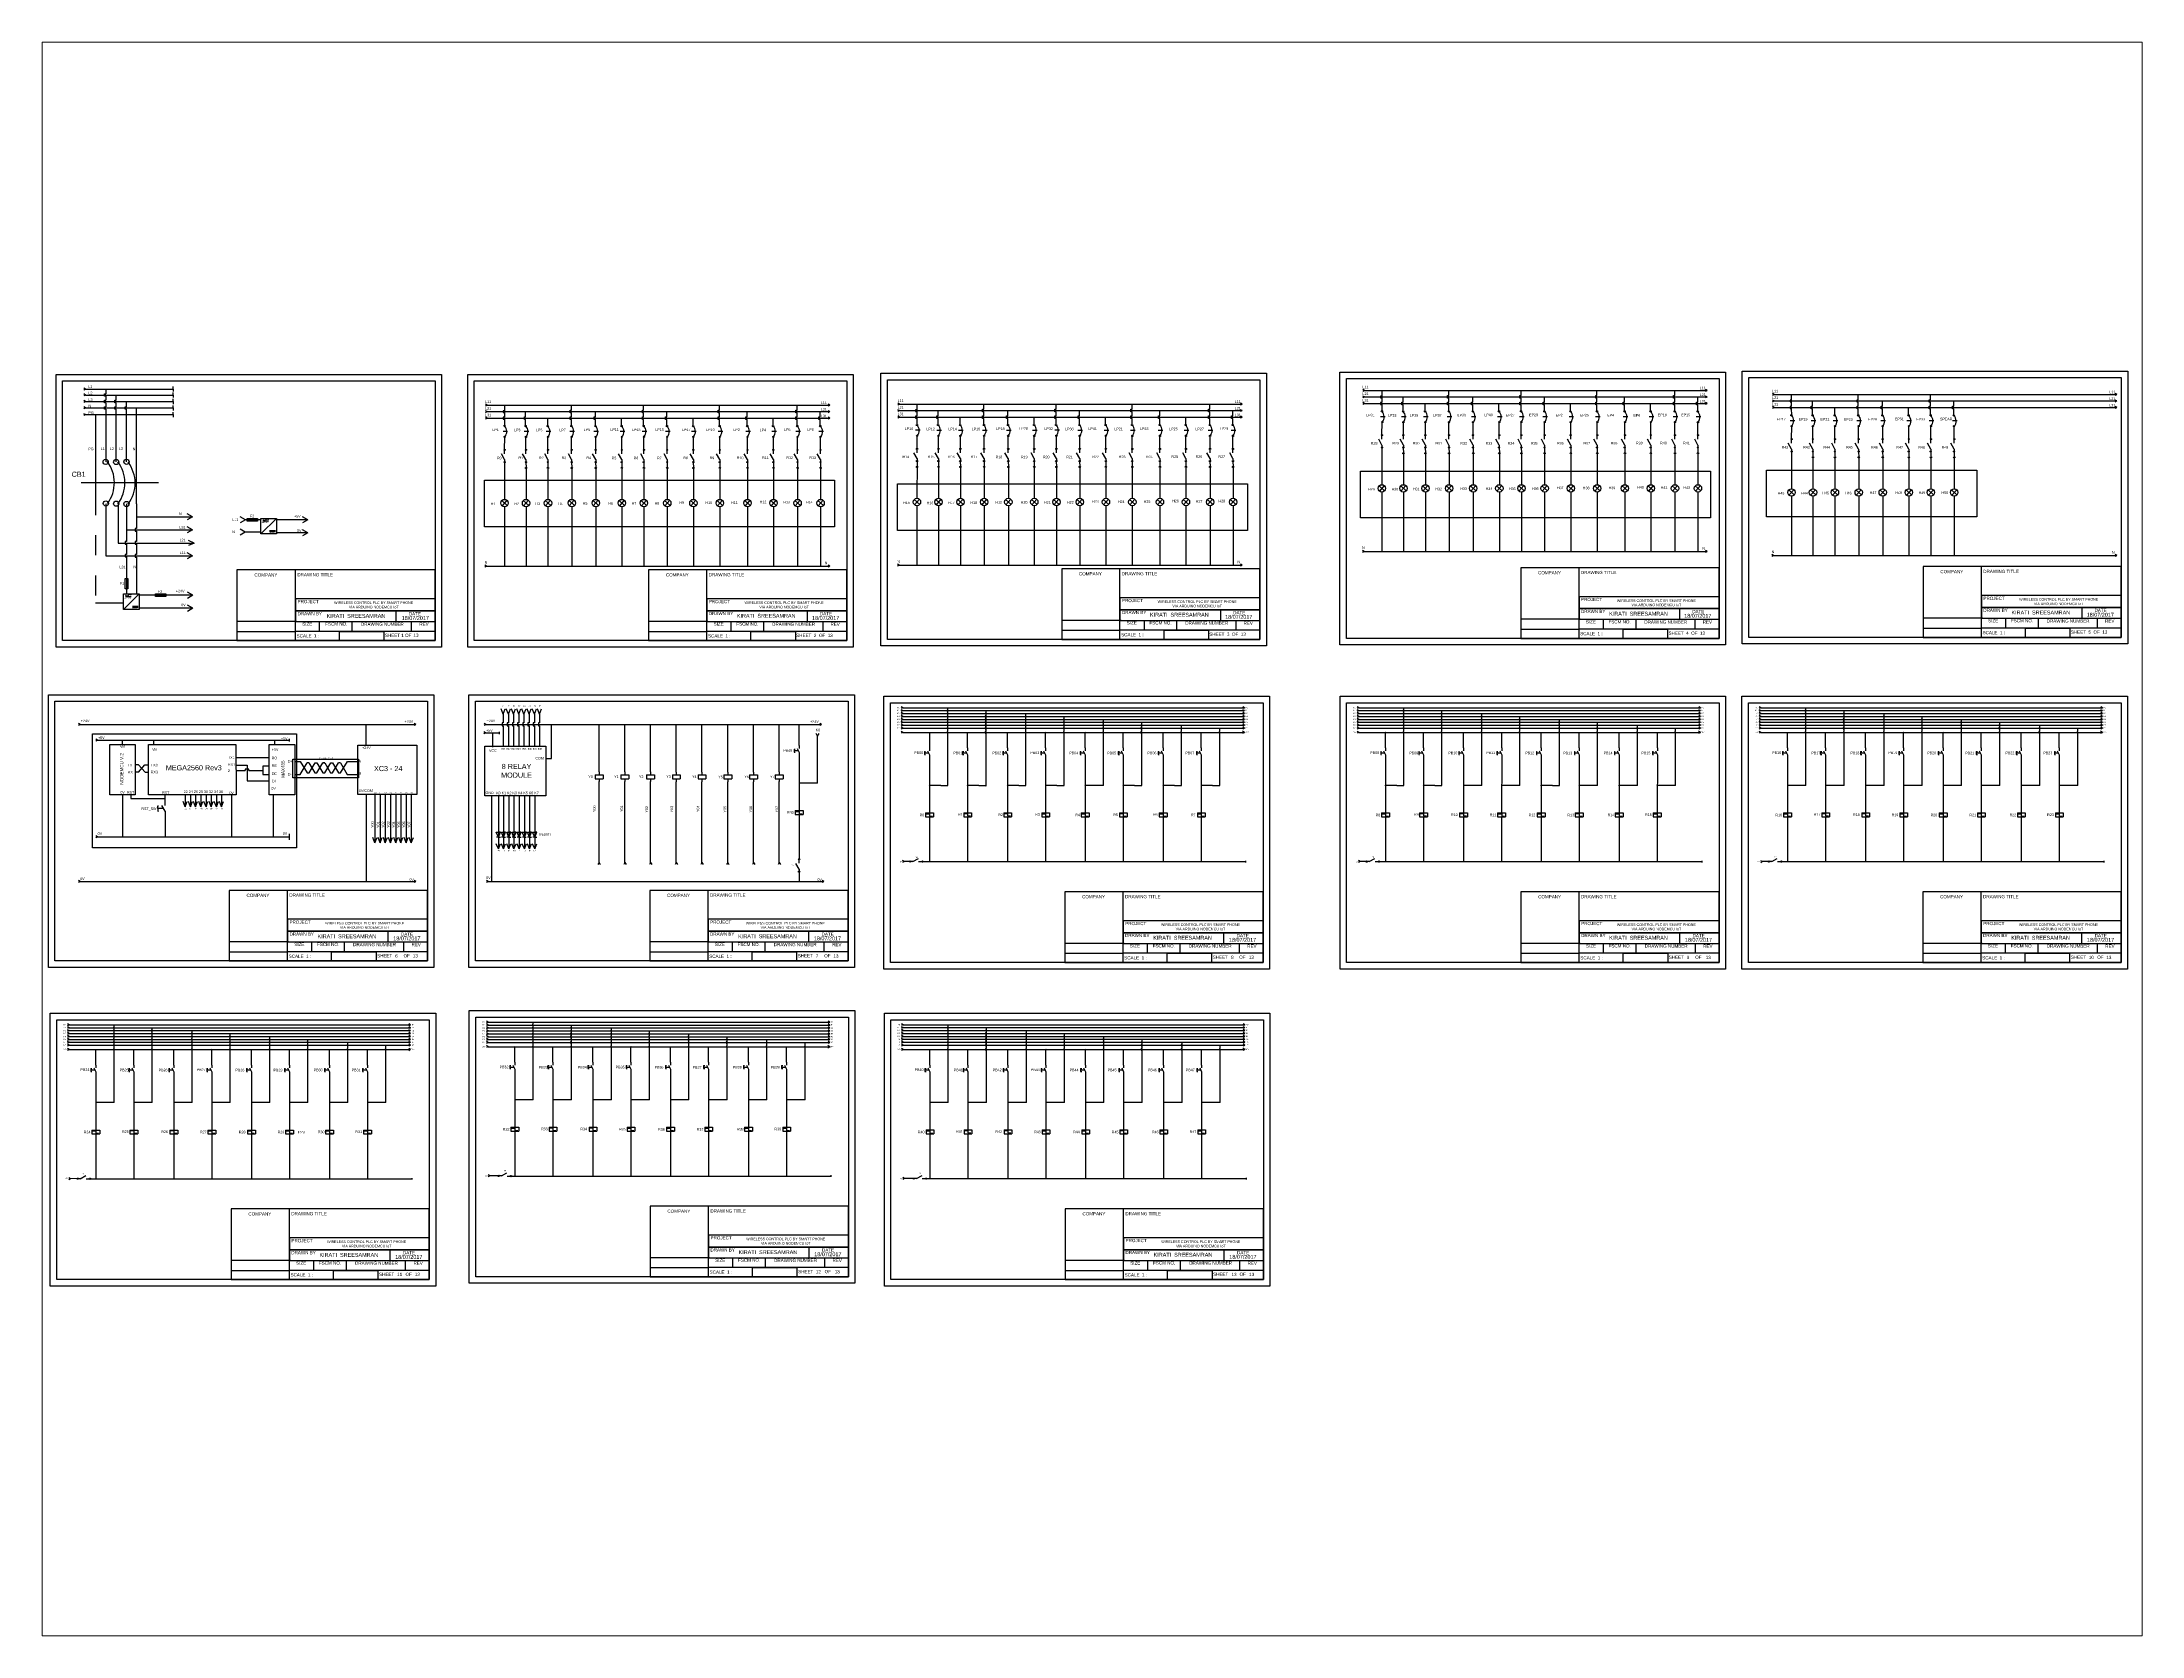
# Paper-space layout 'Layout2' of a CAD drawing. Header units: millimetres. Extents: x 26 to 231, y 20 to 176.
# The model-space entities are those that its viewports show. They can reach past a viewport. Long polylines and large blocks are cut down to what shows.
import ezdxf

# ---------------------------------------------------------------- set-up
doc = ezdxf.new("R2010")
doc.units = ezdxf.units.MM
for name, pattern in [('ACAD_ISO02W100', [15, 12, -3]), ('AUSGEZOGEN', [0]), ('DASHED2', [0.375, 0.25, -0.125]), ('GESTRICHELT', [3, 2, -1]), ('PHANTOM', [2.5, 1.25, -0.25, 0.25, -0.25, 0.25, -0.25])]:
    doc.linetypes.add(name, pattern=pattern)
for name, color, linetype in [('1', 7, 'AUSGEZOGEN'), ('Dash', 7, 'ACAD_ISO02W100'), ('DRAF', 3, 'Continuous'), ('LINES', 7, 'PHANTOM'), ('TCONNECTIONS', 7, 'AUSGEZOGEN')]:
    doc.layers.add(name, color=color, linetype=linetype)
doc.styles.get("Standard").update_dxf_attribs({"font": 'arial.ttf'})

# ---------------------------------------------------------------- blocks, each defined once
blk = doc.blocks.new('E_K001')
at = {"layer": '1', "color": 7}
for p, q in [((0, 0), (0, -2.25)), ((-3, -2.25), (3, -2.25)), ((-3, -2.25), (-3, -5.25)), ((-3, -5.25), (3, -5.25)), ((0, -5.25), (0, -7.5)), ((3, -2.25), (3, -5.25))]:
    blk.add_line(p, q, dxfattribs=at)
blk = doc.blocks.new('E_S011')
at = {"layer": '1', "color": 7}
for p, q in [((0, 0), (0, -2.2)), ((-3.8, -2.6), (-3.8, -4.9)), ((-3.8, -2.6), (-3, -2.6)), ((-3.8, -4.9), (-3, -4.9)), ((-1.5, -2.2), (0, -5.2)), ((0, -5.2), (0, -7.5))]:
    blk.add_line(p, q, dxfattribs=at)
at = {"layer": '1', "color": 7, "linetype": 'GESTRICHELT'}
blk.add_line((-3.8, -3.8), (-0.8, -3.8), dxfattribs=at)

msp = doc.modelspace()

# ---------------------------------------------------------------- linework, layer by layer
at = {"linetype": 'Continuous'}
for p, q in [((22.6, 706.5), (21.3, 707.2)), ((22.6, 706.5), (21.3, 705.7)), ((22.6, 701.9), (21.3, 702.7)), ((22.6, 701.9), (21.3, 701.2)), ((22.6, 696.9), (21.3, 697.7)), ((22.6, 696.9), (21.3, 696.2)), ((38.1, 706.5), (38.1, 702.9)), ((38.1, 700.9), (38.1, 697.9)), ((38.1, 695.9), (38.1, 692.9)), ((46.2, 697.9), (46.2, 701.9)), ((46.2, 692.9), (46.2, 695.9)), ((54.2, 692.9), (54.2, 696.9)), ((649.6, 694.9), (648.3, 695.6)), ((913.6, 694.9), (912.3, 695.6)), ((1007.7, 705.4), (1006.4, 706.1)), ((1007.7, 705.4), (1006.4, 704.6)), ((1007.7, 700.4), (1006.4, 701.1)), ((1007.7, 700.4), (1006.4, 699.6)), ((1007.7, 695.4), (1006.4, 696.1)), ((1271.7, 705.4), (1270.4, 706.1)), ((1271.7, 705.4), (1270.4, 704.6)), ((1271.7, 700.4), (1270.4, 701.1)), ((1271.7, 700.4), (1270.4, 699.6)), ((1271.7, 695.4), (1270.4, 696.1)), ((1323.2, 702.3), (1321.9, 703)), ((1323.2, 702.3), (1321.9, 701.5)), ((1323.2, 697.3), (1321.9, 698)), ((1323.2, 697.3), (1321.9, 696.5)), ((1587.2, 702.3), (1585.9, 703)), ((1587.2, 702.3), (1585.9, 701.5)), ((1587.2, 697.3), (1585.9, 698)), ((1587.2, 697.3), (1585.9, 696.5)), ((22.6, 691.9), (21.3, 692.7)), ((22.6, 691.9), (21.3, 691.2)), ((22.6, 686.8), (21.3, 687.5)), ((22.6, 686.8), (21.3, 686)), ((38.1, 690.9), (38.1, 650.4)), ((46.2, 650.4), (46.2, 690.9)), ((54.2, 650.4), (54.2, 690.9)), ((61.9, 618), (61.9, 691.9)), ((331.9, 694.1), (330.6, 694.9)), ((331.9, 694.1), (330.6, 693.4)), ((331.9, 689.1), (330.6, 689.8)), ((331.9, 689.1), (330.6, 688.3)), ((331.9, 684.1), (330.6, 684.9)), ((331.9, 684.1), (330.6, 683.4)), ((595.9, 694.1), (594.6, 694.8)), ((595.9, 694.1), (594.6, 693.3)), ((595.9, 689.1), (594.6, 689.8)), ((595.9, 689.1), (594.6, 688.3)), ((595.9, 684.1), (594.6, 684.8)), ((595.9, 684.1), (594.6, 683.3)), ((649.6, 694.9), (648.3, 694.1)), ((649.6, 689.9), (648.3, 690.6)), ((649.6, 689.9), (648.3, 689.1)), ((649.6, 684.9), (648.3, 685.6)), ((649.6, 684.9), (648.3, 684.1)), ((913.6, 694.9), (912.3, 694.1)), ((913.6, 689.9), (912.3, 690.6)), ((913.6, 689.9), (912.3, 689.1)), ((913.6, 684.9), (912.3, 685.6)), ((913.6, 684.9), (912.3, 684.1)), ((1007.7, 695.4), (1006.4, 694.6)), ((1271.7, 695.4), (1270.4, 694.6)), ((1323.2, 692.3), (1321.9, 693)), ((1323.2, 692.3), (1321.9, 691.5)), ((1587.2, 692.3), (1585.9, 693)), ((1587.2, 692.3), (1585.9, 691.5)), ((169.6, 606.9), (157.6, 594.9)), ((157.6, 606.9), (169.6, 606.9)), ((157.6, 594.9), (157.6, 606.9)), ((159.1, 604.9), (163.6, 604.9)), ((169.6, 606.9), (169.6, 594.9)), ((169.6, 594.9), (157.6, 594.9)), ((164.4, 596.7), (168.9, 596.7)), ((331.5, 570), (330.2, 570.8)), ((331.5, 570), (330.2, 569.3)), ((595.9, 570.1), (594.6, 570.8)), ((595.9, 570.1), (594.6, 569.3)), ((649.3, 570.8), (648, 571.6)), ((649.3, 570.8), (648, 570.1)), ((913.6, 570.8), (912.3, 571.6)), ((913.6, 570.8), (912.3, 570.1)), ((1007.4, 581.3), (1006.1, 582.1)), ((1007.4, 581.3), (1006.1, 580.6)), ((1271.7, 581.4), (1270.4, 582.1)), ((1271.7, 581.4), (1270.4, 580.6)), ((1322.8, 578.2), (1321.5, 579)), ((1322.8, 578.2), (1321.5, 577.5)), ((1587.2, 578.3), (1585.9, 579)), ((1587.2, 578.3), (1585.9, 577.5)), ((63.9, 548.7), (51.9, 536.7)), ((51.9, 548.7), (63.9, 548.7)), ((51.9, 536.7), (51.9, 548.7)), ((63.9, 536.7), (51.9, 536.7)), ((53.4, 546.7), (57.8, 546.7)), ((58.7, 538.5), (63.1, 538.5)), ((63.9, 548.7), (63.9, 536.7)), ((652.2, 461.1), (650.9, 461.9)), ((652.2, 461.1), (650.9, 460.4)), ((652.2, 458.9), (650.9, 459.6)), ((652.2, 458.9), (650.9, 458.1)), ((652.2, 456.6), (650.9, 457.4)), ((652.2, 456.6), (650.9, 455.9)), ((652.2, 454.4), (650.9, 455.1)), ((652.2, 454.4), (650.9, 453.6)), ((915.2, 461.1), (913.9, 461.9)), ((915.2, 461.1), (913.9, 460.4)), ((915.2, 458.9), (913.9, 459.6)), ((915.2, 458.9), (913.9, 458.1)), ((915.2, 456.6), (913.9, 457.4)), ((915.2, 456.6), (913.9, 455.9)), ((915.2, 454.4), (913.9, 455.1)), ((915.2, 454.4), (913.9, 453.6)), ((1003.5, 461.1), (1002.2, 461.9)), ((1003.5, 461.1), (1002.2, 460.4)), ((1003.5, 458.9), (1002.2, 459.6)), ((1003.5, 458.9), (1002.2, 458.1)), ((1003.5, 456.6), (1002.2, 457.4)), ((1003.5, 456.6), (1002.2, 455.9)), ((1003.5, 454.4), (1002.2, 455.1)), ((1003.5, 454.4), (1002.2, 453.6)), ((1266.5, 461.1), (1265.2, 461.9)), ((1266.5, 461.1), (1265.2, 460.4)), ((1266.5, 458.9), (1265.2, 459.6)), ((1266.5, 458.9), (1265.2, 458.1)), ((1266.5, 456.6), (1265.2, 457.4)), ((1266.5, 456.6), (1265.2, 455.9)), ((1266.5, 454.4), (1265.2, 455.1)), ((1266.5, 454.4), (1265.2, 453.6)), ((1313.1, 461.1), (1311.8, 461.9)), ((1313.1, 461.1), (1311.8, 460.4)), ((1313.1, 458.9), (1311.8, 459.6)), ((1313.1, 458.9), (1311.8, 458.1)), ((1313.1, 456.6), (1311.8, 457.4)), ((1313.1, 456.6), (1311.8, 455.9)), ((1313.1, 454.4), (1311.8, 455.1)), ((1313.1, 454.4), (1311.8, 453.6)), ((1576.1, 461.1), (1574.8, 461.9)), ((1576.1, 461.1), (1574.8, 460.4)), ((1576.1, 458.9), (1574.8, 459.6)), ((1576.1, 458.9), (1574.8, 458.1)), ((1576.1, 456.6), (1574.8, 457.4)), ((1576.1, 456.6), (1574.8, 455.9)), ((1576.1, 454.4), (1574.8, 455.1)), ((1576.1, 454.4), (1574.8, 453.6)), ((18.5, 448.2), (17.2, 449)), ((18.5, 448.2), (17.2, 447.5)), ((31.9, 436.1), (30.6, 436.9)), ((277.1, 448.2), (275.8, 449)), ((277.1, 448.2), (275.8, 447.5)), ((330.7, 441.7), (329.4, 442.5)), ((330.7, 441.7), (329.4, 441)), ((331, 448.2), (329.7, 449)), ((331, 448.2), (329.7, 447.5)), ((589.6, 448.2), (588.3, 449)), ((589.6, 448.2), (588.3, 447.5)), ((652.2, 452.1), (650.9, 452.9)), ((652.2, 452.1), (650.9, 451.4)), ((652.2, 449.9), (650.9, 450.6)), ((652.2, 449.9), (650.9, 449.1)), ((652.2, 447.6), (650.9, 448.4)), ((652.2, 447.6), (650.9, 446.9)), ((652.2, 445.4), (650.9, 446.1)), ((652.2, 445.4), (650.9, 444.6)), ((652.2, 442.1), (650.9, 442.9)), ((652.2, 442.1), (650.9, 441.4)), ((915.2, 442.1), (913.7, 443)), ((915.2, 442.1), (913.7, 441.2)), ((915.2, 452.1), (913.9, 452.9)), ((915.2, 452.1), (913.9, 451.4)), ((915.2, 449.9), (913.9, 450.6)), ((915.2, 449.9), (913.9, 449.1)), ((915.2, 447.6), (913.9, 448.4)), ((915.2, 447.6), (913.9, 446.9)), ((915.2, 445.4), (913.9, 446.1)), ((915.2, 445.4), (913.9, 444.6)), ((1003.5, 452.1), (1002.2, 452.9)), ((1003.5, 452.1), (1002.2, 451.4)), ((1003.5, 449.9), (1002.2, 450.6)), ((1003.5, 449.9), (1002.2, 449.1)), ((1003.5, 447.6), (1002.2, 448.4)), ((1003.5, 447.6), (1002.2, 446.9)), ((1003.5, 445.4), (1002.2, 446.1)), ((1003.5, 445.4), (1002.2, 444.6)), ((1003.5, 442.1), (1002.2, 442.9)), ((1003.5, 442.1), (1002.2, 441.4)), ((1266.5, 442.1), (1265, 443)), ((1266.5, 442.1), (1265, 441.2)), ((1266.5, 452.1), (1265.2, 452.9)), ((1266.5, 452.1), (1265.2, 451.4)), ((1266.5, 449.9), (1265.2, 450.6)), ((1266.5, 449.9), (1265.2, 449.1)), ((1266.5, 447.6), (1265.2, 448.4)), ((1266.5, 447.6), (1265.2, 446.9)), ((1266.5, 445.4), (1265.2, 446.1)), ((1266.5, 445.4), (1265.2, 444.6)), ((1313.1, 452.1), (1311.8, 452.9)), ((1313.1, 452.1), (1311.8, 451.4)), ((1313.1, 449.9), (1311.8, 450.6)), ((1313.1, 449.9), (1311.8, 449.1)), ((1313.1, 447.6), (1311.8, 448.4)), ((1313.1, 447.6), (1311.8, 446.9)), ((1313.1, 445.4), (1311.8, 446.1)), ((1313.1, 445.4), (1311.8, 444.6)), ((1313.1, 442.1), (1311.8, 442.9)), ((1313.1, 442.1), (1311.8, 441.4)), ((1576.1, 442.1), (1574.6, 443)), ((1576.1, 442.1), (1574.6, 441.2)), ((1576.1, 452.1), (1574.8, 452.9)), ((1576.1, 452.1), (1574.8, 451.4)), ((1576.1, 449.9), (1574.8, 450.6)), ((1576.1, 449.9), (1574.8, 449.1)), ((1576.1, 447.6), (1574.8, 448.4)), ((1576.1, 447.6), (1574.8, 446.9)), ((1576.1, 445.4), (1574.8, 446.1)), ((1576.1, 445.4), (1574.8, 444.6)), ((31.9, 436.1), (30.6, 435.4)), ((31.9, 361.8), (30.6, 362.5)), ((31.9, 361.8), (30.6, 361)), ((418.1, 341.9), (417.3, 340.4)), ((418.1, 341.9), (419.1, 340.4)), ((437.9, 341.9), (437.1, 340.4)), ((437.9, 341.9), (438.9, 340.4)), ((457.8, 341.9), (456.9, 340.4)), ((457.8, 341.9), (458.7, 340.4)), ((477.6, 341.9), (476.8, 340.4)), ((477.6, 341.9), (478.6, 340.4)), ((497.4, 341.9), (496.6, 340.4)), ((497.4, 341.9), (498.4, 340.4)), ((517.3, 341.9), (516.4, 340.4)), ((517.3, 341.9), (518.2, 340.4)), ((537.1, 341.9), (536.3, 340.4)), ((537.1, 341.9), (538.1, 340.4)), ((556.9, 341.9), (556.1, 340.4)), ((556.9, 341.9), (557.9, 340.4)), ((653.3, 342.7), (652, 343.4)), ((653.3, 342.7), (652, 341.9)), ((1004.5, 342.7), (1003.2, 343.4)), ((1004.5, 342.7), (1003.2, 341.9)), ((1314.2, 342.6), (1312.9, 343.3)), ((1314.2, 342.6), (1312.9, 341.8)), ((18.5, 327.3), (17.2, 328.1)), ((18.5, 327.3), (17.2, 326.6)), ((277.1, 327.3), (275.8, 328.1)), ((277.1, 327.3), (275.8, 326.6)), ((332.8, 327.3), (331.5, 328.1)), ((332.8, 327.3), (331.5, 326.6)), ((591.4, 327.3), (590.1, 328.1)), ((591.4, 327.3), (590.1, 326.6)), ((10, 217), (8.7, 217.7)), ((10, 217), (8.7, 216.2)), ((10, 214.7), (8.7, 215.5)), ((10, 214.7), (8.7, 214)), ((10, 212.5), (8.7, 213.2)), ((10, 212.5), (8.7, 211.7)), ((10, 210.2), (8.7, 211)), ((273, 217), (271.7, 217.7)), ((273, 217), (271.7, 216.2)), ((273, 214.7), (271.7, 215.5)), ((273, 214.7), (271.7, 214)), ((273, 212.5), (271.7, 213.2)), ((273, 212.5), (271.7, 211.7)), ((273, 210.2), (271.7, 211)), ((332.8, 219.1), (331.5, 219.8)), ((332.8, 219.1), (331.5, 218.3)), ((332.8, 216.8), (331.5, 217.6)), ((332.8, 216.8), (331.5, 216.1)), ((332.8, 214.6), (331.5, 215.3)), ((332.8, 214.6), (331.5, 213.8)), ((332.8, 212.3), (331.5, 213.1)), ((332.8, 212.3), (331.5, 211.6)), ((332.8, 210.1), (331.5, 210.8)), ((595.8, 219.1), (594.5, 219.8)), ((595.8, 219.1), (594.5, 218.3)), ((595.8, 216.8), (594.5, 217.6)), ((595.8, 216.8), (594.5, 216.1)), ((595.8, 214.6), (594.5, 215.3)), ((595.8, 214.6), (594.5, 213.8)), ((595.8, 212.3), (594.5, 213.1)), ((595.8, 212.3), (594.5, 211.6)), ((595.8, 210.1), (594.5, 210.8)), ((652.5, 217), (651.2, 217.8)), ((652.5, 217), (651.2, 216.3)), ((652.5, 214.8), (651.2, 215.5)), ((652.5, 214.8), (651.2, 214)), ((652.5, 212.5), (651.2, 213.3)), ((652.5, 212.5), (651.2, 211.8)), ((652.5, 210.3), (651.2, 211)), ((915.5, 217), (914.2, 217.8)), ((915.5, 217), (914.2, 216.3)), ((915.5, 214.8), (914.2, 215.5)), ((915.5, 214.8), (914.2, 214)), ((915.5, 212.5), (914.2, 213.3)), ((915.5, 212.5), (914.2, 211.8)), ((915.5, 210.3), (914.2, 211)), ((10, 210.2), (8.7, 209.5)), ((10, 208), (8.7, 208.7)), ((10, 208), (8.7, 207.2)), ((10, 205.7), (8.7, 206.5)), ((10, 205.7), (8.7, 205)), ((10, 203.5), (8.7, 204.2)), ((10, 203.5), (8.7, 202.7)), ((10, 201.2), (8.7, 202)), ((10, 201.2), (8.7, 200.5)), ((10, 198), (8.7, 198.7)), ((10, 198), (8.7, 197.2)), ((273, 198), (271.5, 198.8)), ((273, 198), (271.5, 197)), ((273, 210.2), (271.7, 209.5)), ((273, 208), (271.7, 208.7)), ((273, 208), (271.7, 207.2)), ((273, 205.7), (271.7, 206.5)), ((273, 205.7), (271.7, 205)), ((273, 203.5), (271.7, 204.2)), ((273, 203.5), (271.7, 202.7)), ((273, 201.2), (271.7, 202)), ((273, 201.2), (271.7, 200.5)), ((332.8, 210.1), (331.5, 209.3)), ((332.8, 207.8), (331.5, 208.6)), ((332.8, 207.8), (331.5, 207.1)), ((332.8, 205.6), (331.5, 206.3)), ((332.8, 205.6), (331.5, 204.8)), ((332.8, 203.3), (331.5, 204.1)), ((332.8, 203.3), (331.5, 202.6)), ((332.8, 200.1), (331.5, 200.9)), ((332.8, 200.1), (331.5, 199.4)), ((595.8, 200.1), (594.3, 200.9)), ((595.8, 200.1), (594.3, 199.1)), ((595.8, 210.1), (594.5, 209.3)), ((595.8, 207.8), (594.5, 208.6)), ((595.8, 207.8), (594.5, 207.1)), ((595.8, 205.6), (594.5, 206.3)), ((595.8, 205.6), (594.5, 204.8)), ((595.8, 203.3), (594.5, 204.1)), ((595.8, 203.3), (594.5, 202.6)), ((652.5, 210.3), (651.2, 209.5)), ((652.5, 208), (651.2, 208.8)), ((652.5, 208), (651.2, 207.3)), ((652.5, 205.8), (651.2, 206.5)), ((652.5, 205.8), (651.2, 205)), ((652.5, 203.5), (651.2, 204.3)), ((652.5, 203.5), (651.2, 202.8)), ((652.5, 201.3), (651.2, 202)), ((652.5, 201.3), (651.2, 200.5)), ((652.5, 198), (651.2, 198.8)), ((652.5, 198), (651.2, 197.3)), ((915.5, 198), (914, 198.9)), ((915.5, 198), (914, 197.1)), ((915.5, 210.3), (914.2, 209.5)), ((915.5, 208), (914.2, 208.8)), ((915.5, 208), (914.2, 207.3)), ((915.5, 205.8), (914.2, 206.5)), ((915.5, 205.8), (914.2, 205)), ((915.5, 203.5), (914.2, 204.3)), ((915.5, 203.5), (914.2, 202.8)), ((915.5, 201.3), (914.2, 202)), ((915.5, 201.3), (914.2, 200.5)), ((11, 98.4), (9.8, 99.2)), ((11, 98.4), (9.8, 97.7)), ((333.9, 100.6), (332.6, 101.4)), ((333.9, 100.6), (332.6, 99.9)), ((653.5, 98.6), (652.2, 99.3)), ((653.5, 98.6), (652.2, 97.8))]:
    msp.add_line(p, q, dxfattribs=at)
for p, q in [((456.2, 567.3), (456.2, 512.8)), ((609, 567.3), (456.2, 567.3)), ((501.2, 512.8), (501.2, 567.3)), ((609, 512.8), (609, 567.3)), ((609, 567.3), (609, 512.8)), ((774.5, 568.1), (774.5, 513.7)), ((927.2, 568.1), (774.5, 568.1)), ((819.4, 513.7), (819.4, 568.1)), ((927.2, 513.7), (927.2, 568.1)), ((927.2, 568.1), (927.2, 513.7)), ((1128.1, 568.9), (1128.1, 514.5)), ((1280.8, 568.9), (1128.1, 568.9)), ((1173, 514.5), (1173, 568.9)), ((1280.8, 514.5), (1280.8, 568.9)), ((1280.8, 568.9), (1280.8, 514.5)), ((1438, 569.8), (1438, 515.3)), ((1590.7, 569.8), (1438, 569.8)), ((1483, 515.3), (1483, 569.8)), ((1590.7, 515.3), (1590.7, 569.8)), ((1590.7, 569.8), (1590.7, 515.3)), ((261.5, 535.7), (261.5, 527.5)), ((609, 545), (501.2, 545)), ((501.2, 545), (501.2, 535.7)), ((609, 535.7), (501.2, 535.7)), ((501.2, 535.7), (501.2, 527.5)), ((501.2, 535.7), (609, 535.7)), ((578.5, 535.7), (578.5, 527.5)), ((609, 535.7), (609, 545)), ((609, 527.5), (609, 535.7)), ((927.2, 545.8), (819.4, 545.8)), ((819.4, 545.8), (819.4, 536.6)), ((927.2, 536.6), (819.4, 536.6)), ((819.4, 536.6), (819.4, 528.4)), ((819.4, 536.6), (927.2, 536.6)), ((896.7, 536.6), (896.7, 528.4)), ((927.2, 536.6), (927.2, 545.8)), ((927.2, 528.4), (927.2, 536.6)), ((1280.8, 546.6), (1173, 546.6)), ((1173, 546.6), (1173, 537.4)), ((1280.8, 537.4), (1173, 537.4)), ((1173, 537.4), (1173, 529.2)), ((1173, 537.4), (1280.8, 537.4)), ((1250.4, 537.4), (1250.4, 529.2)), ((1280.8, 537.4), (1280.8, 546.6)), ((1280.8, 529.2), (1280.8, 537.4)), ((1590.7, 547.5), (1483, 547.5)), ((1483, 547.5), (1483, 538.2)), ((1590.7, 538.2), (1483, 538.2)), ((1483, 538.2), (1483, 530)), ((1483, 538.2), (1590.7, 538.2)), ((1560.3, 538.2), (1560.3, 530)), ((1590.7, 538.2), (1590.7, 547.5)), ((1590.7, 530), (1590.7, 538.2)), ((185, 527.5), (184.2, 527.5)), ((185, 519.9), (184.2, 519.9)), ((202.6, 527.5), (202.6, 519.9)), ((501.2, 527.5), (456.2, 527.5)), ((456.2, 527.5), (456.2, 519.9)), ((456.2, 519.9), (501.2, 519.9)), ((502, 527.5), (501.2, 527.5)), ((501.2, 527.5), (609, 527.5)), ((501.2, 519.9), (501.2, 527.5)), ((502, 519.9), (501.2, 519.9)), ((502, 527.5), (609, 527.5)), ((609, 519.9), (502, 519.9)), ((519.6, 527.5), (519.6, 519.9)), ((535.1, 519.9), (569.4, 519.9)), ((535.1, 512.8), (535.1, 519.9)), ((545, 527.5), (590.5, 527.5)), ((545, 519.9), (545, 527.5)), ((590.5, 519.9), (545, 519.9)), ((569.4, 519.9), (569.4, 512.8)), ((590.5, 527.5), (590.5, 519.9)), ((609, 527.5), (609, 519.9)), ((819.4, 528.4), (774.5, 528.4)), ((774.5, 528.4), (774.5, 520.8)), ((774.5, 520.8), (819.4, 520.8)), ((820.2, 528.4), (819.4, 528.4)), ((819.4, 528.4), (927.2, 528.4)), ((819.4, 520.8), (819.4, 528.4)), ((820.2, 520.8), (819.4, 520.8)), ((820.2, 528.4), (927.2, 528.4)), ((927.2, 520.8), (820.2, 520.8)), ((837.9, 528.4), (837.9, 520.8)), ((853.4, 520.8), (887.6, 520.8)), ((853.4, 513.7), (853.4, 520.8)), ((863.3, 528.4), (908.7, 528.4)), ((863.3, 520.8), (863.3, 528.4)), ((908.7, 520.8), (863.3, 520.8)), ((887.6, 520.8), (887.6, 513.7)), ((908.7, 528.4), (908.7, 520.8)), ((927.2, 528.4), (927.2, 520.8)), ((1173, 529.2), (1128.1, 529.2)), ((1128.1, 529.2), (1128.1, 521.6)), ((1128.1, 521.6), (1173, 521.6)), ((1173.8, 529.2), (1173, 529.2)), ((1173, 529.2), (1280.8, 529.2)), ((1173, 521.6), (1173, 529.2)), ((1173.8, 521.6), (1173, 521.6)), ((1173.8, 529.2), (1280.8, 529.2)), ((1280.8, 521.6), (1173.8, 521.6)), ((1191.5, 529.2), (1191.5, 521.6)), ((1207, 521.6), (1241.2, 521.6)), ((1207, 514.5), (1207, 521.6)), ((1216.9, 529.2), (1262.3, 529.2)), ((1216.9, 521.6), (1216.9, 529.2)), ((1262.3, 521.6), (1216.9, 521.6)), ((1241.2, 521.6), (1241.2, 514.5)), ((1262.3, 529.2), (1262.3, 521.6)), ((1280.8, 529.2), (1280.8, 521.6)), ((1483, 530), (1438, 530)), ((1438, 530), (1438, 522.4)), ((1438, 522.4), (1483, 522.4)), ((1483.8, 530), (1483, 530)), ((1483, 530), (1590.7, 530)), ((1483, 522.4), (1483, 530)), ((1483.8, 522.4), (1483, 522.4)), ((1483.8, 530), (1590.7, 530)), ((1590.7, 522.4), (1483.8, 522.4)), ((1501.4, 530), (1501.4, 522.4)), ((1516.9, 522.4), (1551.1, 522.4)), ((1516.9, 515.3), (1516.9, 522.4)), ((1526.8, 530), (1572.2, 530)), ((1526.8, 522.4), (1526.8, 530)), ((1572.2, 522.4), (1526.8, 522.4)), ((1551.1, 522.4), (1551.1, 515.3)), ((1572.2, 530), (1572.2, 522.4)), ((1590.7, 530), (1590.7, 522.4)), ((456.2, 512.8), (609, 512.8)), ((609, 512.8), (501.2, 512.8)), ((569.4, 512.8), (535.1, 512.8)), ((774.5, 513.7), (927.2, 513.7)), ((927.2, 513.7), (819.4, 513.7)), ((887.6, 513.7), (853.4, 513.7)), ((1128.1, 514.5), (1280.8, 514.5)), ((1280.8, 514.5), (1173, 514.5)), ((1241.2, 514.5), (1207, 514.5)), ((1438, 515.3), (1590.7, 515.3)), ((1590.7, 515.3), (1483, 515.3)), ((1551.1, 515.3), (1516.9, 515.3)), ((652.2, 461.1), (915.2, 461.1)), ((652.2, 458.9), (915.2, 458.9)), ((652.2, 456.6), (915.2, 456.6)), ((652.2, 454.4), (915.2, 454.4)), ((686.8, 459.4), (686.3, 459.4)), ((686.3, 459.4), (686.3, 458.3)), ((686.3, 458.3), (686.8, 458.3)), ((686.8, 457.1), (686.3, 457.1)), ((686.3, 457.1), (686.3, 456.1)), ((686.3, 456.1), (686.8, 456.1)), ((686.8, 454.9), (686.3, 454.9)), ((686.3, 454.9), (686.3, 453.9)), ((686.3, 453.9), (686.8, 453.9)), ((686.8, 459.4), (686.8, 461.1)), ((686.8, 457.1), (686.8, 458.3)), ((686.8, 454.9), (686.8, 456.1)), ((686.8, 452.6), (686.8, 453.9)), ((716.2, 454.9), (715.6, 454.9)), ((715.6, 454.9), (715.6, 453.8)), ((715.6, 453.8), (716.2, 453.8)), ((716.2, 457.1), (715.7, 457.1)), ((715.7, 457.1), (715.7, 456.1)), ((715.7, 456.1), (716.2, 456.1)), ((716.2, 457.1), (716.2, 458.9)), ((716.2, 454.9), (716.2, 456.1)), ((716.2, 452.6), (716.2, 453.8)), ((747, 454.9), (746.5, 454.9)), ((746.5, 454.9), (746.5, 453.8)), ((746.5, 453.8), (747, 453.8)), ((747, 454.9), (747, 456.6)), ((747, 452.6), (747, 453.8)), ((776.3, 452.6), (776.3, 454.4)), ((1003.5, 461.1), (1266.5, 461.1)), ((1003.5, 458.9), (1266.5, 458.9)), ((1003.5, 456.6), (1266.5, 456.6)), ((1003.5, 454.4), (1266.5, 454.4)), ((1038.1, 459.4), (1037.6, 459.4)), ((1037.6, 459.4), (1037.6, 458.3)), ((1037.6, 458.3), (1038.1, 458.3)), ((1038.1, 457.1), (1037.6, 457.1)), ((1037.6, 457.1), (1037.6, 456.1)), ((1037.6, 456.1), (1038.1, 456.1)), ((1038.1, 454.9), (1037.6, 454.9)), ((1037.6, 454.9), (1037.6, 453.9)), ((1037.6, 453.9), (1038.1, 453.9)), ((1038.1, 459.4), (1038.1, 461.1)), ((1038.1, 457.1), (1038.1, 458.3)), ((1038.1, 454.9), (1038.1, 456.1)), ((1038.1, 452.6), (1038.1, 453.9)), ((1067.4, 457.1), (1066.9, 457.1)), ((1066.9, 457.1), (1066.9, 456.1)), ((1066.9, 456.1), (1067.4, 456.1)), ((1067.4, 454.9), (1066.9, 454.9)), ((1066.9, 454.9), (1066.9, 453.8)), ((1066.9, 453.8), (1067.4, 453.8)), ((1067.4, 457.1), (1067.4, 458.9)), ((1067.4, 454.9), (1067.4, 456.1)), ((1067.4, 452.6), (1067.4, 453.8)), ((1098.2, 454.9), (1097.7, 454.9)), ((1097.7, 454.9), (1097.7, 453.8)), ((1097.7, 453.8), (1098.2, 453.8)), ((1098.2, 454.9), (1098.2, 456.6)), ((1098.2, 452.6), (1098.2, 453.8)), ((1127.5, 452.6), (1127.5, 454.4)), ((1313.1, 461.1), (1576.1, 461.1)), ((1313.1, 458.9), (1576.1, 458.9)), ((1313.1, 456.6), (1576.1, 456.6)), ((1313.1, 454.4), (1576.1, 454.4)), ((1347.8, 459.4), (1347.2, 459.4)), ((1347.2, 459.4), (1347.2, 458.3)), ((1347.2, 458.3), (1347.8, 458.3)), ((1347.8, 457.1), (1347.2, 457.1)), ((1347.2, 457.1), (1347.2, 456.1)), ((1347.2, 456.1), (1347.8, 456.1)), ((1347.8, 454.9), (1347.3, 454.9)), ((1347.3, 454.9), (1347.3, 453.9)), ((1347.3, 453.9), (1347.8, 453.9)), ((1347.8, 459.4), (1347.8, 461.1)), ((1347.8, 457.1), (1347.8, 458.3)), ((1347.8, 454.9), (1347.8, 456.1)), ((1347.8, 452.6), (1347.8, 453.9)), ((1377.1, 457.1), (1376.6, 457.1)), ((1376.6, 457.1), (1376.6, 456.1)), ((1376.6, 456.1), (1377.1, 456.1)), ((1377.1, 454.9), (1376.6, 454.9)), ((1376.6, 454.9), (1376.6, 453.8)), ((1376.6, 453.8), (1377.1, 453.8)), ((1377.1, 457.1), (1377.1, 458.9)), ((1377.1, 454.9), (1377.1, 456.1)), ((1377.1, 452.6), (1377.1, 453.8)), ((1407.9, 454.9), (1407.4, 454.9)), ((1407.4, 454.9), (1407.4, 453.8)), ((1407.4, 453.8), (1407.9, 453.8)), ((1407.9, 454.9), (1407.9, 456.6)), ((1407.9, 452.6), (1407.9, 453.8)), ((1437.2, 452.6), (1437.2, 454.4)), ((179.4, 437.2), (179.4, 435)), ((336.2, 430.7), (336.2, 441.7)), ((341.2, 442.5), (341.2, 440.8)), ((344.3, 449.4), (343.4, 449.4)), ((343.4, 449.4), (343.4, 447.1)), ((343.4, 447.1), (344.3, 447.1)), ((348.3, 449.4), (347.4, 449.4)), ((347.4, 449.4), (347.4, 447.2)), ((347.4, 447.2), (348.3, 447.2)), ((352.3, 449.5), (351.4, 449.5)), ((351.4, 449.5), (351.4, 447.2)), ((351.4, 447.2), (352.3, 447.2)), ((356.3, 449.4), (355.4, 449.4)), ((355.4, 449.4), (355.4, 447.2)), ((355.4, 447.2), (356.3, 447.2)), ((360.3, 449.4), (359.4, 449.4)), ((359.4, 449.4), (359.4, 447.2)), ((359.4, 447.2), (360.3, 447.2)), ((364.3, 449.4), (363.4, 449.4)), ((363.4, 449.4), (363.4, 447.2)), ((363.4, 447.2), (364.3, 447.2)), ((368.3, 449.4), (367.4, 449.4)), ((367.4, 449.4), (367.4, 447.2)), ((367.4, 447.2), (368.3, 447.2)), ((372.3, 449.4), (371.4, 449.4)), ((371.4, 449.4), (371.4, 447.2)), ((371.4, 447.2), (372.3, 447.2)), ((381.6, 422), (381.6, 448.2)), ((418.2, 411.7), (418.2, 448.2)), ((438, 411.7), (438, 448.2)), ((457.8, 411.7), (457.8, 448.2)), ((477.6, 411.6), (477.6, 448.2)), ((497.4, 411.6), (497.4, 448.2)), ((517.3, 411.6), (517.3, 448.2)), ((537.1, 411.6), (537.1, 448.2)), ((556.9, 411.7), (556.9, 448.2)), ((572.3, 444), (572.3, 448.2)), ((572.3, 431.9), (572.3, 444)), ((586.4, 439.2), (585.3, 441.3)), ((586.4, 439.2), (587.6, 441.3)), ((586.4, 403.1), (586.4, 439.2)), ((652.2, 452.1), (915.2, 452.1)), ((652.2, 449.9), (915.2, 449.9)), ((652.2, 447.6), (915.2, 447.6)), ((652.2, 445.4), (915.2, 445.4)), ((686.8, 452.6), (686.3, 452.6)), ((686.3, 452.6), (686.3, 451.6)), ((686.3, 451.6), (686.8, 451.6)), ((686.8, 448.1), (686.3, 448.1)), ((686.3, 448.1), (686.3, 447.1)), ((686.3, 447.1), (686.8, 447.1)), ((686.8, 445.9), (686.3, 445.9)), ((686.3, 445.9), (686.3, 444.9)), ((686.3, 444.9), (686.8, 444.9)), ((686.8, 442.7), (686.3, 442.7)), ((686.3, 442.7), (686.3, 441.6)), ((686.3, 441.6), (686.8, 441.6)), ((686.8, 450.5), (686.4, 450.5)), ((686.4, 450.5), (686.4, 449.4)), ((686.4, 449.4), (686.8, 449.4)), ((686.8, 450.5), (686.8, 451.6)), ((686.8, 448.1), (686.8, 449.4)), ((686.8, 445.9), (686.8, 447.1)), ((686.8, 442.7), (686.8, 444.9)), ((686.8, 401.2), (686.8, 441.6)), ((702, 430.1), (702, 442.1)), ((716.2, 452.6), (715.6, 452.6)), ((715.6, 452.6), (715.6, 451.6)), ((715.6, 451.6), (716.2, 451.6)), ((716.2, 450.4), (715.6, 450.4)), ((715.6, 450.4), (715.6, 449.4)), ((715.6, 449.4), (716.2, 449.4)), ((716.2, 448.1), (715.6, 448.1)), ((715.6, 448.1), (715.6, 447.1)), ((715.6, 447.1), (716.2, 447.1)), ((716.2, 445.9), (715.6, 445.9)), ((715.6, 445.9), (715.6, 444.8)), ((715.6, 444.8), (716.2, 444.8)), ((716.2, 442.7), (715.6, 442.7)), ((715.6, 442.7), (715.6, 441.6)), ((715.6, 441.6), (716.2, 441.6)), ((716.2, 450.4), (716.2, 451.6)), ((716.2, 448.1), (716.2, 449.4)), ((716.2, 445.9), (716.2, 447.1)), ((716.2, 442.7), (716.2, 444.8)), ((716.2, 401.2), (716.2, 441.6)), ((732.8, 430.1), (732.8, 442.1)), ((747, 452.6), (746.5, 452.6)), ((746.5, 452.6), (746.5, 451.6)), ((746.5, 451.6), (747, 451.6)), ((747, 450.4), (746.5, 450.4)), ((746.5, 450.4), (746.5, 449.4)), ((746.5, 449.4), (747, 449.4)), ((747, 448.1), (746.5, 448.1)), ((746.5, 448.1), (746.5, 447.1)), ((746.5, 447.1), (747, 447.1)), ((747, 445.9), (746.5, 445.9)), ((746.5, 445.9), (746.5, 444.9)), ((746.5, 444.9), (747, 444.9)), ((747, 442.7), (746.5, 442.7)), ((746.5, 442.7), (746.5, 441.7)), ((746.5, 441.7), (747, 441.7)), ((747, 450.4), (747, 451.6)), ((747, 448.1), (747, 449.4)), ((747, 445.9), (747, 447.1)), ((747, 442.7), (747, 444.9)), ((747, 401.2), (747, 441.7)), ((762.1, 430.1), (762.1, 442.1)), ((776.3, 452.6), (775.8, 452.6)), ((775.8, 452.6), (775.8, 451.6)), ((775.8, 451.6), (776.3, 451.6)), ((776.3, 450.4), (775.8, 450.4)), ((775.8, 450.4), (775.8, 449.4)), ((775.8, 449.4), (776.3, 449.4)), ((776.3, 448.2), (775.8, 448.2)), ((775.8, 448.2), (775.8, 447.1)), ((775.8, 447.1), (776.3, 447.1)), ((776.3, 445.9), (775.8, 445.9)), ((775.8, 445.9), (775.8, 444.9)), ((775.8, 444.9), (776.3, 444.9)), ((776.3, 442.7), (775.8, 442.7)), ((775.8, 442.7), (775.8, 441.6)), ((775.8, 441.6), (776.3, 441.6)), ((776.3, 450.4), (776.3, 451.6)), ((776.3, 448.2), (776.3, 449.4)), ((776.3, 445.9), (776.3, 447.1)), ((776.3, 442.7), (776.3, 444.9)), ((776.3, 401.2), (776.3, 441.6)), ((792.6, 430.1), (792.6, 442.1)), ((806.7, 450.4), (806.2, 450.4)), ((806.2, 450.4), (806.2, 449.3)), ((806.2, 449.3), (806.7, 449.3)), ((806.7, 448.1), (806.2, 448.1)), ((806.2, 448.1), (806.2, 447.1)), ((806.2, 447.1), (806.7, 447.1)), ((806.7, 445.9), (806.2, 445.9)), ((806.2, 445.9), (806.2, 444.9)), ((806.2, 444.9), (806.7, 444.9)), ((806.7, 442.6), (806.2, 442.6)), ((806.2, 442.6), (806.2, 441.6)), ((806.2, 441.6), (806.7, 441.6)), ((806.7, 450.4), (806.7, 452.1)), ((806.7, 448.1), (806.7, 449.3)), ((806.7, 445.9), (806.7, 447.1)), ((806.7, 442.6), (806.7, 444.9)), ((806.7, 401.2), (806.7, 441.6)), ((821.9, 430.1), (821.9, 442.1)), ((836.1, 445.9), (835.5, 445.9)), ((835.5, 445.9), (835.5, 444.9)), ((835.5, 444.9), (836.1, 444.9)), ((836.1, 442.7), (835.5, 442.7)), ((835.5, 442.7), (835.5, 441.6)), ((835.5, 441.6), (836.1, 441.6)), ((836.1, 448.1), (835.6, 448.1)), ((835.6, 448.1), (835.6, 447.1)), ((835.6, 447.1), (836.1, 447.1)), ((836.1, 448.1), (836.1, 449.9)), ((836.1, 445.9), (836.1, 447.1)), ((836.1, 442.7), (836.1, 444.9)), ((836.1, 401.2), (836.1, 441.6)), ((852.7, 430.1), (852.7, 442.1)), ((866.9, 442.7), (866.3, 442.7)), ((866.3, 442.7), (866.3, 441.7)), ((866.3, 441.7), (866.9, 441.7)), ((866.9, 445.9), (866.4, 445.9)), ((866.4, 445.9), (866.4, 444.9)), ((866.4, 444.9), (866.9, 444.9)), ((866.9, 445.9), (866.9, 447.6)), ((866.9, 442.7), (866.9, 444.9)), ((866.9, 401.2), (866.9, 441.7)), ((882, 430.1), (882, 442.1)), ((896.2, 442.7), (895.7, 442.7)), ((895.7, 442.7), (895.7, 441.6)), ((895.7, 441.6), (896.2, 441.6)), ((896.2, 442.7), (896.2, 445.4)), ((896.2, 401.2), (896.2, 441.6)), ((1003.5, 452.1), (1266.5, 452.1)), ((1003.5, 449.9), (1266.5, 449.9)), ((1003.5, 447.6), (1266.5, 447.6)), ((1003.5, 445.4), (1266.5, 445.4)), ((1023.9, 430.1), (1023.9, 442.1)), ((1038.1, 445.9), (1037.5, 445.9)), ((1037.5, 445.9), (1037.5, 444.9)), ((1037.5, 444.9), (1038.1, 444.9)), ((1038.1, 452.6), (1037.6, 452.6)), ((1037.6, 452.6), (1037.6, 451.6)), ((1037.6, 451.6), (1038.1, 451.6)), ((1038.1, 450.5), (1037.6, 450.5)), ((1037.6, 450.5), (1037.6, 449.4)), ((1037.6, 449.4), (1038.1, 449.4)), ((1038.1, 448.1), (1037.6, 448.1)), ((1037.6, 448.1), (1037.6, 447.1)), ((1037.6, 447.1), (1038.1, 447.1)), ((1038.1, 442.7), (1037.6, 442.7)), ((1037.6, 442.7), (1037.6, 441.6)), ((1037.6, 441.6), (1038.1, 441.6)), ((1038.1, 450.5), (1038.1, 451.6)), ((1038.1, 448.1), (1038.1, 449.4)), ((1038.1, 445.9), (1038.1, 447.1)), ((1038.1, 442.7), (1038.1, 444.9)), ((1038.1, 401.2), (1038.1, 441.6)), ((1053.2, 430.1), (1053.2, 442.1)), ((1067.4, 452.6), (1066.9, 452.6)), ((1066.9, 452.6), (1066.9, 451.6)), ((1066.9, 451.6), (1067.4, 451.6)), ((1067.4, 450.4), (1066.9, 450.4)), ((1066.9, 450.4), (1066.9, 449.4)), ((1066.9, 449.4), (1067.4, 449.4)), ((1067.4, 448.1), (1066.9, 448.1)), ((1066.9, 448.1), (1066.9, 447.1)), ((1066.9, 447.1), (1067.4, 447.1)), ((1067.4, 445.9), (1066.9, 445.9)), ((1066.9, 445.9), (1066.9, 444.8)), ((1066.9, 444.8), (1067.4, 444.8)), ((1067.4, 442.7), (1066.9, 442.7)), ((1066.9, 442.7), (1066.9, 441.6)), ((1066.9, 441.6), (1067.4, 441.6)), ((1067.4, 450.4), (1067.4, 451.6)), ((1067.4, 448.1), (1067.4, 449.4)), ((1067.4, 445.9), (1067.4, 447.1)), ((1067.4, 442.7), (1067.4, 444.8)), ((1067.4, 401.2), (1067.4, 441.6)), ((1084, 430.1), (1084, 442.1)), ((1098.2, 452.6), (1097.7, 452.6)), ((1097.7, 452.6), (1097.7, 451.6)), ((1097.7, 451.6), (1098.2, 451.6)), ((1098.2, 450.4), (1097.7, 450.4)), ((1097.7, 450.4), (1097.7, 449.4)), ((1097.7, 449.4), (1098.2, 449.4)), ((1098.2, 448.1), (1097.7, 448.1)), ((1097.7, 448.1), (1097.7, 447.1)), ((1097.7, 447.1), (1098.2, 447.1)), ((1098.2, 445.9), (1097.7, 445.9)), ((1097.7, 445.9), (1097.7, 444.9)), ((1097.7, 444.9), (1098.2, 444.9)), ((1098.2, 442.7), (1097.7, 442.7)), ((1097.7, 442.7), (1097.7, 441.7)), ((1097.7, 441.7), (1098.2, 441.7)), ((1098.2, 450.4), (1098.2, 451.6)), ((1098.2, 448.1), (1098.2, 449.4)), ((1098.2, 445.9), (1098.2, 447.1)), ((1098.2, 442.7), (1098.2, 444.9)), ((1098.2, 401.2), (1098.2, 441.7)), ((1113.4, 430.1), (1113.4, 442.1)), ((1127.5, 452.6), (1127, 452.6)), ((1127, 452.6), (1127, 451.6)), ((1127, 451.6), (1127.5, 451.6)), ((1127.5, 450.4), (1127, 450.4)), ((1127, 450.4), (1127, 449.4)), ((1127, 449.4), (1127.5, 449.4)), ((1127.5, 448.2), (1127, 448.2)), ((1127, 448.2), (1127, 447.1)), ((1127, 447.1), (1127.5, 447.1)), ((1127.5, 445.9), (1127, 445.9)), ((1127, 445.9), (1127, 444.9)), ((1127, 444.9), (1127.5, 444.9)), ((1127.5, 442.7), (1127, 442.7)), ((1127, 442.7), (1127, 441.6)), ((1127, 441.6), (1127.5, 441.6)), ((1127.5, 450.4), (1127.5, 451.6)), ((1127.5, 448.2), (1127.5, 449.4)), ((1127.5, 445.9), (1127.5, 447.1)), ((1127.5, 442.7), (1127.5, 444.9)), ((1127.5, 401.2), (1127.5, 441.6)), ((1143.8, 430.1), (1143.8, 442.1)), ((1158, 450.4), (1157.5, 450.4)), ((1157.5, 450.4), (1157.5, 449.3)), ((1157.5, 449.3), (1158, 449.3)), ((1158, 448.1), (1157.5, 448.1)), ((1157.5, 448.1), (1157.5, 447.1)), ((1157.5, 447.1), (1158, 447.1)), ((1158, 445.9), (1157.5, 445.9)), ((1157.5, 445.9), (1157.5, 444.9)), ((1157.5, 444.9), (1158, 444.9)), ((1158, 442.6), (1157.5, 442.6)), ((1157.5, 442.6), (1157.5, 441.6)), ((1157.5, 441.6), (1158, 441.6)), ((1158, 450.4), (1158, 452.1)), ((1158, 448.1), (1158, 449.3)), ((1158, 445.9), (1158, 447.1)), ((1158, 442.6), (1158, 444.9)), ((1158, 401.2), (1158, 441.6)), ((1173.1, 430.1), (1173.1, 442.1)), ((1187.3, 448.1), (1186.8, 448.1)), ((1186.8, 448.1), (1186.8, 447.1)), ((1186.8, 447.1), (1187.3, 447.1)), ((1187.3, 445.9), (1186.8, 445.9)), ((1186.8, 445.9), (1186.8, 444.9)), ((1186.8, 444.9), (1187.3, 444.9)), ((1187.3, 442.7), (1186.8, 442.7)), ((1186.8, 442.7), (1186.8, 441.6)), ((1186.8, 441.6), (1187.3, 441.6)), ((1187.3, 448.1), (1187.3, 449.9)), ((1187.3, 445.9), (1187.3, 447.1)), ((1187.3, 442.7), (1187.3, 444.9)), ((1187.3, 401.2), (1187.3, 441.6)), ((1203.9, 430.1), (1203.9, 442.1)), ((1218.1, 445.9), (1217.6, 445.9)), ((1217.6, 445.9), (1217.6, 444.9)), ((1217.6, 444.9), (1218.1, 444.9)), ((1218.1, 442.7), (1217.6, 442.7)), ((1217.6, 442.7), (1217.6, 441.7)), ((1217.6, 441.7), (1218.1, 441.7)), ((1218.1, 445.9), (1218.1, 447.6)), ((1218.1, 442.7), (1218.1, 444.9)), ((1218.1, 401.2), (1218.1, 441.7)), ((1233.3, 430.1), (1233.3, 442.1)), ((1247.4, 442.7), (1246.9, 442.7)), ((1246.9, 442.7), (1246.9, 441.6)), ((1246.9, 441.6), (1247.4, 441.6)), ((1247.4, 442.7), (1247.4, 445.4)), ((1247.4, 401.2), (1247.4, 441.6)), ((1313.1, 452.1), (1576.1, 452.1)), ((1313.1, 449.9), (1576.1, 449.9)), ((1313.1, 447.6), (1576.1, 447.6)), ((1313.1, 445.4), (1576.1, 445.4)), ((1333.6, 430.1), (1333.6, 442.1)), ((1347.8, 452.6), (1347.2, 452.6)), ((1347.2, 452.6), (1347.2, 451.6)), ((1347.2, 451.6), (1347.8, 451.6)), ((1347.8, 448.1), (1347.2, 448.1)), ((1347.2, 448.1), (1347.2, 447.1)), ((1347.2, 447.1), (1347.8, 447.1)), ((1347.8, 445.9), (1347.2, 445.9)), ((1347.2, 445.9), (1347.2, 444.9)), ((1347.2, 444.9), (1347.8, 444.9)), ((1347.8, 442.7), (1347.2, 442.7)), ((1347.2, 442.7), (1347.2, 441.6)), ((1347.2, 441.6), (1347.8, 441.6)), ((1347.8, 450.5), (1347.3, 450.5)), ((1347.3, 450.5), (1347.3, 449.4)), ((1347.3, 449.4), (1347.8, 449.4)), ((1347.8, 450.5), (1347.8, 451.6)), ((1347.8, 448.1), (1347.8, 449.4)), ((1347.8, 445.9), (1347.8, 447.1)), ((1347.8, 442.7), (1347.8, 444.9)), ((1347.8, 401.2), (1347.8, 441.6)), ((1362.9, 430.1), (1362.9, 442.1)), ((1377.1, 452.6), (1376.5, 452.6)), ((1376.5, 452.6), (1376.5, 451.6)), ((1376.5, 451.6), (1377.1, 451.6)), ((1377.1, 450.4), (1376.5, 450.4)), ((1376.5, 450.4), (1376.5, 449.4)), ((1376.5, 449.4), (1377.1, 449.4)), ((1377.1, 445.9), (1376.5, 445.9)), ((1376.5, 445.9), (1376.5, 444.8)), ((1376.5, 444.8), (1377.1, 444.8)), ((1377.1, 448.1), (1376.6, 448.1)), ((1376.6, 448.1), (1376.6, 447.1)), ((1376.6, 447.1), (1377.1, 447.1)), ((1377.1, 442.7), (1376.6, 442.7)), ((1376.6, 442.7), (1376.6, 441.6)), ((1376.6, 441.6), (1377.1, 441.6)), ((1377.1, 450.4), (1377.1, 451.6)), ((1377.1, 448.1), (1377.1, 449.4)), ((1377.1, 445.9), (1377.1, 447.1)), ((1377.1, 442.7), (1377.1, 444.8)), ((1377.1, 401.2), (1377.1, 441.6)), ((1393.7, 430.1), (1393.7, 442.1)), ((1407.9, 452.6), (1407.4, 452.6)), ((1407.4, 452.6), (1407.4, 451.6)), ((1407.4, 451.6), (1407.9, 451.6)), ((1407.9, 450.4), (1407.4, 450.4)), ((1407.4, 450.4), (1407.4, 449.4)), ((1407.4, 449.4), (1407.9, 449.4)), ((1407.9, 448.1), (1407.4, 448.1)), ((1407.4, 448.1), (1407.4, 447.1)), ((1407.4, 447.1), (1407.9, 447.1)), ((1407.9, 445.9), (1407.4, 445.9)), ((1407.4, 445.9), (1407.4, 444.9)), ((1407.4, 444.9), (1407.9, 444.9)), ((1407.9, 442.7), (1407.4, 442.7)), ((1407.4, 442.7), (1407.4, 441.7)), ((1407.4, 441.7), (1407.9, 441.7)), ((1407.9, 450.4), (1407.9, 451.6)), ((1407.9, 448.1), (1407.9, 449.4)), ((1407.9, 445.9), (1407.9, 447.1)), ((1407.9, 442.7), (1407.9, 444.9)), ((1407.9, 401.2), (1407.9, 441.7)), ((1423, 430.1), (1423, 442.1)), ((1437.2, 452.6), (1436.7, 452.6)), ((1436.7, 452.6), (1436.7, 451.6)), ((1436.7, 451.6), (1437.2, 451.6)), ((1437.2, 450.4), (1436.7, 450.4)), ((1436.7, 450.4), (1436.7, 449.4)), ((1436.7, 449.4), (1437.2, 449.4)), ((1437.2, 448.2), (1436.7, 448.2)), ((1436.7, 448.2), (1436.7, 447.1)), ((1436.7, 447.1), (1437.2, 447.1)), ((1437.2, 445.9), (1436.7, 445.9)), ((1436.7, 445.9), (1436.7, 444.9)), ((1436.7, 444.9), (1437.2, 444.9)), ((1437.2, 442.7), (1436.7, 442.7)), ((1436.7, 442.7), (1436.7, 441.6)), ((1436.7, 441.6), (1437.2, 441.6)), ((1437.2, 450.4), (1437.2, 451.6)), ((1437.2, 448.2), (1437.2, 449.4)), ((1437.2, 445.9), (1437.2, 447.1)), ((1437.2, 442.7), (1437.2, 444.9)), ((1437.2, 401.2), (1437.2, 441.6)), ((1453.5, 430.1), (1453.5, 442.1)), ((1467.7, 450.4), (1467.1, 450.4)), ((1467.1, 450.4), (1467.1, 449.3)), ((1467.1, 449.3), (1467.7, 449.3)), ((1467.7, 448.1), (1467.1, 448.1)), ((1467.1, 448.1), (1467.1, 447.1)), ((1467.1, 447.1), (1467.7, 447.1)), ((1467.7, 442.6), (1467.1, 442.6)), ((1467.1, 442.6), (1467.1, 441.6)), ((1467.1, 441.6), (1467.7, 441.6)), ((1467.7, 445.9), (1467.2, 445.9)), ((1467.2, 445.9), (1467.2, 444.9)), ((1467.2, 444.9), (1467.7, 444.9)), ((1467.7, 450.4), (1467.7, 452.1)), ((1467.7, 448.1), (1467.7, 449.3)), ((1467.7, 445.9), (1467.7, 447.1)), ((1467.7, 442.6), (1467.7, 444.9)), ((1467.7, 401.2), (1467.7, 441.6)), ((1482.8, 430.1), (1482.8, 442.1)), ((1497, 445.9), (1496.4, 445.9)), ((1496.4, 445.9), (1496.4, 444.9)), ((1496.4, 444.9), (1497, 444.9)), ((1497, 448.1), (1496.5, 448.1)), ((1496.5, 448.1), (1496.5, 447.1)), ((1496.5, 447.1), (1497, 447.1)), ((1497, 442.7), (1496.5, 442.7)), ((1496.5, 442.7), (1496.5, 441.6)), ((1496.5, 441.6), (1497, 441.6)), ((1497, 448.1), (1497, 449.9)), ((1497, 445.9), (1497, 447.1)), ((1497, 442.7), (1497, 444.9)), ((1497, 401.2), (1497, 441.6)), ((1513.6, 430.1), (1513.6, 442.1)), ((1527.8, 442.7), (1527.2, 442.7)), ((1527.2, 442.7), (1527.2, 441.7)), ((1527.2, 441.7), (1527.8, 441.7)), ((1527.8, 445.9), (1527.3, 445.9)), ((1527.3, 445.9), (1527.3, 444.9)), ((1527.3, 444.9), (1527.8, 444.9)), ((1527.8, 445.9), (1527.8, 447.6)), ((1527.8, 442.7), (1527.8, 444.9)), ((1527.8, 401.2), (1527.8, 441.7)), ((1542.9, 430.1), (1542.9, 442.1)), ((1557.1, 442.7), (1556.6, 442.7)), ((1556.6, 442.7), (1556.6, 441.6)), ((1556.6, 441.6), (1557.1, 441.6)), ((1557.1, 442.7), (1557.1, 445.4)), ((1557.1, 401.2), (1557.1, 441.6)), ((51.1, 432.8), (51.1, 436.1)), ((75.2, 432.8), (75.2, 436.1)), ((138.4, 422.9), (164.1, 422.9)), ((168.3, 432.8), (168.3, 436.1)), ((377.2, 422), (381.6, 422)), ((572.3, 424.4), (572.3, 384.2)), ((672.7, 422.6), (672.7, 382.4)), ((702, 422.6), (702, 382.4)), ((732.8, 422.6), (732.8, 382.4)), ((762.1, 422.6), (762.1, 382.4)), ((792.6, 422.6), (792.6, 382.4)), ((821.9, 422.6), (821.9, 382.4)), ((852.7, 422.6), (852.7, 382.4)), ((882, 422.6), (882, 382.4)), ((1023.9, 422.6), (1023.9, 382.4)), ((1053.2, 422.6), (1053.2, 382.4)), ((1084, 422.6), (1084, 382.4)), ((1113.4, 422.6), (1113.3, 382.4)), ((1143.8, 422.6), (1143.8, 382.4)), ((1173.1, 422.6), (1173.1, 382.4)), ((1203.9, 422.6), (1203.9, 382.4)), ((1233.3, 422.6), (1233.2, 382.4)), ((1333.6, 422.6), (1333.6, 382.4)), ((1362.9, 422.6), (1362.9, 382.4)), ((1393.7, 422.6), (1393.7, 382.4)), ((1423, 422.6), (1423, 382.4)), ((1453.5, 422.6), (1453.5, 382.4)), ((1482.8, 422.6), (1482.8, 382.4)), ((1513.6, 422.6), (1513.6, 382.4)), ((1542.9, 422.6), (1542.9, 382.4)), ((63.3, 417.1), (60.9, 417.1)), ((63.3, 411.4), (60.9, 411.4)), ((63.3, 417.1), (68.4, 411.4)), ((63.3, 411.4), (68.3, 417.1)), ((68.3, 417.1), (71.1, 417.1)), ((68.4, 411.4), (71.1, 411.4)), ((138.5, 417), (147, 417)), ((138.5, 412.7), (145.6, 412.7)), ((148.3, 413.7), (145.6, 413.7)), ((145.6, 413.7), (145.6, 412.7)), ((147, 417), (147, 404.7)), ((147, 404.7), (164.1, 404.7)), ((148.3, 412.7), (148.3, 413.7)), ((148.3, 412.7), (159.2, 412.7)), ((164.1, 416), (159.2, 416)), ((159.2, 416), (159.2, 409.8)), ((159.2, 409.8), (164.1, 409.8)), ((183.7, 419.8), (187.9, 419.8)), ((183.7, 409.8), (187.9, 409.8)), ((187.9, 419.8), (193.2, 411)), ((187.9, 409.8), (193.2, 418.6)), ((194.7, 418.6), (193.2, 418.6)), ((193.2, 411), (194.8, 411)), ((194.7, 418.6), (199.2, 411)), ((194.8, 411), (199.5, 418.6)), ((199.2, 411), (200.7, 411)), ((199.5, 418.6), (200.7, 418.6)), ((200.7, 411), (205.3, 418.6)), ((200.7, 418.6), (205.3, 411)), ((206.8, 418.6), (205.3, 418.6)), ((205.3, 411), (206.1, 411)), ((205.3, 411), (206.9, 411)), ((206, 418.6), (206.8, 418.6)), ((206.8, 418.6), (211.3, 411)), ((206.9, 411), (211.6, 418.6)), ((211.3, 411), (212.8, 411)), ((211.6, 418.6), (212.8, 418.6)), ((212.8, 411), (217.4, 418.6)), ((212.8, 418.6), (217.4, 411)), ((218.9, 418.6), (217.4, 418.6)), ((217.4, 411), (219, 411)), ((218.9, 418.6), (224.1, 409.8)), ((219, 411), (224.5, 419.8)), ((224.1, 409.8), (232.3, 409.8)), ((224.5, 419.8), (232.1, 419.8)), ((51.1, 394), (51.1, 361.8)), ((57.4, 394), (57.4, 391.1)), ((57.4, 391.1), (83.9, 391.1)), ((135, 394), (135, 361.8)), ((167.2, 394), (167.2, 361.8)), ((335.3, 393.3), (335.3, 327.3)), ((418.1, 341.9), (418.2, 404.2)), ((437.9, 341.9), (438, 404.2)), ((457.8, 341.9), (457.8, 404.2)), ((477.6, 341.9), (477.6, 404.1)), ((497.4, 341.9), (497.4, 404.1)), ((517.3, 341.9), (517.3, 404.1)), ((537.1, 341.9), (537.1, 404.1)), ((556.9, 341.9), (556.9, 404.2)), ((586.4, 403.1), (572.3, 403.1)), ((681.4, 401.2), (672.7, 401.2)), ((681.4, 401.2), (686.8, 401.2)), ((710.7, 401.2), (702, 401.2)), ((710.7, 401.2), (716.2, 401.2)), ((741.5, 401.2), (732.8, 401.2)), ((741.5, 401.2), (747, 401.2)), ((770.8, 401.2), (762.1, 401.2)), ((770.8, 401.2), (776.3, 401.2)), ((806.7, 401.2), (792.6, 401.2)), ((830.6, 401.2), (821.9, 401.2)), ((830.6, 401.2), (836.1, 401.2)), ((861.4, 401.2), (852.7, 401.2)), ((861.4, 401.2), (866.9, 401.2)), ((890.7, 401.2), (882, 401.2)), ((890.7, 401.2), (896.2, 401.2)), ((1032.6, 401.2), (1023.9, 401.2)), ((1032.6, 401.2), (1038.1, 401.2)), ((1061.9, 401.2), (1053.2, 401.2)), ((1061.9, 401.2), (1067.4, 401.2)), ((1098.2, 401.2), (1084, 401.2)), ((1127.5, 401.2), (1113.4, 401.2)), ((1152.5, 401.2), (1143.8, 401.2)), ((1152.5, 401.2), (1158, 401.2)), ((1187.3, 401.2), (1173.1, 401.2)), ((1218.1, 401.2), (1203.9, 401.2)), ((1247.4, 401.2), (1233.2, 401.2)), ((1347.8, 401.2), (1333.6, 401.2)), ((1377.1, 401.2), (1362.9, 401.2)), ((1407.9, 401.2), (1393.7, 401.2)), ((1437.2, 401.2), (1423, 401.2)), ((1467.7, 401.2), (1453.5, 401.2)), ((1497, 401.2), (1482.8, 401.2)), ((1527.8, 401.2), (1513.6, 401.2)), ((1557.1, 401.2), (1542.9, 401.2)), ((569.9, 381.3), (572.3, 381.3)), ((572.3, 381.3), (572.3, 379.5)), ((572.3, 379.5), (574.5, 379.5)), ((572.3, 376.7), (572.3, 344.4)), ((670.3, 379.5), (672.7, 379.5)), ((672.7, 379.5), (672.7, 377.7)), ((672.7, 377.7), (674.9, 377.7)), ((672.7, 374.9), (672.7, 342.6)), ((699.7, 379.6), (702, 379.6)), ((702, 379.6), (702, 377.8)), ((702, 377.8), (704.2, 377.8)), ((702, 374.9), (702, 342.6)), ((730.5, 379.6), (732.8, 379.6)), ((732.8, 379.6), (732.8, 377.8)), ((732.8, 377.8), (735, 377.8)), ((732.8, 374.9), (732.8, 342.6)), ((759.8, 379.5), (762.1, 379.5)), ((762.1, 379.5), (762.1, 377.7)), ((762.1, 377.7), (764.3, 377.7)), ((762.1, 374.9), (762.1, 342.6)), ((790.2, 379.5), (792.6, 379.5)), ((792.6, 379.5), (792.6, 377.7)), ((792.6, 377.7), (794.8, 377.7)), ((792.6, 374.9), (792.6, 342.6)), ((819.5, 379.6), (821.9, 379.6)), ((821.9, 379.6), (821.9, 377.7)), ((821.9, 377.7), (824.1, 377.7)), ((821.9, 374.9), (821.9, 342.6)), ((850.3, 379.5), (852.7, 379.5)), ((852.7, 379.5), (852.7, 377.7)), ((852.7, 377.7), (854.9, 377.7)), ((852.7, 374.9), (852.7, 342.6)), ((879.7, 379.5), (882, 379.5)), ((882, 379.5), (882, 377.7)), ((882, 377.7), (884.2, 377.7)), ((882, 374.9), (882, 342.6)), ((1021.6, 379.5), (1023.9, 379.5)), ((1023.9, 379.5), (1023.9, 377.7)), ((1023.9, 377.7), (1026.2, 377.7)), ((1023.9, 374.9), (1023.9, 342.6)), ((1050.9, 379.6), (1053.2, 379.6)), ((1053.2, 379.6), (1053.2, 377.8)), ((1053.2, 377.8), (1055.5, 377.8)), ((1053.2, 374.9), (1053.2, 342.6)), ((1081.7, 379.6), (1084, 379.6)), ((1084, 379.6), (1084, 377.8)), ((1084, 377.8), (1086.3, 377.8)), ((1084, 374.9), (1084, 342.6)), ((1111, 379.5), (1113.4, 379.5)), ((1113.3, 374.9), (1113.3, 342.6)), ((1113.4, 379.5), (1113.4, 377.7)), ((1113.4, 377.7), (1115.6, 377.7)), ((1141.5, 379.5), (1143.8, 379.5)), ((1143.8, 379.5), (1143.8, 377.7)), ((1143.8, 377.7), (1146.1, 377.7)), ((1143.8, 374.9), (1143.8, 342.6)), ((1170.8, 379.6), (1173.1, 379.6)), ((1173.1, 379.6), (1173.1, 377.7)), ((1173.1, 377.7), (1175.3, 377.7)), ((1173.1, 374.9), (1173.1, 342.6)), ((1201.6, 379.5), (1203.9, 379.5)), ((1203.9, 379.5), (1203.9, 377.7)), ((1203.9, 377.7), (1206.1, 377.7)), ((1203.9, 374.9), (1203.9, 342.6)), ((1230.9, 379.5), (1233.2, 379.5)), ((1233.2, 379.5), (1233.2, 377.7)), ((1233.2, 377.7), (1235.5, 377.7)), ((1233.2, 374.9), (1233.2, 342.6)), ((1331.3, 379.5), (1333.6, 379.5)), ((1333.6, 379.5), (1333.6, 377.7)), ((1333.6, 377.7), (1335.8, 377.7)), ((1333.6, 374.9), (1333.6, 342.6)), ((1360.6, 379.6), (1362.9, 379.6)), ((1362.9, 379.6), (1362.9, 377.8)), ((1362.9, 377.8), (1365.1, 377.8)), ((1362.9, 374.9), (1362.9, 342.6)), ((1391.4, 379.6), (1393.7, 379.6)), ((1393.7, 379.6), (1393.7, 377.8)), ((1393.7, 377.8), (1395.9, 377.8)), ((1393.7, 374.9), (1393.7, 342.6)), ((1420.7, 379.5), (1423, 379.5)), ((1423, 379.5), (1423, 377.7)), ((1423, 377.7), (1425.3, 377.7)), ((1423, 374.9), (1423, 342.6)), ((1451.2, 379.5), (1453.5, 379.5)), ((1453.5, 379.5), (1453.5, 377.7)), ((1453.5, 377.7), (1455.7, 377.7)), ((1453.5, 374.9), (1453.5, 342.6)), ((1480.4, 379.6), (1482.8, 379.6)), ((1482.8, 379.6), (1482.8, 377.7)), ((1482.8, 377.7), (1485, 377.7)), ((1482.8, 374.9), (1482.8, 342.6)), ((1511.2, 379.5), (1513.6, 379.5)), ((1513.6, 379.5), (1513.6, 377.7)), ((1513.6, 377.7), (1515.8, 377.7)), ((1513.6, 374.9), (1513.6, 342.6)), ((1540.6, 379.5), (1542.9, 379.5)), ((1542.9, 379.5), (1542.9, 377.7)), ((1542.9, 377.7), (1545.1, 377.7)), ((1542.9, 374.9), (1542.9, 342.6)), ((179.4, 364.1), (179.4, 359.5)), ((657.8, 342.6), (653.2, 342.7)), ((916.2, 343.2), (916.2, 342)), ((1009.4, 342.6), (1004.5, 342.7)), ((1267.5, 343.2), (1267.5, 342)), ((1319.4, 342.6), (1314.2, 342.6)), ((1577.1, 343.2), (1577.1, 342)), ((572.2, 334.9), (572.2, 327.3)), ((133.2, 320.5), (133.2, 266.1)), ((286, 320.5), (133.2, 320.5)), ((178.2, 266.1), (178.2, 320.5)), ((286, 266.1), (286, 320.5)), ((286, 320.5), (286, 266.1)), ((457.2, 320.5), (457.2, 266.1)), ((609.9, 320.5), (457.2, 320.5)), ((502.2, 266.1), (502.2, 320.5)), ((609.9, 266.1), (609.9, 320.5)), ((609.9, 320.5), (609.9, 266.1)), ((776.9, 319.4), (776.9, 264.9)), ((929.6, 319.4), (776.9, 319.4)), ((821.9, 264.9), (821.9, 319.4)), ((929.6, 264.9), (929.6, 319.4)), ((929.6, 319.4), (929.6, 264.9)), ((1128.1, 319.4), (1128.1, 264.9)), ((1280.9, 319.4), (1128.1, 319.4)), ((1173.1, 264.9), (1173.1, 319.4)), ((1280.9, 264.9), (1280.9, 319.4)), ((1280.9, 319.4), (1280.9, 264.9)), ((1437.8, 319.4), (1437.8, 264.9)), ((1590.5, 319.4), (1437.8, 319.4)), ((1482.8, 264.9), (1482.8, 319.4)), ((1590.5, 264.9), (1590.5, 319.4)), ((1590.5, 319.4), (1590.5, 264.9)), ((286, 298.2), (178.2, 298.2)), ((178.2, 298.2), (178.2, 289)), ((286, 289), (286, 298.2)), ((609.9, 298.2), (502.2, 298.2)), ((502.2, 298.2), (502.2, 289)), ((609.9, 289), (609.9, 298.2)), ((929.6, 297.1), (821.9, 297.1)), ((821.9, 297.1), (821.9, 287.8)), ((929.6, 287.8), (929.6, 297.1)), ((1280.9, 297.1), (1173.1, 297.1)), ((1173.1, 297.1), (1173.1, 287.8)), ((1280.9, 287.8), (1280.9, 297.1)), ((1590.5, 297.1), (1482.8, 297.1)), ((1482.8, 297.1), (1482.8, 287.8)), ((1590.5, 287.8), (1590.5, 297.1)), ((178.2, 280.8), (133.2, 280.8)), ((133.2, 280.8), (133.2, 273.2)), ((286, 289), (178.2, 289)), ((178.2, 289), (178.2, 280.8)), ((178.2, 289), (286, 289)), ((179, 280.8), (178.2, 280.8)), ((178.2, 280.8), (286, 280.8)), ((178.2, 273.2), (178.2, 280.8)), ((179, 280.8), (286, 280.8)), ((196.6, 280.8), (196.6, 273.2)), ((222, 280.8), (267.5, 280.8)), ((222, 273.2), (222, 280.8)), ((255.5, 289), (255.5, 280.8)), ((267.5, 280.8), (267.5, 273.2)), ((286, 280.8), (286, 289)), ((286, 280.8), (286, 273.2)), ((502.2, 280.8), (457.2, 280.8)), ((457.2, 280.8), (457.2, 273.2)), ((609.9, 289), (502.2, 289)), ((502.2, 289), (502.2, 280.8)), ((502.2, 289), (609.9, 289)), ((503, 280.8), (502.2, 280.8)), ((502.2, 280.8), (609.9, 280.8)), ((502.2, 273.2), (502.2, 280.8)), ((503, 280.8), (609.9, 280.8)), ((520.6, 280.8), (520.6, 273.2)), ((546, 280.8), (591.4, 280.8)), ((546, 273.2), (546, 280.8)), ((579.5, 289), (579.5, 280.8)), ((591.4, 280.8), (591.4, 273.2)), ((609.9, 280.8), (609.9, 289)), ((609.9, 280.8), (609.9, 273.2)), ((821.9, 279.6), (776.9, 279.6)), ((776.9, 279.6), (776.9, 272)), ((929.6, 287.8), (821.9, 287.8)), ((821.9, 287.8), (821.9, 279.6)), ((821.9, 287.8), (929.6, 287.8)), ((822.7, 279.6), (821.9, 279.6)), ((821.9, 279.6), (929.6, 279.6)), ((821.9, 272), (821.9, 279.6)), ((822.7, 279.6), (929.6, 279.6)), ((840.3, 279.6), (840.3, 272)), ((865.7, 279.6), (911.1, 279.6)), ((865.7, 272), (865.7, 279.6)), ((899.2, 287.8), (899.2, 279.6)), ((911.1, 279.6), (911.1, 272)), ((929.6, 279.6), (929.6, 287.8)), ((929.6, 279.6), (929.6, 272)), ((1173.1, 279.6), (1128.1, 279.6)), ((1128.1, 279.6), (1128.1, 272)), ((1280.9, 287.8), (1173.1, 287.8)), ((1173.1, 287.8), (1173.1, 279.6)), ((1173.1, 287.8), (1280.9, 287.8)), ((1173.9, 279.6), (1173.1, 279.6)), ((1173.1, 279.6), (1280.9, 279.6)), ((1173.1, 272), (1173.1, 279.6)), ((1173.9, 279.6), (1280.9, 279.6)), ((1191.6, 279.6), (1191.6, 272)), ((1217, 279.6), (1262.4, 279.6)), ((1217, 272), (1217, 279.6)), ((1250.4, 287.8), (1250.4, 279.6)), ((1262.4, 279.6), (1262.4, 272)), ((1280.9, 279.6), (1280.9, 287.8)), ((1280.9, 279.6), (1280.9, 272)), ((1482.8, 279.6), (1437.8, 279.6)), ((1437.8, 279.6), (1437.8, 272)), ((1590.5, 287.8), (1482.8, 287.8)), ((1482.8, 287.8), (1482.8, 279.6)), ((1482.8, 287.8), (1590.5, 287.8)), ((1483.6, 279.6), (1482.8, 279.6)), ((1482.8, 279.6), (1590.5, 279.6)), ((1482.8, 272), (1482.8, 279.6)), ((1483.6, 279.6), (1590.5, 279.6)), ((1501.2, 279.6), (1501.2, 272)), ((1526.6, 279.6), (1572, 279.6)), ((1526.6, 272), (1526.6, 279.6)), ((1560.1, 287.8), (1560.1, 279.6)), ((1572, 279.6), (1572, 272)), ((1590.5, 279.6), (1590.5, 287.8)), ((1590.5, 279.6), (1590.5, 272)), ((133.2, 273.2), (178.2, 273.2)), ((133.2, 266.1), (286, 266.1)), ((179, 273.2), (178.2, 273.2)), ((286, 266.1), (178.2, 266.1)), ((286, 273.2), (179, 273.2)), ((212.1, 273.2), (246.4, 273.2)), ((212.1, 266.1), (212.1, 273.2)), ((246.4, 266.1), (212.1, 266.1)), ((267.5, 273.2), (222, 273.2)), ((246.4, 273.2), (246.4, 266.1)), ((457.2, 273.2), (502.2, 273.2)), ((457.2, 266.1), (609.9, 266.1)), ((503, 273.2), (502.2, 273.2)), ((609.9, 266.1), (502.2, 266.1)), ((609.9, 273.2), (503, 273.2)), ((536.1, 273.2), (570.3, 273.2)), ((536.1, 266.1), (536.1, 273.2)), ((570.3, 266.1), (536.1, 266.1)), ((591.4, 273.2), (546, 273.2)), ((570.3, 273.2), (570.3, 266.1)), ((776.9, 272), (821.9, 272)), ((776.9, 264.9), (929.6, 264.9)), ((822.7, 272), (821.9, 272)), ((929.6, 264.9), (821.9, 264.9)), ((929.6, 272), (822.7, 272)), ((855.8, 272), (890, 272)), ((855.8, 264.9), (855.8, 272)), ((890, 264.9), (855.8, 264.9)), ((911.1, 272), (865.7, 272)), ((890, 272), (890, 264.9)), ((1128.1, 272), (1173.1, 272)), ((1128.1, 264.9), (1280.9, 264.9)), ((1173.9, 272), (1173.1, 272)), ((1280.9, 264.9), (1173.1, 264.9)), ((1280.9, 272), (1173.9, 272)), ((1207, 272), (1241.3, 272)), ((1207, 264.9), (1207, 272)), ((1241.3, 264.9), (1207, 264.9)), ((1262.4, 272), (1217, 272)), ((1241.3, 272), (1241.3, 264.9)), ((1437.8, 272), (1482.8, 272)), ((1437.8, 264.9), (1590.5, 264.9)), ((1483.6, 272), (1482.8, 272)), ((1590.5, 264.9), (1482.8, 264.9)), ((1590.5, 272), (1483.6, 272)), ((1516.7, 272), (1550.9, 272)), ((1516.7, 264.9), (1516.7, 272)), ((1550.9, 264.9), (1516.7, 264.9)), ((1572, 272), (1526.6, 272)), ((1550.9, 272), (1550.9, 264.9)), ((10, 217), (273, 217)), ((10, 214.7), (273, 214.7)), ((10, 212.5), (273, 212.5)), ((44.7, 215.2), (44.1, 215.2)), ((44.1, 215.2), (44.1, 214.2)), ((44.1, 214.2), (44.7, 214.2)), ((44.7, 213), (44.1, 213)), ((44.1, 213), (44.1, 212)), ((44.1, 212), (44.7, 212)), ((44.7, 210.7), (44.2, 210.7)), ((44.2, 210.7), (44.2, 209.7)), ((44.7, 215.2), (44.7, 217)), ((44.7, 213), (44.7, 214.2)), ((44.7, 210.7), (44.7, 212)), ((74, 213), (73.5, 213)), ((73.5, 213), (73.5, 211.9)), ((73.5, 211.9), (74, 211.9)), ((74, 210.7), (73.5, 210.7)), ((73.5, 210.7), (73.5, 209.7)), ((74, 213), (74, 214.7)), ((74, 210.7), (74, 211.9)), ((104.8, 210.7), (104.3, 210.7)), ((104.3, 210.7), (104.3, 209.7)), ((104.8, 210.7), (104.8, 212.5)), ((332.8, 219.1), (595.8, 219.1)), ((332.8, 216.8), (595.8, 216.8)), ((332.8, 214.6), (595.8, 214.6)), ((332.8, 212.3), (595.8, 212.3)), ((367.5, 217.4), (366.9, 217.4)), ((366.9, 217.4), (366.9, 216.3)), ((366.9, 216.3), (367.5, 216.3)), ((367.5, 215.1), (366.9, 215.1)), ((366.9, 215.1), (366.9, 214.1)), ((366.9, 214.1), (367.5, 214.1)), ((367.5, 210.6), (366.9, 210.6)), ((366.9, 210.6), (366.9, 209.6)), ((367.5, 212.9), (367, 212.9)), ((367, 212.9), (367, 211.8)), ((367, 211.8), (367.5, 211.8)), ((367.5, 217.4), (367.5, 219.1)), ((367.5, 215.1), (367.5, 216.3)), ((367.5, 212.9), (367.5, 214.1)), ((367.5, 210.6), (367.5, 211.8)), ((396.8, 210.6), (396.2, 210.6)), ((396.2, 210.6), (396.2, 209.6)), ((396.8, 215.1), (396.3, 215.1)), ((396.3, 215.1), (396.3, 214.1)), ((396.3, 214.1), (396.8, 214.1)), ((396.8, 212.9), (396.3, 212.9)), ((396.3, 212.9), (396.3, 211.8)), ((396.3, 211.8), (396.8, 211.8)), ((396.8, 215.1), (396.8, 216.8)), ((396.8, 212.9), (396.8, 214.1)), ((396.8, 210.6), (396.8, 211.8)), ((427.6, 212.8), (427.1, 212.8)), ((427.1, 212.8), (427.1, 211.8)), ((427.1, 211.8), (427.6, 211.8)), ((427.6, 210.6), (427.1, 210.6)), ((427.1, 210.6), (427.1, 209.6)), ((427.6, 212.8), (427.6, 214.6)), ((427.6, 210.6), (427.6, 211.8)), ((456.9, 210.6), (456.4, 210.6)), ((456.4, 210.6), (456.4, 209.5)), ((456.9, 210.6), (456.9, 212.3)), ((652.5, 217), (915.5, 217)), ((652.5, 214.8), (915.5, 214.8)), ((652.5, 212.5), (915.5, 212.5)), ((687.1, 215.3), (686.6, 215.3)), ((686.6, 215.3), (686.6, 214.2)), ((686.6, 214.2), (687.1, 214.2)), ((687.1, 213), (686.6, 213)), ((686.6, 213), (686.6, 212)), ((686.6, 212), (687.1, 212)), ((687.1, 210.8), (686.6, 210.8)), ((686.6, 210.8), (686.6, 209.8)), ((687.1, 215.3), (687.1, 217)), ((687.1, 213), (687.1, 214.2)), ((687.1, 210.8), (687.1, 212)), ((716.5, 210.8), (715.9, 210.8)), ((715.9, 210.8), (715.9, 209.7)), ((716.5, 213), (716, 213)), ((716, 213), (716, 212)), ((716, 212), (716.5, 212)), ((716.5, 213), (716.5, 214.8)), ((716.5, 210.8), (716.5, 212)), ((747.3, 210.8), (746.8, 210.8)), ((746.8, 210.8), (746.8, 209.7)), ((747.3, 210.8), (747.3, 212.5)), ((10, 210.2), (273, 210.2)), ((10, 208), (273, 208)), ((10, 205.7), (273, 205.7)), ((10, 203.5), (273, 203.5)), ((10, 201.2), (273, 201.2)), ((30.5, 186), (30.5, 198)), ((44.7, 208.5), (44.1, 208.5)), ((44.1, 208.5), (44.1, 207.4)), ((44.1, 207.4), (44.7, 207.4)), ((44.7, 204), (44.1, 204)), ((44.1, 204), (44.1, 203)), ((44.1, 203), (44.7, 203)), ((44.7, 201.8), (44.1, 201.8)), ((44.1, 201.8), (44.1, 200.7)), ((44.1, 200.7), (44.7, 200.7)), ((44.7, 198.5), (44.1, 198.5)), ((44.1, 198.5), (44.1, 197.5)), ((44.1, 197.5), (44.7, 197.5)), ((44.2, 209.7), (44.7, 209.7)), ((44.7, 206.3), (44.2, 206.3)), ((44.2, 206.3), (44.2, 205.3)), ((44.2, 205.3), (44.7, 205.3)), ((44.7, 208.5), (44.7, 209.7)), ((44.7, 206.3), (44.7, 207.4)), ((44.7, 204), (44.7, 205.3)), ((44.7, 201.8), (44.7, 203)), ((44.7, 198.5), (44.7, 200.7)), ((44.7, 157.1), (44.7, 197.5)), ((59.8, 186), (59.8, 198)), ((74, 208.5), (73.4, 208.5)), ((73.4, 208.5), (73.4, 207.4)), ((73.4, 207.4), (74, 207.4)), ((74, 206.2), (73.4, 206.2)), ((73.4, 206.2), (73.4, 205.2)), ((73.4, 205.2), (74, 205.2)), ((74, 201.7), (73.4, 201.7)), ((73.4, 201.7), (73.4, 200.7)), ((73.4, 200.7), (74, 200.7)), ((73.5, 209.7), (74, 209.7)), ((74, 204), (73.5, 204)), ((73.5, 204), (73.5, 203)), ((73.5, 203), (74, 203)), ((74, 198.5), (73.5, 198.5)), ((73.5, 198.5), (73.5, 197.5)), ((73.5, 197.5), (74, 197.5)), ((74, 208.5), (74, 209.7)), ((74, 206.2), (74, 207.4)), ((74, 204), (74, 205.2)), ((74, 201.7), (74, 203)), ((74, 198.5), (74, 200.7)), ((74, 157.1), (74, 197.5)), ((90.6, 186), (90.6, 198)), ((104.3, 209.7), (104.8, 209.7)), ((104.8, 208.5), (104.3, 208.5)), ((104.3, 208.5), (104.3, 207.5)), ((104.3, 207.5), (104.8, 207.5)), ((104.8, 206.3), (104.3, 206.3)), ((104.3, 206.3), (104.3, 205.2)), ((104.3, 205.2), (104.8, 205.2)), ((104.8, 204), (104.3, 204)), ((104.3, 204), (104.3, 203)), ((104.3, 203), (104.8, 203)), ((104.8, 201.8), (104.3, 201.8)), ((104.3, 201.8), (104.3, 200.7)), ((104.3, 200.7), (104.8, 200.7)), ((104.8, 198.5), (104.3, 198.5)), ((104.3, 198.5), (104.3, 197.5)), ((104.3, 197.5), (104.8, 197.5)), ((104.8, 208.5), (104.8, 209.7)), ((104.8, 206.3), (104.8, 207.5)), ((104.8, 204), (104.8, 205.2)), ((104.8, 201.8), (104.8, 203)), ((104.8, 198.5), (104.8, 200.7)), ((104.8, 157.1), (104.8, 197.5)), ((119.9, 186), (119.9, 198)), ((134.1, 208.5), (133.6, 208.5)), ((133.6, 208.5), (133.6, 207.4)), ((133.6, 207.4), (134.1, 207.4)), ((134.1, 206.3), (133.6, 206.3)), ((133.6, 206.3), (133.6, 205.2)), ((133.6, 205.2), (134.1, 205.2)), ((134.1, 204), (133.6, 204)), ((133.6, 204), (133.6, 203)), ((133.6, 203), (134.1, 203)), ((134.1, 201.8), (133.6, 201.8)), ((133.6, 201.8), (133.6, 200.7)), ((133.6, 200.7), (134.1, 200.7)), ((134.1, 198.5), (133.6, 198.5)), ((133.6, 198.5), (133.6, 197.5)), ((133.6, 197.5), (134.1, 197.5)), ((134.1, 208.5), (134.1, 210.2)), ((134.1, 206.3), (134.1, 207.4)), ((134.1, 204), (134.1, 205.2)), ((134.1, 201.8), (134.1, 203)), ((134.1, 198.5), (134.1, 200.7)), ((134.1, 157.1), (134.1, 197.5)), ((150.4, 186), (150.4, 198)), ((164.6, 206.2), (164, 206.2)), ((164, 206.2), (164, 205.2)), ((164, 205.2), (164.6, 205.2)), ((164.6, 204), (164, 204)), ((164, 204), (164, 202.9)), ((164, 202.9), (164.6, 202.9)), ((164.6, 198.5), (164, 198.5)), ((164, 198.5), (164, 197.4)), ((164, 197.4), (164.6, 197.4)), ((164.6, 201.8), (164.1, 201.8)), ((164.1, 201.8), (164.1, 200.7)), ((164.1, 200.7), (164.6, 200.7)), ((164.6, 206.2), (164.6, 208)), ((164.6, 204), (164.6, 205.2)), ((164.6, 201.8), (164.6, 202.9)), ((164.6, 198.5), (164.6, 200.7)), ((164.6, 157.1), (164.6, 197.4)), ((179.7, 186), (179.7, 198)), ((193.9, 201.8), (193.3, 201.8)), ((193.3, 201.8), (193.3, 200.7)), ((193.3, 200.7), (193.9, 200.7)), ((193.9, 204), (193.4, 204)), ((193.4, 204), (193.4, 203)), ((193.4, 203), (193.9, 203)), ((193.9, 198.5), (193.4, 198.5)), ((193.4, 198.5), (193.4, 197.5)), ((193.4, 197.5), (193.9, 197.5)), ((193.9, 204), (193.9, 205.7)), ((193.9, 201.8), (193.9, 203)), ((193.9, 198.5), (193.9, 200.7)), ((193.9, 157.1), (193.9, 197.5)), ((210.5, 186), (210.5, 198)), ((224.7, 198.6), (224.1, 198.6)), ((224.1, 198.6), (224.1, 197.5)), ((224.1, 197.5), (224.7, 197.5)), ((224.7, 201.7), (224.2, 201.7)), ((224.2, 201.7), (224.2, 200.7)), ((224.2, 200.7), (224.7, 200.7)), ((224.7, 201.7), (224.7, 203.5)), ((224.7, 198.6), (224.7, 200.7)), ((224.7, 157.1), (224.7, 197.5)), ((239.8, 186), (239.8, 198)), ((254, 198.5), (253.5, 198.5)), ((253.5, 198.5), (253.5, 197.5)), ((253.5, 197.5), (254, 197.5)), ((254, 198.5), (254, 201.2)), ((254, 157.1), (254, 197.5)), ((332.8, 210.1), (595.8, 210.1)), ((332.8, 207.8), (595.8, 207.8)), ((332.8, 205.6), (595.8, 205.6)), ((332.8, 203.3), (595.8, 203.3)), ((353.3, 188.1), (353.3, 200.1)), ((366.9, 209.6), (367.5, 209.6)), ((367.5, 206.1), (366.9, 206.1)), ((366.9, 206.1), (366.9, 205.1)), ((366.9, 205.1), (367.5, 205.1)), ((367.5, 203.9), (366.9, 203.9)), ((366.9, 203.9), (366.9, 202.8)), ((366.9, 202.8), (367.5, 202.8)), ((367.5, 200.6), (366.9, 200.6)), ((366.9, 200.6), (366.9, 199.6)), ((366.9, 199.6), (367.5, 199.6)), ((367.5, 208.4), (367, 208.4)), ((367, 208.4), (367, 207.4)), ((367, 207.4), (367.5, 207.4)), ((367.5, 208.4), (367.5, 209.6)), ((367.5, 206.1), (367.5, 207.4)), ((367.5, 203.9), (367.5, 205.1)), ((367.5, 200.6), (367.5, 202.8)), ((367.5, 159.2), (367.5, 199.6)), ((382.6, 188.1), (382.6, 200.1)), ((396.2, 209.6), (396.8, 209.6)), ((396.8, 208.4), (396.2, 208.4)), ((396.2, 208.4), (396.2, 207.3)), ((396.2, 207.3), (396.8, 207.3)), ((396.8, 203.9), (396.2, 203.9)), ((396.2, 203.9), (396.2, 202.8)), ((396.2, 202.8), (396.8, 202.8)), ((396.8, 206.1), (396.3, 206.1)), ((396.3, 206.1), (396.3, 205.1)), ((396.3, 205.1), (396.8, 205.1)), ((396.8, 200.6), (396.3, 200.6)), ((396.3, 200.6), (396.3, 199.6)), ((396.3, 199.6), (396.8, 199.6)), ((396.8, 208.4), (396.8, 209.6)), ((396.8, 206.1), (396.8, 207.3)), ((396.8, 203.9), (396.8, 205.1)), ((396.8, 200.6), (396.8, 202.8)), ((396.8, 159.2), (396.8, 199.6)), ((413.4, 188.1), (413.4, 200.1)), ((427.1, 209.6), (427.6, 209.6)), ((427.6, 208.4), (427.1, 208.4)), ((427.1, 208.4), (427.1, 207.4)), ((427.1, 207.4), (427.6, 207.4)), ((427.6, 206.1), (427.1, 206.1)), ((427.1, 206.1), (427.1, 205.1)), ((427.1, 205.1), (427.6, 205.1)), ((427.6, 203.9), (427.1, 203.9)), ((427.1, 203.9), (427.1, 202.8)), ((427.1, 202.8), (427.6, 202.8)), ((427.6, 200.7), (427.1, 200.7)), ((427.1, 200.7), (427.1, 199.6)), ((427.1, 199.6), (427.6, 199.6)), ((427.6, 208.4), (427.6, 209.6)), ((427.6, 206.1), (427.6, 207.4)), ((427.6, 203.9), (427.6, 205.1)), ((427.6, 200.7), (427.6, 202.8)), ((427.6, 159.2), (427.6, 199.6)), ((442.7, 188.1), (442.7, 200.1)), ((456.4, 209.5), (456.9, 209.5)), ((456.9, 208.4), (456.4, 208.4)), ((456.4, 208.4), (456.4, 207.3)), ((456.4, 207.3), (456.9, 207.3)), ((456.9, 206.1), (456.4, 206.1)), ((456.4, 206.1), (456.4, 205.1)), ((456.4, 205.1), (456.9, 205.1)), ((456.9, 203.9), (456.4, 203.9)), ((456.4, 203.9), (456.4, 202.8)), ((456.4, 202.8), (456.9, 202.8)), ((456.9, 200.6), (456.4, 200.6)), ((456.4, 200.6), (456.4, 199.6)), ((456.4, 199.6), (456.9, 199.6)), ((456.9, 208.4), (456.9, 209.5)), ((456.9, 206.1), (456.9, 207.3)), ((456.9, 203.9), (456.9, 205.1)), ((456.9, 200.6), (456.9, 202.8)), ((456.9, 159.2), (456.9, 199.6)), ((473.2, 188.1), (473.2, 200.1)), ((487.4, 208.4), (486.8, 208.4)), ((486.8, 208.4), (486.8, 207.3)), ((486.8, 207.3), (487.4, 207.3)), ((487.4, 206.1), (486.8, 206.1)), ((486.8, 206.1), (486.8, 205)), ((486.8, 205), (487.4, 205)), ((487.4, 200.6), (486.8, 200.6)), ((486.8, 200.6), (486.8, 199.6)), ((486.8, 199.6), (487.4, 199.6)), ((487.4, 203.9), (486.9, 203.9)), ((486.9, 203.9), (486.9, 202.8)), ((486.9, 202.8), (487.4, 202.8)), ((487.4, 208.4), (487.4, 210.1)), ((487.4, 206.1), (487.4, 207.3)), ((487.4, 203.9), (487.4, 205)), ((487.4, 200.6), (487.4, 202.8)), ((487.4, 159.2), (487.4, 199.6)), ((502.5, 188.1), (502.5, 200.1)), ((516.7, 203.9), (516.1, 203.9)), ((516.1, 203.9), (516.1, 202.9)), ((516.1, 202.9), (516.7, 202.9)), ((516.7, 206.1), (516.2, 206.1)), ((516.2, 206.1), (516.2, 205.1)), ((516.2, 205.1), (516.7, 205.1)), ((516.7, 200.7), (516.2, 200.7)), ((516.2, 200.7), (516.2, 199.6)), ((516.2, 199.6), (516.7, 199.6)), ((516.7, 206.1), (516.7, 207.8)), ((516.7, 203.9), (516.7, 205.1)), ((516.7, 200.7), (516.7, 202.9)), ((516.7, 159.2), (516.7, 199.6)), ((533.3, 188.1), (533.3, 200.1)), ((547.5, 200.7), (546.9, 200.7)), ((546.9, 200.7), (546.9, 199.6)), ((546.9, 199.6), (547.5, 199.6)), ((547.5, 203.9), (547, 203.9)), ((547, 203.9), (547, 202.8)), ((547, 202.8), (547.5, 202.8)), ((547.5, 203.9), (547.5, 205.6)), ((547.5, 200.7), (547.5, 202.8)), ((547.5, 159.2), (547.5, 199.6)), ((562.6, 188.1), (562.6, 200.1)), ((576.8, 200.6), (576.3, 200.6)), ((576.3, 200.6), (576.3, 199.6)), ((576.3, 199.6), (576.8, 199.6)), ((576.8, 200.6), (576.8, 203.3)), ((576.8, 159.2), (576.8, 199.6)), ((652.5, 210.3), (915.5, 210.3)), ((652.5, 208), (915.5, 208)), ((652.5, 205.8), (915.5, 205.8)), ((652.5, 203.5), (915.5, 203.5)), ((652.5, 201.3), (915.5, 201.3)), ((673, 186), (673, 198)), ((686.6, 209.8), (687.1, 209.8)), ((687.1, 208.5), (686.6, 208.5)), ((686.6, 208.5), (686.6, 207.5)), ((686.6, 207.5), (687.1, 207.5)), ((687.1, 204), (686.6, 204)), ((686.6, 204), (686.6, 203)), ((686.6, 203), (687.1, 203)), ((687.1, 201.8), (686.6, 201.8)), ((686.6, 201.8), (686.6, 200.8)), ((686.6, 200.8), (687.1, 200.8)), ((687.1, 198.6), (686.6, 198.6)), ((686.6, 198.6), (686.6, 197.5)), ((686.6, 197.5), (687.1, 197.5)), ((687.1, 206.4), (686.7, 206.4)), ((686.7, 206.4), (686.7, 205.3)), ((686.7, 205.3), (687.1, 205.3)), ((687.1, 208.5), (687.1, 209.8)), ((687.1, 206.4), (687.1, 207.5)), ((687.1, 204), (687.1, 205.3)), ((687.1, 201.8), (687.1, 203)), ((687.1, 198.6), (687.1, 200.8)), ((687.1, 157.1), (687.1, 197.5)), ((702.3, 186), (702.3, 198)), ((715.9, 209.7), (716.5, 209.7)), ((716.5, 208.5), (715.9, 208.5)), ((715.9, 208.5), (715.9, 207.5)), ((715.9, 207.5), (716.5, 207.5)), ((716.5, 206.3), (715.9, 206.3)), ((715.9, 206.3), (715.9, 205.2)), ((715.9, 205.2), (716.5, 205.2)), ((716.5, 204), (715.9, 204)), ((715.9, 204), (715.9, 203)), ((715.9, 203), (716.5, 203)), ((716.5, 201.8), (715.9, 201.8)), ((715.9, 201.8), (715.9, 200.7)), ((715.9, 200.7), (716.5, 200.7)), ((716.5, 198.6), (715.9, 198.6)), ((715.9, 198.6), (715.9, 197.5)), ((715.9, 197.5), (716.5, 197.5)), ((716.5, 208.5), (716.5, 209.7)), ((716.5, 206.3), (716.5, 207.5)), ((716.5, 204), (716.5, 205.2)), ((716.5, 201.8), (716.5, 203)), ((716.5, 198.6), (716.5, 200.7)), ((716.5, 157.1), (716.5, 197.5)), ((733.1, 186), (733.1, 198)), ((746.8, 209.7), (747.3, 209.7)), ((747.3, 208.5), (746.8, 208.5)), ((746.8, 208.5), (746.8, 207.5)), ((746.8, 207.5), (747.3, 207.5)), ((747.3, 206.3), (746.8, 206.3)), ((746.8, 206.3), (746.8, 205.3)), ((746.8, 205.3), (747.3, 205.3)), ((747.3, 204), (746.8, 204)), ((746.8, 204), (746.8, 203)), ((746.8, 203), (747.3, 203)), ((747.3, 201.8), (746.8, 201.8)), ((746.8, 201.8), (746.8, 200.8)), ((746.8, 200.8), (747.3, 200.8)), ((747.3, 198.6), (746.8, 198.6)), ((746.8, 198.6), (746.8, 197.6)), ((746.8, 197.6), (747.3, 197.6)), ((747.3, 208.5), (747.3, 209.7)), ((747.3, 206.3), (747.3, 207.5)), ((747.3, 204), (747.3, 205.3)), ((747.3, 201.8), (747.3, 203)), ((747.3, 198.6), (747.3, 200.8)), ((747.3, 157.1), (747.3, 197.6)), ((762.4, 186), (762.4, 198)), ((776.6, 208.5), (776.1, 208.5)), ((776.1, 208.5), (776.1, 207.5)), ((776.1, 207.5), (776.6, 207.5)), ((776.6, 206.3), (776.1, 206.3)), ((776.1, 206.3), (776.1, 205.3)), ((776.1, 205.3), (776.6, 205.3)), ((776.6, 204.1), (776.1, 204.1)), ((776.1, 204.1), (776.1, 203)), ((776.1, 203), (776.6, 203)), ((776.6, 201.8), (776.1, 201.8)), ((776.1, 201.8), (776.1, 200.8)), ((776.1, 200.8), (776.6, 200.8)), ((776.6, 198.6), (776.1, 198.6)), ((776.1, 198.6), (776.1, 197.5)), ((776.1, 197.5), (776.6, 197.5)), ((776.6, 208.5), (776.6, 210.3)), ((776.6, 206.3), (776.6, 207.5)), ((776.6, 204.1), (776.6, 205.3)), ((776.6, 201.8), (776.6, 203)), ((776.6, 198.6), (776.6, 200.8)), ((776.6, 157.1), (776.6, 197.5)), ((792.9, 186), (792.9, 198)), ((807, 206.3), (806.5, 206.3)), ((806.5, 206.3), (806.5, 205.2)), ((806.5, 205.2), (807, 205.2)), ((807, 204), (806.5, 204)), ((806.5, 204), (806.5, 203)), ((806.5, 203), (807, 203)), ((807, 201.8), (806.5, 201.8)), ((806.5, 201.8), (806.5, 200.8)), ((806.5, 200.8), (807, 200.8)), ((807, 198.5), (806.5, 198.5)), ((806.5, 198.5), (806.5, 197.5)), ((806.5, 197.5), (807, 197.5)), ((807, 206.3), (807, 208)), ((807, 204), (807, 205.2)), ((807, 201.8), (807, 203)), ((807, 198.5), (807, 200.8)), ((807, 157.1), (807, 197.5)), ((822.2, 186), (822.2, 198)), ((836.4, 201.8), (835.8, 201.8)), ((835.8, 201.8), (835.8, 200.8)), ((835.8, 200.8), (836.4, 200.8)), ((836.4, 198.6), (835.8, 198.6)), ((835.8, 198.6), (835.8, 197.5)), ((835.8, 197.5), (836.4, 197.5)), ((836.4, 204), (835.9, 204)), ((835.9, 204), (835.9, 203)), ((835.9, 203), (836.4, 203)), ((836.4, 204), (836.4, 205.8)), ((836.4, 201.8), (836.4, 203)), ((836.4, 198.6), (836.4, 200.8)), ((836.4, 157.1), (836.4, 197.5)), ((853, 186), (853, 198)), ((867.2, 201.8), (866.6, 201.8)), ((866.6, 201.8), (866.6, 200.8)), ((866.6, 200.8), (867.2, 200.8)), ((867.2, 198.6), (866.6, 198.6)), ((866.6, 198.6), (866.6, 197.6)), ((866.6, 197.6), (867.2, 197.6)), ((867.2, 201.8), (867.2, 203.5)), ((867.2, 198.6), (867.2, 200.8)), ((867.2, 157.1), (867.2, 197.6)), ((882.3, 186), (882.3, 198)), ((896.5, 198.6), (896, 198.6)), ((896, 198.6), (896, 197.5)), ((896, 197.5), (896.5, 197.5)), ((896.5, 198.6), (896.5, 201.3)), ((896.5, 157.1), (896.5, 197.5)), ((30.5, 178.5), (30.5, 138.2)), ((59.8, 178.5), (59.8, 138.2)), ((90.6, 178.5), (90.6, 138.2)), ((119.9, 178.5), (119.9, 138.2)), ((150.4, 178.5), (150.4, 138.2)), ((179.7, 178.5), (179.7, 138.2)), ((210.5, 178.5), (210.5, 138.2)), ((239.8, 178.5), (239.8, 138.2)), ((353.3, 180.6), (353.3, 140.3)), ((382.6, 180.6), (382.6, 140.3)), ((413.4, 180.6), (413.4, 140.3)), ((442.7, 180.6), (442.7, 140.3)), ((473.2, 180.6), (473.2, 140.3)), ((502.5, 180.6), (502.5, 140.3)), ((533.3, 180.6), (533.3, 140.3)), ((562.6, 180.6), (562.6, 140.3)), ((673, 178.5), (673, 138.3)), ((702.3, 178.5), (702.3, 138.3)), ((733.1, 178.5), (733.1, 138.3)), ((762.4, 178.5), (762.4, 138.3)), ((792.9, 178.5), (792.9, 138.3)), ((822.2, 178.5), (822.2, 138.3)), ((853, 178.5), (853, 138.3)), ((882.3, 178.5), (882.3, 138.3)), ((44.7, 157.1), (30.5, 157.1)), ((74, 157.1), (59.8, 157.1)), ((104.8, 157.1), (90.6, 157.1)), ((134.1, 157.1), (119.9, 157.1)), ((164.6, 157.1), (150.4, 157.1)), ((193.9, 157.1), (179.7, 157.1)), ((224.7, 157.1), (210.5, 157.1)), ((254, 157.1), (239.8, 157.1)), ((367.5, 159.2), (353.3, 159.2)), ((396.8, 159.2), (382.6, 159.2)), ((427.6, 159.2), (413.4, 159.2)), ((456.9, 159.2), (442.7, 159.2)), ((487.4, 159.2), (473.2, 159.2)), ((516.7, 159.2), (502.5, 159.2)), ((547.5, 159.2), (533.3, 159.2)), ((576.8, 159.2), (562.6, 159.2)), ((687.1, 157.1), (673, 157.1)), ((716.5, 157.1), (702.3, 157.1)), ((747.3, 157.1), (733.1, 157.1)), ((776.6, 157.1), (762.4, 157.1)), ((807, 157.1), (792.9, 157.1)), ((836.4, 157.1), (822.2, 157.1)), ((867.2, 157.1), (853, 157.1)), ((896.5, 157.1), (882.3, 157.1)), ((28.1, 135.4), (30.5, 135.4)), ((30.5, 135.4), (30.5, 133.5)), ((30.5, 133.5), (32.7, 133.5)), ((30.5, 130.7), (30.5, 98.4)), ((57.5, 135.5), (59.8, 135.5)), ((59.8, 135.5), (59.8, 133.6)), ((59.8, 133.6), (62, 133.6)), ((59.8, 130.7), (59.8, 98.4)), ((88.3, 135.5), (90.6, 135.5)), ((90.6, 135.5), (90.6, 133.6)), ((90.6, 133.6), (92.8, 133.6)), ((90.6, 130.7), (90.6, 98.4)), ((117.6, 135.4), (119.9, 135.4)), ((119.9, 135.4), (119.9, 133.5)), ((119.9, 133.5), (122.2, 133.5)), ((119.9, 130.7), (119.9, 98.4)), ((148.1, 135.4), (150.4, 135.4)), ((150.4, 135.4), (150.4, 133.5)), ((150.4, 133.5), (152.6, 133.5)), ((150.4, 130.7), (150.4, 98.4)), ((177.3, 135.4), (179.7, 135.4)), ((179.7, 135.4), (179.7, 133.6)), ((179.7, 133.6), (181.9, 133.6)), ((179.7, 130.7), (179.7, 98.4)), ((208.1, 135.4), (210.5, 135.4)), ((210.5, 135.4), (210.5, 133.5)), ((210.5, 133.5), (212.7, 133.5)), ((210.5, 130.7), (210.5, 98.4)), ((237.5, 135.4), (239.8, 135.4)), ((239.8, 135.4), (239.8, 133.5)), ((239.8, 133.5), (242, 133.5)), ((239.8, 130.7), (239.8, 98.4)), ((351, 137.5), (353.3, 137.5)), ((353.3, 137.5), (353.3, 135.6)), ((353.3, 135.6), (355.5, 135.6)), ((353.3, 132.8), (353.3, 100.5)), ((380.3, 137.6), (382.6, 137.6)), ((382.6, 137.6), (382.6, 135.7)), ((382.6, 135.7), (384.8, 135.7)), ((382.6, 132.8), (382.6, 100.5)), ((411.1, 137.6), (413.4, 137.6)), ((413.4, 137.6), (413.4, 135.7)), ((413.4, 135.7), (415.6, 135.7)), ((413.4, 132.8), (413.4, 100.5)), ((440.4, 137.5), (442.7, 137.5)), ((442.7, 137.5), (442.7, 135.7)), ((442.7, 135.7), (445, 135.7)), ((442.7, 132.8), (442.7, 100.5)), ((470.9, 137.5), (473.2, 137.5)), ((473.2, 137.5), (473.2, 135.6)), ((473.2, 135.6), (475.4, 135.6)), ((473.2, 132.8), (473.2, 100.5)), ((500.2, 137.5), (502.5, 137.5)), ((502.5, 137.5), (502.5, 135.7)), ((502.5, 135.7), (504.7, 135.7)), ((502.5, 132.8), (502.5, 100.5)), ((530.9, 137.5), (533.3, 137.5)), ((533.3, 137.5), (533.3, 135.6)), ((533.3, 135.6), (535.5, 135.6)), ((533.3, 132.8), (533.3, 100.5)), ((560.3, 137.5), (562.6, 137.5)), ((562.6, 137.5), (562.6, 135.6)), ((562.6, 135.6), (564.8, 135.6)), ((562.6, 132.8), (562.6, 100.5)), ((670.6, 135.4), (673, 135.4)), ((673, 135.4), (673, 133.6)), ((673, 133.6), (675.2, 133.6)), ((673, 130.8), (673, 98.5)), ((699.9, 135.5), (702.3, 135.5)), ((702.3, 135.5), (702.3, 133.7)), ((702.3, 133.7), (704.5, 133.7)), ((702.3, 130.8), (702.3, 98.5)), ((730.8, 135.5), (733.1, 135.5)), ((733.1, 135.5), (733.1, 133.7)), ((733.1, 133.7), (735.3, 133.7)), ((733.1, 130.8), (733.1, 98.5)), ((760.1, 135.4), (762.4, 135.4)), ((762.4, 135.4), (762.4, 133.6)), ((762.4, 133.6), (764.6, 133.6)), ((762.4, 130.8), (762.4, 98.5)), ((790.5, 135.4), (792.9, 135.4)), ((792.9, 135.4), (792.9, 133.6)), ((792.9, 133.6), (795.1, 133.6)), ((792.9, 130.8), (792.9, 98.5)), ((819.8, 135.5), (822.2, 135.5)), ((822.2, 135.5), (822.2, 133.6)), ((822.2, 133.6), (824.4, 133.6)), ((822.2, 130.8), (822.2, 98.5)), ((850.6, 135.4), (853, 135.4)), ((853, 135.4), (853, 133.6)), ((853, 133.6), (855.2, 133.6)), ((853, 130.8), (853, 98.5)), ((880, 135.4), (882.3, 135.4)), ((882.3, 135.4), (882.3, 133.5)), ((882.3, 133.5), (884.5, 133.5)), ((882.3, 130.8), (882.3, 98.5)), ((16.6, 98.5), (11, 98.4)), ((274, 99), (274, 97.9)), ((340.9, 100.6), (333.9, 100.6)), ((596.8, 101.1), (596.8, 100)), ((660.6, 98.5), (653.5, 98.6)), ((916.5, 99.1), (916.5, 97.9)), ((134.7, 75.2), (134.7, 20.8)), ((287.4, 75.2), (134.7, 75.2)), ((179.7, 20.8), (179.7, 75.2)), ((287.4, 20.8), (287.4, 75.2)), ((287.4, 75.2), (287.4, 20.8)), ((457.5, 77.4), (457.5, 22.9)), ((610.2, 77.4), (457.5, 77.4)), ((502.5, 22.9), (502.5, 77.4)), ((610.2, 22.9), (610.2, 77.4)), ((610.2, 77.4), (610.2, 22.9)), ((777.2, 75.3), (777.2, 20.8)), ((929.9, 75.3), (777.2, 75.3)), ((822.1, 20.8), (822.1, 75.3)), ((929.9, 20.8), (929.9, 75.3)), ((929.9, 75.3), (929.9, 20.8)), ((287.4, 52.9), (179.7, 52.9)), ((179.7, 52.9), (179.7, 43.7)), ((287.4, 43.7), (287.4, 52.9)), ((610.2, 55), (502.5, 55)), ((502.5, 55), (502.5, 45.8)), ((610.2, 45.8), (610.2, 55)), ((929.9, 53), (822.1, 53)), ((822.1, 53), (822.1, 43.7)), ((929.9, 43.7), (929.9, 53)), ((179.7, 35.5), (134.7, 35.5)), ((134.7, 35.5), (134.7, 27.9)), ((287.4, 43.7), (179.7, 43.7)), ((179.7, 43.7), (179.7, 35.5)), ((179.7, 43.7), (287.4, 43.7)), ((180.5, 35.5), (179.7, 35.5)), ((179.7, 35.5), (287.4, 35.5)), ((179.7, 27.9), (179.7, 35.5)), ((180.5, 35.5), (287.4, 35.5)), ((198.1, 35.5), (198.1, 27.9)), ((223.5, 35.5), (268.9, 35.5)), ((223.5, 27.9), (223.5, 35.5)), ((257, 43.7), (257, 35.5)), ((268.9, 35.5), (268.9, 27.9)), ((287.4, 35.5), (287.4, 43.7)), ((287.4, 35.5), (287.4, 27.9)), ((502.5, 37.6), (457.5, 37.6)), ((457.5, 37.6), (457.5, 30)), ((610.2, 45.8), (502.5, 45.8)), ((502.5, 45.8), (502.5, 37.6)), ((502.5, 45.8), (610.2, 45.8)), ((503.3, 37.6), (502.5, 37.6)), ((502.5, 37.6), (610.2, 37.6)), ((502.5, 30), (502.5, 37.6)), ((503.3, 37.6), (610.2, 37.6)), ((520.9, 37.6), (520.9, 30)), ((546.3, 37.6), (591.7, 37.6)), ((546.3, 30), (546.3, 37.6)), ((579.8, 45.8), (579.8, 37.6)), ((591.7, 37.6), (591.7, 30)), ((610.2, 37.6), (610.2, 45.8)), ((610.2, 37.6), (610.2, 30)), ((822.1, 35.5), (777.2, 35.5)), ((777.2, 35.5), (777.2, 27.9)), ((929.9, 43.7), (822.1, 43.7)), ((822.1, 43.7), (822.1, 35.5)), ((822.1, 43.7), (929.9, 43.7)), ((823, 35.5), (822.1, 35.5)), ((822.1, 35.5), (929.9, 35.5)), ((822.1, 27.9), (822.1, 35.5)), ((823, 35.5), (929.9, 35.5)), ((840.6, 35.5), (840.6, 27.9)), ((866, 35.5), (911.4, 35.5)), ((866, 27.9), (866, 35.5)), ((899.5, 43.7), (899.5, 35.5)), ((911.4, 35.5), (911.4, 27.9)), ((929.9, 35.5), (929.9, 43.7)), ((929.9, 35.5), (929.9, 27.9)), ((134.7, 27.9), (179.7, 27.9)), ((134.7, 20.8), (287.4, 20.8)), ((180.5, 27.9), (179.7, 27.9)), ((287.4, 20.8), (179.7, 20.8)), ((287.4, 27.9), (180.5, 27.9)), ((213.6, 27.9), (247.8, 27.9)), ((213.6, 20.8), (213.6, 27.9)), ((247.8, 20.8), (213.6, 20.8)), ((268.9, 27.9), (223.5, 27.9)), ((247.8, 27.9), (247.8, 20.8)), ((457.5, 30), (502.5, 30)), ((457.5, 22.9), (610.2, 22.9)), ((503.3, 30), (502.5, 30)), ((610.2, 22.9), (502.5, 22.9)), ((610.2, 30), (503.3, 30)), ((536.4, 30), (570.6, 30)), ((536.4, 22.9), (536.4, 30)), ((570.6, 22.9), (536.4, 22.9)), ((591.7, 30), (546.3, 30)), ((570.6, 30), (570.6, 22.9)), ((777.2, 27.9), (822.1, 27.9)), ((777.2, 20.8), (929.9, 20.8)), ((823, 27.9), (822.1, 27.9)), ((929.9, 20.8), (822.1, 20.8)), ((929.9, 27.9), (823, 27.9)), ((856.1, 27.9), (890.3, 27.9)), ((856.1, 20.8), (856.1, 27.9)), ((890.3, 20.8), (856.1, 20.8)), ((911.4, 27.9), (866, 27.9)), ((890.3, 27.9), (890.3, 20.8))]:
    msp.add_line(p, q)
for points in [[(139.2, 567.2), (139.2, 512.8), (291.9, 512.8), (291.9, 567.2)], [(291.9, 567.2), (139.2, 567.2)], [(291.9, 567.2), (291.9, 512.8), (184.2, 512.8), (184.2, 567.2)], [(185, 527.5), (291.9, 527.5), (291.9, 519.9), (185, 519.9)]]:
    msp.add_lwpolyline(points)
for points in [[(184.2, 535.7), (291.9, 535.7), (291.9, 544.9), (184.2, 544.9)], [(184.2, 527.5), (291.9, 527.5), (291.9, 535.7), (184.2, 535.7)], [(184.2, 527.5), (139.2, 527.5), (139.2, 519.9), (184.2, 519.9)], [(218.1, 519.9), (252.3, 519.9), (252.3, 512.8), (218.1, 512.8)], [(228, 527.5), (273.4, 527.5), (273.4, 519.9), (228, 519.9)]]:
    msp.add_lwpolyline(points, close=True)
for centre in [(38.1, 650.4), (46.2, 650.3), (54.1, 650.5), (38.3, 618.4), (46.2, 618.2), (54.1, 618)]:
    msp.add_circle(centre, 2, dxfattribs=at)
for centre, end in [((17.9, 634.4), 37.2408), ((26, 634.2), 397.2408), ((33.9, 634), 37.2408)]:
    msp.add_arc(centre, 26.9, 323.3966, end, dxfattribs=at)
at = {"layer": '1', "color": 7}
for p, q in [((672.7, 442.1), (672.7, 427.9)), ((668.9, 427.5), (668.9, 425.2)), ((668.9, 427.5), (669.7, 427.5)), ((668.9, 425.2), (669.7, 425.2)), ((671.2, 427.9), (672.7, 424.9)), ((672.7, 424.9), (672.7, 422.6)), ((698.2, 427.5), (698.2, 425.2)), ((698.2, 427.5), (699, 427.5)), ((698.2, 425.2), (699, 425.2)), ((700.5, 427.9), (702, 424.9)), ((702, 430.1), (702, 427.9)), ((702, 424.9), (702, 422.6)), ((729.1, 427.5), (729.1, 425.2)), ((729.1, 427.5), (729.8, 427.5)), ((729.1, 425.2), (729.8, 425.2)), ((731.3, 427.9), (732.8, 424.9)), ((732.8, 430.1), (732.8, 427.9)), ((732.8, 424.9), (732.8, 422.6)), ((758.4, 427.5), (758.4, 425.2)), ((758.4, 427.5), (759.1, 427.5)), ((758.4, 425.2), (759.1, 425.2)), ((760.6, 427.9), (762.1, 424.9)), ((762.1, 430.1), (762.1, 427.9)), ((762.1, 424.9), (762.1, 422.6)), ((788.8, 427.5), (788.8, 425.2)), ((788.8, 427.5), (789.6, 427.5)), ((788.8, 425.2), (789.6, 425.2)), ((791.1, 427.9), (792.6, 424.9)), ((792.6, 430.1), (792.6, 427.9)), ((792.6, 424.9), (792.6, 422.6)), ((818.1, 427.5), (818.1, 425.2)), ((818.1, 427.5), (818.9, 427.5)), ((818.1, 425.2), (818.9, 425.2)), ((820.4, 427.9), (821.9, 424.9)), ((821.9, 430.1), (821.9, 427.9)), ((821.9, 424.9), (821.9, 422.6)), ((848.9, 427.5), (848.9, 425.2)), ((848.9, 427.5), (849.7, 427.5)), ((848.9, 425.2), (849.7, 425.2)), ((851.2, 427.9), (852.7, 424.9)), ((852.7, 430.1), (852.7, 427.9)), ((852.7, 424.9), (852.7, 422.6)), ((878.3, 427.5), (878.3, 425.2)), ((878.3, 427.5), (879, 427.5)), ((878.3, 425.2), (879, 425.2)), ((880.5, 427.9), (882, 424.9)), ((882, 430.1), (882, 427.9)), ((882, 424.9), (882, 422.6)), ((1020.2, 427.5), (1020.2, 425.2)), ((1020.2, 427.5), (1020.9, 427.5)), ((1020.2, 425.2), (1020.9, 425.2)), ((1022.4, 427.9), (1023.9, 424.9)), ((1023.9, 430.1), (1023.9, 427.9)), ((1023.9, 424.9), (1023.9, 422.6)), ((1049.5, 427.5), (1049.5, 425.2)), ((1049.5, 427.5), (1050.2, 427.5)), ((1049.5, 425.2), (1050.2, 425.2)), ((1051.7, 427.9), (1053.2, 424.9)), ((1053.2, 430.1), (1053.2, 427.9)), ((1053.2, 424.9), (1053.2, 422.6)), ((1080.3, 427.5), (1080.3, 425.2)), ((1080.3, 427.5), (1081, 427.5)), ((1080.3, 425.2), (1081, 425.2)), ((1082.5, 427.9), (1084, 424.9)), ((1084, 430.1), (1084, 427.9)), ((1084, 424.9), (1084, 422.6)), ((1109.6, 427.5), (1109.6, 425.2)), ((1109.6, 427.5), (1110.4, 427.5)), ((1109.6, 425.2), (1110.4, 425.2)), ((1111.9, 427.9), (1113.4, 424.9)), ((1113.4, 430.1), (1113.4, 427.9)), ((1113.4, 424.9), (1113.4, 422.6)), ((1140.1, 427.5), (1140.1, 425.2)), ((1140.1, 427.5), (1140.8, 427.5)), ((1140.1, 425.2), (1140.8, 425.2)), ((1142.3, 427.9), (1143.8, 424.9)), ((1143.8, 430.1), (1143.8, 427.9)), ((1143.8, 424.9), (1143.8, 422.6)), ((1169.4, 427.5), (1169.4, 425.2)), ((1169.4, 427.5), (1170.1, 427.5)), ((1169.4, 425.2), (1170.1, 425.2)), ((1171.6, 427.9), (1173.1, 424.9)), ((1173.1, 430.1), (1173.1, 427.9)), ((1173.1, 424.9), (1173.1, 422.6)), ((1200.2, 427.5), (1200.2, 425.2)), ((1200.2, 427.5), (1200.9, 427.5)), ((1200.2, 425.2), (1200.9, 425.2)), ((1202.4, 427.9), (1203.9, 424.9)), ((1203.9, 430.1), (1203.9, 427.9)), ((1203.9, 424.9), (1203.9, 422.6)), ((1229.5, 427.5), (1229.5, 425.2)), ((1229.5, 427.5), (1230.3, 427.5)), ((1229.5, 425.2), (1230.3, 425.2)), ((1231.8, 427.9), (1233.3, 424.9)), ((1233.3, 430.1), (1233.3, 427.9)), ((1233.3, 424.9), (1233.3, 422.6)), ((415.2, 409.4), (421.2, 409.4)), ((415.2, 409.4), (415.2, 406.4)), ((415.2, 406.4), (421.2, 406.4)), ((418.2, 411.7), (418.2, 409.4)), ((418.2, 406.4), (418.2, 404.2)), ((421.2, 409.4), (421.2, 406.4)), ((435, 409.4), (441, 409.4)), ((435, 409.4), (435, 406.4)), ((435, 406.4), (441, 406.4)), ((438, 411.7), (438, 409.4)), ((438, 406.4), (438, 404.2)), ((441, 409.4), (441, 406.4)), ((454.8, 409.4), (460.8, 409.4)), ((454.8, 409.4), (454.8, 406.4)), ((454.8, 406.4), (460.8, 406.4)), ((457.8, 411.7), (457.8, 409.4)), ((457.8, 406.4), (457.8, 404.2)), ((460.8, 409.4), (460.8, 406.4)), ((474.6, 409.4), (480.6, 409.4)), ((474.6, 409.4), (474.6, 406.4)), ((474.6, 406.4), (480.6, 406.4)), ((477.6, 411.6), (477.6, 409.4)), ((477.6, 406.4), (477.6, 404.1)), ((480.6, 409.4), (480.6, 406.4)), ((494.4, 409.4), (500.4, 409.4)), ((494.4, 409.4), (494.4, 406.4)), ((494.4, 406.4), (500.4, 406.4)), ((497.4, 411.6), (497.4, 409.4)), ((497.4, 406.4), (497.4, 404.1)), ((500.4, 409.4), (500.4, 406.4)), ((514.3, 409.4), (520.3, 409.4)), ((514.3, 409.4), (514.3, 406.4)), ((514.3, 406.4), (520.3, 406.4)), ((517.3, 411.6), (517.3, 409.4)), ((517.3, 406.4), (517.3, 404.1)), ((520.3, 409.4), (520.3, 406.4)), ((534.1, 409.4), (540.1, 409.4)), ((534.1, 409.4), (534.1, 406.4)), ((534.1, 406.4), (540.1, 406.4)), ((537.1, 411.6), (537.1, 409.4)), ((537.1, 406.4), (537.1, 404.1)), ((540.1, 409.4), (540.1, 406.4)), ((553.9, 409.4), (559.9, 409.4)), ((553.9, 409.4), (553.9, 406.4)), ((553.9, 406.4), (559.9, 406.4)), ((556.9, 411.7), (556.9, 409.4)), ((556.9, 406.4), (556.9, 404.2)), ((559.9, 409.4), (559.9, 406.4)), ((669.7, 380.1), (675.7, 380.1)), ((669.7, 380.1), (669.7, 377.1)), ((669.7, 377.1), (675.7, 377.1)), ((672.7, 382.4), (672.7, 380.1)), ((672.7, 377.1), (672.7, 374.9)), ((675.7, 380.1), (675.7, 377.1)), ((699, 380.1), (705, 380.1)), ((699, 380.1), (699, 377.1)), ((699, 377.1), (705, 377.1)), ((702, 382.4), (702, 380.1)), ((702, 377.1), (702, 374.9)), ((705, 380.1), (705, 377.1)), ((729.8, 380.1), (735.8, 380.1)), ((729.8, 380.1), (729.8, 377.1)), ((729.8, 377.1), (735.8, 377.1)), ((732.8, 382.4), (732.8, 380.1)), ((732.8, 377.1), (732.8, 374.9)), ((735.8, 380.1), (735.8, 377.1)), ((759.1, 380.1), (765.1, 380.1)), ((759.1, 380.1), (759.1, 377.1)), ((759.1, 377.1), (765.1, 377.1)), ((762.1, 382.4), (762.1, 380.1)), ((762.1, 377.1), (762.1, 374.9)), ((765.1, 380.1), (765.1, 377.1)), ((789.6, 380.1), (795.6, 380.1)), ((789.6, 380.1), (789.6, 377.1)), ((789.6, 377.1), (795.6, 377.1)), ((792.6, 382.4), (792.6, 380.1)), ((792.6, 377.1), (792.6, 374.9)), ((795.6, 380.1), (795.6, 377.1)), ((818.9, 380.1), (824.9, 380.1)), ((818.9, 380.1), (818.9, 377.1)), ((818.9, 377.1), (824.9, 377.1)), ((821.9, 382.4), (821.9, 380.1)), ((821.9, 377.1), (821.9, 374.9)), ((824.9, 380.1), (824.9, 377.1)), ((849.7, 380.1), (855.7, 380.1)), ((849.7, 380.1), (849.7, 377.1)), ((849.7, 377.1), (855.7, 377.1)), ((852.7, 382.4), (852.7, 380.1)), ((852.7, 377.1), (852.7, 374.9)), ((855.7, 380.1), (855.7, 377.1)), ((879, 380.1), (885, 380.1)), ((879, 380.1), (879, 377.1)), ((879, 377.1), (885, 377.1)), ((882, 382.4), (882, 380.1)), ((882, 377.1), (882, 374.9)), ((885, 380.1), (885, 377.1)), ((1020.9, 380.1), (1026.9, 380.1)), ((1020.9, 380.1), (1020.9, 377.1)), ((1020.9, 377.1), (1026.9, 377.1)), ((1023.9, 382.4), (1023.9, 380.1)), ((1023.9, 377.1), (1023.9, 374.9)), ((1026.9, 380.1), (1026.9, 377.1)), ((1050.2, 380.1), (1056.2, 380.1)), ((1050.2, 380.1), (1050.2, 377.1)), ((1050.2, 377.1), (1056.2, 377.1)), ((1053.2, 382.4), (1053.2, 380.1)), ((1053.2, 377.1), (1053.2, 374.9)), ((1056.2, 380.1), (1056.2, 377.1)), ((1081, 380.1), (1087, 380.1)), ((1081, 380.1), (1081, 377.1)), ((1081, 377.1), (1087, 377.1)), ((1084, 382.4), (1084, 380.1)), ((1084, 377.1), (1084, 374.9)), ((1087, 380.1), (1087, 377.1)), ((1110.3, 380.1), (1116.3, 380.1)), ((1110.3, 380.1), (1110.3, 377.1)), ((1110.3, 377.1), (1116.3, 377.1)), ((1113.3, 382.4), (1113.3, 380.1)), ((1113.3, 377.1), (1113.3, 374.9)), ((1116.3, 380.1), (1116.3, 377.1)), ((1140.8, 380.1), (1146.8, 380.1)), ((1140.8, 380.1), (1140.8, 377.1)), ((1140.8, 377.1), (1146.8, 377.1)), ((1143.8, 382.4), (1143.8, 380.1)), ((1143.8, 377.1), (1143.8, 374.9)), ((1146.8, 380.1), (1146.8, 377.1)), ((1170.1, 380.1), (1176.1, 380.1)), ((1170.1, 380.1), (1170.1, 377.1)), ((1170.1, 377.1), (1176.1, 377.1)), ((1173.1, 382.4), (1173.1, 380.1)), ((1173.1, 377.1), (1173.1, 374.9)), ((1176.1, 380.1), (1176.1, 377.1)), ((1200.9, 380.1), (1206.9, 380.1)), ((1200.9, 380.1), (1200.9, 377.1)), ((1200.9, 377.1), (1206.9, 377.1)), ((1203.9, 382.4), (1203.9, 380.1)), ((1203.9, 377.1), (1203.9, 374.9)), ((1206.9, 380.1), (1206.9, 377.1)), ((1230.2, 380.1), (1236.2, 380.1)), ((1230.2, 380.1), (1230.2, 377.1)), ((1230.2, 377.1), (1236.2, 377.1)), ((1233.2, 382.4), (1233.2, 380.1)), ((1233.2, 377.1), (1233.2, 374.9)), ((1236.2, 380.1), (1236.2, 377.1))]:
    msp.add_line(p, q, dxfattribs=at)
at = {"layer": '1', "color": 7, "linetype": 'GESTRICHELT'}
for p, q in [((668.9, 426.4), (671.9, 426.4)), ((698.2, 426.4), (701.2, 426.4)), ((729.1, 426.4), (732.1, 426.4)), ((758.4, 426.4), (761.4, 426.4)), ((788.8, 426.4), (791.8, 426.4)), ((818.1, 426.4), (821.1, 426.4)), ((848.9, 426.4), (851.9, 426.4)), ((878.3, 426.4), (881.3, 426.4)), ((1020.2, 426.4), (1023.2, 426.4)), ((1049.5, 426.4), (1052.5, 426.4)), ((1080.3, 426.4), (1083.3, 426.4)), ((1109.6, 426.4), (1112.6, 426.4)), ((1140.1, 426.4), (1143.1, 426.4)), ((1169.4, 426.4), (1172.4, 426.4)), ((1200.2, 426.4), (1203.2, 426.4)), ((1229.5, 426.4), (1232.5, 426.4))]:
    msp.add_line(p, q, dxfattribs=at)
at = {"layer": 'Dash', "linetype": 'Continuous'}
for p, q in [((-0.1, 507.8), (-0.1, 717.8)), ((-0.1, 717.8), (296.9, 717.8)), ((4.9, 512.8), (4.9, 712.8)), ((4.9, 712.8), (291.9, 712.8)), ((291.9, 712.8), (291.9, 512.8)), ((296.9, 717.8), (296.9, 507.8)), ((317, 507.8), (317, 717.8)), ((317, 717.8), (614, 717.8)), ((322, 512.8), (322, 712.8)), ((322, 712.8), (609, 712.8)), ((609, 712.8), (609, 512.8)), ((614, 717.8), (614, 507.8)), ((635.2, 508.7), (635.2, 718.7)), ((635.2, 718.7), (932.2, 718.7)), ((640.2, 513.7), (640.2, 713.7)), ((640.2, 713.7), (927.2, 713.7)), ((927.2, 713.7), (927.2, 513.7)), ((932.2, 718.7), (932.2, 508.7)), ((988.8, 509.5), (988.8, 719.5)), ((988.8, 719.5), (1285.8, 719.5)), ((993.8, 514.5), (993.8, 714.5)), ((993.8, 714.5), (1280.8, 714.5)), ((1280.8, 714.5), (1280.8, 514.5)), ((1285.8, 719.5), (1285.8, 509.5)), ((1298.7, 510.3), (1298.7, 720.3)), ((1298.7, 720.3), (1595.7, 720.3)), ((1303.7, 515.3), (1303.7, 715.3)), ((1303.7, 715.3), (1590.7, 715.3)), ((1590.7, 715.3), (1590.7, 515.3)), ((1595.7, 720.3), (1595.7, 510.3)), ((22.6, 706.5), (90.1, 706.5)), ((22.6, 701.9), (90.1, 701.9)), ((22.6, 696.9), (90.1, 696.9)), ((37.1, 700.9), (37.1, 702.9)), ((37.1, 702.9), (38.1, 702.9)), ((38.1, 700.9), (37.1, 700.9)), ((37.1, 695.9), (37.1, 697.9)), ((37.1, 697.9), (38.1, 697.9)), ((38.1, 695.9), (37.1, 695.9)), ((45.2, 695.9), (45.2, 697.9)), ((45.2, 697.9), (46.2, 697.9)), ((46.2, 695.9), (45.2, 695.9)), ((1007.7, 705.4), (1271.7, 705.4)), ((1007.7, 700.4), (1071.9, 700.4)), ((1021, 701.1), (1020, 701.1)), ((1020, 701.1), (1020, 699.7)), ((1020, 699.7), (1021, 699.7)), ((1021, 696.2), (1020, 696.2)), ((1020, 696.2), (1020, 694.5)), ((1021, 705.4), (1021, 701.1)), ((1021, 699.7), (1021, 696.2)), ((1036.5, 694.4), (1036.5, 696.4)), ((1036.5, 696.4), (1037.5, 696.4)), ((1037.5, 696.4), (1037.5, 700.4)), ((1071.7, 699.4), (1071.7, 701.4)), ((1071.7, 701.4), (1072.7, 701.4)), ((1072.7, 699.4), (1071.7, 699.4)), ((1071.7, 694.4), (1071.7, 696.4)), ((1071.7, 696.4), (1072.7, 696.4)), ((1071.9, 700.4), (1260.4, 700.4)), ((1072.7, 701.4), (1072.7, 705.4)), ((1072.7, 696.4), (1072.7, 699.4)), ((1090.2, 694.4), (1090.2, 696.4)), ((1090.2, 696.4), (1091.2, 696.4)), ((1091.2, 696.4), (1091.2, 700.4)), ((1127.3, 699.4), (1127.3, 701.4)), ((1127.3, 701.4), (1128.3, 701.4)), ((1128.3, 699.4), (1127.3, 699.4)), ((1127.3, 694.4), (1127.3, 696.4)), ((1127.3, 696.4), (1128.3, 696.4)), ((1128.3, 701.4), (1128.3, 705.4)), ((1128.3, 696.4), (1128.3, 699.4)), ((1145.3, 694.4), (1145.3, 696.4)), ((1145.3, 696.4), (1146.3, 696.4)), ((1146.3, 696.4), (1146.3, 700.4)), ((1185.8, 699.4), (1185.8, 701.4)), ((1185.8, 701.4), (1186.8, 701.4)), ((1186.8, 699.4), (1185.8, 699.4)), ((1185.8, 694.4), (1185.8, 696.4)), ((1185.8, 696.4), (1186.8, 696.4)), ((1186.8, 701.4), (1186.8, 705.4)), ((1186.8, 696.4), (1186.8, 699.4)), ((1207.1, 694.4), (1207.1, 696.4)), ((1207.1, 696.4), (1208.1, 696.4)), ((1208.1, 696.4), (1208.1, 700.4)), ((1245.7, 699.4), (1245.7, 701.4)), ((1245.7, 701.4), (1246.7, 701.4)), ((1246.7, 699.4), (1245.7, 699.4)), ((1245.7, 694.4), (1245.7, 696.4)), ((1245.7, 696.4), (1246.7, 696.4)), ((1246.7, 701.4), (1246.7, 705.4)), ((1246.7, 696.4), (1246.7, 699.4)), ((1260.4, 700.4), (1271.7, 700.4)), ((1263.4, 694.4), (1263.4, 696.4)), ((1263.4, 696.4), (1264.4, 696.4)), ((1264.4, 696.4), (1264.4, 700.4)), ((1323.2, 702.3), (1587.2, 702.3)), ((1323.2, 697.3), (1387.4, 697.3)), ((1336.5, 698), (1335.5, 698)), ((1335.5, 698), (1335.5, 696.6)), ((1335.5, 696.6), (1336.5, 696.6)), ((1336.5, 702.3), (1336.5, 698)), ((1336.5, 696.6), (1336.5, 693.1)), ((1352.9, 693.3), (1352.9, 697.3)), ((1387.1, 696.3), (1387.1, 698.3)), ((1387.1, 698.3), (1388.1, 698.3)), ((1388.1, 696.3), (1387.1, 696.3)), ((1387.4, 697.3), (1575.9, 697.3)), ((1388.1, 698.3), (1388.1, 702.3)), ((1388.1, 693.3), (1388.1, 696.3)), ((1406.7, 693.3), (1406.7, 697.3)), ((1442.8, 696.3), (1442.8, 698.3)), ((1442.8, 698.3), (1443.8, 698.3)), ((1443.8, 696.3), (1442.8, 696.3)), ((1443.8, 698.3), (1443.8, 702.3)), ((1443.8, 693.3), (1443.8, 696.3)), ((1461.7, 693.3), (1461.7, 697.3)), ((1575.9, 697.3), (1587.2, 697.3)), ((22.6, 691.9), (90.1, 691.9)), ((37.1, 690.9), (37.1, 692.9)), ((37.1, 692.9), (38.1, 692.9)), ((38.1, 690.9), (37.1, 690.9)), ((45.2, 690.9), (45.2, 692.9)), ((45.2, 692.9), (46.2, 692.9)), ((46.2, 690.9), (45.2, 690.9)), ((53.2, 690.9), (53.2, 692.9)), ((53.2, 692.9), (54.2, 692.9)), ((54.2, 690.9), (53.2, 690.9)), ((331.9, 694.1), (595.9, 694.1)), ((331.9, 689.1), (396.1, 689.1)), ((331.9, 684.1), (595.9, 684.1)), ((345.2, 689.8), (344.2, 689.8)), ((344.2, 689.8), (344.2, 688.4)), ((344.2, 688.4), (345.2, 688.4)), ((345.2, 684.9), (344.2, 684.9)), ((344.2, 684.9), (344.2, 683.2)), ((344.2, 683.2), (345.2, 683.2)), ((345.2, 694.1), (345.2, 689.8)), ((345.2, 688.4), (345.2, 684.9)), ((345.2, 683.2), (345.3, 678.1)), ((360.6, 683.1), (360.6, 685.1)), ((360.6, 685.1), (361.6, 685.1)), ((361.6, 683.1), (360.6, 683.1)), ((361.6, 685.1), (361.6, 689.1)), ((361.6, 678), (361.6, 683.1)), ((378.6, 678), (378.6, 684.1)), ((395.8, 688.1), (395.8, 690.1)), ((395.8, 690.1), (396.8, 690.1)), ((396.8, 688.1), (395.8, 688.1)), ((395.8, 683.1), (395.8, 685.1)), ((395.8, 685.1), (396.8, 685.1)), ((396.8, 683.1), (395.8, 683.1)), ((396.1, 689.1), (595.9, 689.1)), ((396.8, 690.1), (396.8, 694.1)), ((396.8, 685.1), (396.8, 688.1)), ((396.8, 678), (396.8, 683.1)), ((414.4, 683.1), (414.4, 685.1)), ((414.4, 685.1), (415.4, 685.1)), ((415.4, 683.1), (414.4, 683.1)), ((415.4, 685.1), (415.4, 689.1)), ((415.4, 678), (415.4, 683.1)), ((435.5, 678), (435.5, 684.1)), ((451.5, 688.1), (451.5, 690.1)), ((451.5, 690.1), (452.5, 690.1)), ((452.5, 688.1), (451.5, 688.1)), ((451.5, 683.1), (451.5, 685.1)), ((451.5, 685.1), (452.5, 685.1)), ((452.5, 683.1), (451.5, 683.1)), ((452.5, 690.1), (452.5, 694.1)), ((452.5, 685.1), (452.5, 688.1)), ((452.5, 678.1), (452.5, 683.1)), ((469.4, 683.1), (469.4, 685.1)), ((469.4, 685.1), (470.4, 685.1)), ((470.4, 683.1), (469.4, 683.1)), ((470.4, 685.1), (470.4, 689.1)), ((470.4, 678), (470.4, 683.1)), ((490.6, 678), (490.6, 684.1)), ((510, 688.1), (510, 690.1)), ((510, 690.1), (511, 690.1)), ((511, 688.1), (510, 688.1)), ((510, 683.1), (510, 685.1)), ((510, 685.1), (511, 685.1)), ((511, 683.1), (510, 683.1)), ((511, 690.1), (511, 694.1)), ((511, 685.1), (511, 688.1)), ((511, 678), (511, 683.1)), ((531.3, 683.1), (531.3, 685.1)), ((531.3, 685.1), (532.3, 685.1)), ((532.3, 683.1), (531.3, 683.1)), ((532.3, 685.1), (532.3, 689.1)), ((532.3, 678), (532.3, 683.1)), ((552.2, 678), (552.2, 684.1)), ((569.8, 688.1), (569.8, 690.1)), ((569.8, 690.1), (570.8, 690.1)), ((570.8, 688.1), (569.8, 688.1)), ((569.8, 683.1), (569.8, 685.1)), ((569.8, 685.1), (570.8, 685.1)), ((570.8, 683.1), (569.8, 683.1)), ((570.8, 690.1), (570.8, 694.1)), ((570.8, 685.1), (570.8, 688.1)), ((570.8, 678), (570.8, 683.1)), ((587.5, 683.1), (587.5, 685.1)), ((587.5, 685.1), (588.5, 685.1)), ((588.5, 683.1), (587.5, 683.1)), ((588.5, 685.1), (588.5, 689.1)), ((588.5, 678), (588.5, 683.1)), ((649.6, 694.9), (913.6, 694.9)), ((649.6, 689.9), (713.8, 689.9)), ((649.6, 684.9), (913.6, 684.9)), ((662.9, 690.6), (661.9, 690.6)), ((661.9, 690.6), (661.9, 689.2)), ((661.9, 689.2), (662.9, 689.2)), ((662.9, 685.6), (661.9, 685.6)), ((661.9, 685.6), (661.9, 684)), ((661.9, 684), (662.9, 684)), ((662.9, 694.9), (662.9, 690.6)), ((662.9, 689.2), (662.9, 685.6)), ((662.9, 684), (663, 678.8)), ((678.3, 683.9), (678.3, 685.9)), ((678.3, 685.9), (679.3, 685.9)), ((679.3, 683.9), (678.3, 683.9)), ((679.3, 685.9), (679.3, 689.9)), ((679.3, 678.8), (679.3, 683.9)), ((696.3, 678.8), (696.3, 684.9)), ((713.6, 688.9), (713.6, 690.9)), ((713.6, 690.9), (714.6, 690.9)), ((714.6, 688.9), (713.6, 688.9)), ((713.6, 683.9), (713.6, 685.9)), ((713.6, 685.9), (714.6, 685.9)), ((714.6, 683.9), (713.6, 683.9)), ((713.8, 689.9), (902.3, 689.9)), ((714.6, 690.9), (714.6, 694.9)), ((714.6, 685.9), (714.6, 688.9)), ((714.6, 678.8), (714.6, 683.9)), ((732.1, 683.9), (732.1, 685.9)), ((732.1, 685.9), (733.1, 685.9)), ((733.1, 683.9), (732.1, 683.9)), ((733.1, 685.9), (733.1, 689.9)), ((733.1, 678.8), (733.1, 683.9)), ((753.2, 678.8), (753.2, 684.9)), ((769.2, 688.9), (769.2, 690.9)), ((769.2, 690.9), (770.2, 690.9)), ((770.2, 688.9), (769.2, 688.9)), ((769.2, 683.9), (769.2, 685.9)), ((769.2, 685.9), (770.2, 685.9)), ((770.2, 683.9), (769.2, 683.9)), ((770.2, 690.9), (770.2, 694.9)), ((770.2, 685.9), (770.2, 688.9)), ((770.2, 678.8), (770.2, 683.9)), ((787.2, 683.9), (787.2, 685.9)), ((787.2, 685.9), (788.2, 685.9)), ((788.2, 683.9), (787.2, 683.9)), ((788.2, 685.9), (788.2, 689.9)), ((788.2, 678.8), (788.2, 683.9)), ((808.3, 678.8), (808.3, 684.9)), ((827.7, 688.9), (827.7, 690.9)), ((827.7, 690.9), (828.7, 690.9)), ((828.7, 688.9), (827.7, 688.9)), ((827.7, 683.9), (827.7, 685.9)), ((827.7, 685.9), (828.7, 685.9)), ((828.7, 683.9), (827.7, 683.9)), ((828.7, 690.9), (828.7, 694.9)), ((828.7, 685.9), (828.7, 688.9)), ((828.7, 678.8), (828.7, 683.9)), ((849, 683.9), (849, 685.9)), ((849, 685.9), (850, 685.9)), ((850, 683.9), (849, 683.9)), ((850, 685.9), (850, 689.9)), ((850, 678.8), (850, 683.9)), ((870, 678.8), (870, 684.9)), ((887.6, 688.9), (887.6, 690.9)), ((887.6, 690.9), (888.6, 690.9)), ((888.6, 688.9), (887.6, 688.9)), ((887.6, 683.9), (887.6, 685.9)), ((887.6, 685.9), (888.6, 685.9)), ((888.6, 683.9), (887.6, 683.9)), ((888.6, 690.9), (888.6, 694.9)), ((888.6, 685.9), (888.6, 688.9)), ((888.6, 678.8), (888.6, 683.9)), ((902.3, 689.9), (913.6, 689.9)), ((905.2, 683.9), (905.2, 685.9)), ((905.2, 685.9), (906.2, 685.9)), ((906.2, 683.9), (905.2, 683.9)), ((906.2, 685.9), (906.2, 689.9)), ((906.2, 678.8), (906.2, 683.9)), ((1007.7, 695.4), (1271.7, 695.4)), ((1020, 694.5), (1021, 694.5)), ((1021, 694.5), (1021.2, 689.4)), ((1021.2, 671), (1021.4, 681)), ((1037.5, 694.4), (1036.5, 694.4)), ((1037.5, 689.3), (1037.5, 694.4)), ((1037.7, 671), (1037.7, 681)), ((1054.4, 689.3), (1054.4, 695.4)), ((1054.6, 671), (1054.6, 681)), ((1072.7, 694.4), (1071.7, 694.4)), ((1072.7, 689.3), (1072.7, 694.4)), ((1072.8, 671), (1072.8, 681)), ((1091.2, 694.4), (1090.2, 694.4)), ((1091.2, 689.3), (1091.2, 694.4)), ((1091.4, 671), (1091.4, 681)), ((1111.3, 689.3), (1111.3, 695.4)), ((1111.5, 671), (1111.5, 681)), ((1128.3, 694.4), (1127.3, 694.4)), ((1128.3, 689.4), (1128.3, 694.4)), ((1128.5, 671), (1128.5, 681)), ((1146.3, 694.4), (1145.3, 694.4)), ((1146.3, 689.3), (1146.3, 694.4)), ((1146.5, 671), (1146.5, 681)), ((1166.4, 689.3), (1166.4, 695.4)), ((1166.6, 671), (1166.6, 681)), ((1186.8, 694.4), (1185.8, 694.4)), ((1186.8, 689.3), (1186.8, 694.4)), ((1187, 671), (1187, 681)), ((1208.1, 694.4), (1207.1, 694.4)), ((1208.1, 689.3), (1208.1, 694.4)), ((1208.3, 671), (1208.3, 681)), ((1228.1, 689.3), (1228.1, 695.4)), ((1228.3, 671), (1228.3, 681)), ((1246.7, 694.4), (1245.7, 694.4)), ((1246.7, 689.3), (1246.7, 694.4)), ((1246.9, 671), (1246.9, 681)), ((1264.4, 694.4), (1263.4, 694.4)), ((1264.4, 689.3), (1264.4, 694.4)), ((1264.6, 671), (1264.6, 681)), ((1323.2, 692.3), (1587.2, 692.3)), ((1336.5, 693.1), (1335.5, 693.1)), ((1335.5, 693.1), (1335.5, 691.4)), ((1335.5, 691.4), (1336.5, 691.4)), ((1336.5, 691.4), (1336.6, 686.3)), ((1351.9, 691.3), (1351.9, 693.3)), ((1351.9, 693.3), (1352.9, 693.3)), ((1352.9, 691.3), (1351.9, 691.3)), ((1352.9, 686.2), (1352.9, 691.3)), ((1369.9, 686.2), (1369.9, 692.3)), ((1387.1, 691.3), (1387.1, 693.3)), ((1387.1, 693.3), (1388.1, 693.3)), ((1388.1, 691.3), (1387.1, 691.3)), ((1388.1, 686.2), (1388.1, 691.3)), ((1405.7, 691.3), (1405.7, 693.3)), ((1405.7, 693.3), (1406.7, 693.3)), ((1406.7, 691.3), (1405.7, 691.3)), ((1406.7, 686.2), (1406.7, 691.3)), ((1426.8, 686.2), (1426.8, 692.3)), ((1442.8, 691.3), (1442.8, 693.3)), ((1442.8, 693.3), (1443.8, 693.3)), ((1443.8, 691.3), (1442.8, 691.3)), ((1443.8, 686.3), (1443.8, 691.3)), ((1460.7, 691.3), (1460.7, 693.3)), ((1460.7, 693.3), (1461.7, 693.3)), ((1461.7, 691.3), (1460.7, 691.3)), ((1461.7, 686.2), (1461.7, 691.3)), ((345.4, 659.7), (345.5, 669.7)), ((361.8, 659.7), (361.8, 669.7)), ((378.8, 659.7), (378.8, 669.7)), ((397, 659.7), (397, 669.7)), ((415.6, 659.7), (415.6, 669.7)), ((435.7, 659.7), (435.7, 669.7)), ((452.7, 659.7), (452.7, 669.7)), ((470.6, 659.7), (470.6, 669.7)), ((490.8, 659.7), (490.8, 669.7)), ((511.2, 659.7), (511.2, 669.7)), ((532.5, 659.7), (532.5, 669.7)), ((552.4, 659.7), (552.4, 669.7)), ((571, 659.7), (571, 669.7)), ((588.7, 659.7), (588.7, 669.7)), ((663.1, 660.4), (663.2, 670.5)), ((679.6, 660.4), (679.6, 670.4)), ((696.5, 660.4), (696.5, 670.4)), ((714.7, 660.4), (714.7, 670.4)), ((733.3, 660.4), (733.3, 670.4)), ((753.4, 660.4), (753.4, 670.4)), ((770.4, 660.4), (770.4, 670.4)), ((788.4, 660.4), (788.4, 670.4)), ((808.5, 660.4), (808.5, 670.4)), ((828.9, 660.4), (828.9, 670.4)), ((850.2, 660.4), (850.2, 670.4)), ((870.2, 660.4), (870.2, 670.4)), ((888.8, 660.4), (888.8, 670.4)), ((906.4, 660.4), (906.4, 670.4)), ((1021.2, 663.4), (1018.7, 667.8)), ((1021.2, 668), (1021.2, 671)), ((1021.2, 663.4), (1021.2, 661.4)), ((1037.7, 663.4), (1035.2, 667.8)), ((1037.7, 668), (1037.7, 671)), ((1037.7, 663.4), (1037.7, 661.4)), ((1054.6, 663.4), (1052.1, 667.8)), ((1054.6, 668), (1054.6, 671)), ((1054.6, 663.4), (1054.6, 661.4)), ((1072.8, 663.4), (1070.4, 667.8)), ((1072.8, 668), (1072.8, 671)), ((1072.8, 663.4), (1072.8, 661.4)), ((1091.4, 663.4), (1088.9, 667.8)), ((1091.4, 668), (1091.4, 671)), ((1091.4, 663.4), (1091.4, 661.4)), ((1111.5, 663.4), (1109, 667.8)), ((1111.5, 668), (1111.5, 671)), ((1111.5, 663.4), (1111.5, 661.4)), ((1128.5, 663.4), (1126, 667.8)), ((1128.5, 668), (1128.5, 671)), ((1128.5, 663.4), (1128.5, 661.4)), ((1146.5, 663.4), (1144, 667.8)), ((1146.5, 668), (1146.5, 671)), ((1146.5, 663.4), (1146.5, 661.4)), ((1166.6, 663.4), (1164.1, 667.8)), ((1166.6, 668), (1166.6, 671)), ((1166.6, 663.4), (1166.6, 661.4)), ((1187, 663.4), (1184.5, 667.8)), ((1187, 668), (1187, 671)), ((1187, 663.4), (1187, 661.4)), ((1208.3, 663.4), (1205.8, 667.8)), ((1208.3, 668), (1208.3, 671)), ((1208.3, 663.4), (1208.3, 661.4)), ((1228.3, 663.4), (1225.8, 667.8)), ((1228.3, 668), (1228.3, 671)), ((1228.3, 663.4), (1228.3, 661.4)), ((1246.9, 663.4), (1244.4, 667.8)), ((1246.9, 668), (1246.9, 671)), ((1246.9, 663.4), (1246.9, 661.4)), ((1264.6, 663.4), (1262.1, 667.8)), ((1264.6, 668), (1264.6, 671)), ((1264.6, 663.4), (1264.6, 661.4)), ((1336.7, 660.3), (1334.2, 664.7)), ((1336.7, 667.9), (1336.8, 677.9)), ((1336.7, 664.9), (1336.7, 667.9)), ((1353.1, 660.3), (1350.6, 664.7)), ((1353.1, 667.9), (1353.1, 677.9)), ((1353.1, 664.9), (1353.1, 667.9)), ((1370.1, 660.3), (1367.6, 664.7)), ((1370.1, 667.9), (1370.1, 677.9)), ((1370.1, 664.9), (1370.1, 667.9)), ((1388.3, 660.3), (1385.8, 664.7)), ((1388.3, 667.9), (1388.3, 677.9)), ((1388.3, 664.9), (1388.3, 667.9)), ((1406.9, 660.3), (1404.4, 664.7)), ((1406.9, 667.9), (1406.9, 677.9)), ((1406.9, 664.9), (1406.9, 667.9)), ((1427, 660.3), (1424.5, 664.7)), ((1427, 667.9), (1427, 677.9)), ((1427, 664.9), (1427, 667.9)), ((1444, 660.3), (1441.5, 664.7)), ((1444, 667.9), (1444, 677.9)), ((1444, 664.9), (1444, 667.9)), ((1462, 660.3), (1459.5, 664.7)), ((1462, 667.9), (1462, 677.9)), ((1462, 664.9), (1462, 667.9)), ((345.4, 652.2), (342.9, 656.5)), ((345.4, 650.2), (345.3, 621.5)), ((345.4, 656.7), (345.4, 659.7)), ((345.4, 652.2), (345.4, 650.2)), ((361.8, 652.2), (359.3, 656.5)), ((361.8, 656.7), (361.8, 659.7)), ((361.8, 652.2), (361.8, 650.2)), ((361.8, 650.2), (361.9, 645.7)), ((378.8, 652.2), (376.3, 656.5)), ((378.7, 650.2), (378.8, 645.7)), ((378.8, 656.7), (378.8, 659.7)), ((378.8, 652.2), (378.8, 650.2)), ((397, 652.2), (394.5, 656.5)), ((397, 656.7), (397, 659.7)), ((397, 652.2), (397, 650.2)), ((397, 650.2), (397.1, 645.7)), ((415.6, 652.2), (413.1, 656.5)), ((415.5, 650.2), (415.6, 645.7)), ((415.6, 656.7), (415.6, 659.7)), ((415.6, 652.2), (415.6, 650.2)), ((435.7, 652.2), (433.2, 656.5)), ((435.6, 650.2), (435.7, 645.7)), ((435.7, 656.7), (435.7, 659.7)), ((435.7, 652.2), (435.7, 650.2)), ((452.7, 652.2), (450.2, 656.5)), ((452.6, 650.2), (452.7, 645.7)), ((452.7, 656.7), (452.7, 659.7)), ((452.7, 652.2), (452.7, 650.2)), ((470.6, 652.2), (468.2, 656.5)), ((470.6, 656.7), (470.6, 659.7)), ((470.6, 652.2), (470.6, 650.2)), ((470.6, 650.2), (470.7, 645.7)), ((490.8, 652.2), (488.3, 656.5)), ((490.7, 650.2), (490.8, 645.7)), ((490.8, 656.7), (490.8, 659.7)), ((490.8, 652.2), (490.8, 650.2)), ((511.2, 652.2), (508.7, 656.5)), ((511.1, 650.2), (511.2, 645.7)), ((511.2, 656.7), (511.2, 659.7)), ((511.2, 652.2), (511.2, 650.2)), ((532.5, 652.2), (530, 656.5)), ((532.4, 650.2), (532.5, 645.7)), ((532.5, 656.7), (532.5, 659.7)), ((532.5, 652.2), (532.5, 650.2)), ((552.4, 652.2), (549.9, 656.5)), ((552.4, 656.7), (552.4, 659.7)), ((552.4, 652.2), (552.4, 650.2)), ((552.4, 650.2), (552.5, 645.7)), ((571, 652.2), (568.5, 656.5)), ((571, 656.7), (571, 659.7)), ((571, 652.2), (571, 650.2)), ((571, 650.2), (571.1, 645.7)), ((588.7, 652.2), (586.2, 656.5)), ((588.7, 656.7), (588.7, 659.7)), ((588.7, 652.2), (588.7, 650.2)), ((588.7, 650.2), (588.8, 645.7)), ((663.1, 652.9), (660.6, 657.3)), ((663.1, 650.9), (663, 622.3)), ((663.1, 657.4), (663.1, 660.4)), ((663.1, 652.9), (663.1, 650.9)), ((679.6, 652.9), (677.1, 657.3)), ((679.5, 651), (679.6, 646.5)), ((679.6, 657.4), (679.6, 660.4)), ((679.6, 652.9), (679.6, 650.9)), ((696.5, 652.9), (694, 657.3)), ((696.4, 651), (696.5, 646.5)), ((696.5, 657.4), (696.5, 660.4)), ((696.5, 652.9), (696.5, 650.9)), ((714.7, 652.9), (712.2, 657.3)), ((714.7, 657.4), (714.7, 660.4)), ((714.7, 652.9), (714.7, 650.9)), ((714.7, 651), (714.8, 646.5)), ((733.3, 652.9), (730.8, 657.3)), ((733.3, 657.4), (733.3, 660.4)), ((733.3, 652.9), (733.3, 650.9)), ((733.3, 651), (733.4, 646.5)), ((753.4, 652.9), (750.9, 657.3)), ((753.3, 651), (753.4, 646.5)), ((753.4, 657.4), (753.4, 660.4)), ((753.4, 652.9), (753.4, 650.9)), ((770.4, 652.9), (767.9, 657.3)), ((770.3, 651), (770.5, 646.5)), ((770.4, 657.4), (770.4, 660.4)), ((770.4, 652.9), (770.4, 650.9)), ((788.4, 652.9), (785.9, 657.3)), ((788.3, 651), (788.4, 646.5)), ((788.4, 657.4), (788.4, 660.4)), ((788.4, 652.9), (788.4, 650.9)), ((808.5, 652.9), (806, 657.3)), ((808.5, 657.4), (808.5, 660.4)), ((808.5, 652.9), (808.5, 650.9)), ((808.5, 651), (808.6, 646.5)), ((828.9, 652.9), (826.4, 657.3)), ((828.8, 651), (828.9, 646.5)), ((828.9, 657.4), (828.9, 660.4)), ((828.9, 652.9), (828.9, 650.9)), ((850.2, 652.9), (847.7, 657.3)), ((850.1, 651), (850.2, 646.5)), ((850.2, 657.4), (850.2, 660.4)), ((850.2, 652.9), (850.2, 650.9)), ((870.2, 652.9), (867.7, 657.3)), ((870.1, 651), (870.2, 646.5)), ((870.2, 657.4), (870.2, 660.4)), ((870.2, 652.9), (870.2, 650.9)), ((888.8, 652.9), (886.3, 657.3)), ((888.7, 651), (888.8, 646.5)), ((888.8, 657.4), (888.8, 660.4)), ((888.8, 652.9), (888.8, 650.9)), ((906.4, 652.9), (904, 657.3)), ((906.4, 657.4), (906.4, 660.4)), ((906.4, 652.9), (906.4, 650.9)), ((906.4, 651), (906.5, 646.5)), ((1021.2, 661.4), (1021.1, 632.8)), ((1037.6, 661.5), (1037.7, 657)), ((1037.7, 657), (1037.7, 632.8)), ((1054.5, 661.5), (1054.7, 657)), ((1054.7, 657), (1054.7, 632.8)), ((1072.8, 661.5), (1072.9, 657)), ((1072.9, 657), (1072.9, 632.8)), ((1091.4, 661.5), (1091.5, 657)), ((1091.5, 657), (1091.5, 632.8)), ((1111.4, 661.5), (1111.6, 657)), ((1111.6, 657), (1111.6, 632.8)), ((1128.5, 661.5), (1128.6, 657)), ((1128.6, 657), (1128.6, 632.8)), ((1146.4, 661.5), (1146.5, 657)), ((1146.5, 657), (1146.5, 632.8)), ((1166.6, 661.5), (1166.7, 657)), ((1166.7, 657), (1166.7, 632.8)), ((1186.9, 661.5), (1187, 657)), ((1187, 657), (1187, 632.8)), ((1208.2, 661.5), (1208.3, 657)), ((1208.3, 657), (1208.3, 632.8)), ((1228.2, 661.5), (1228.3, 657)), ((1228.3, 657), (1228.3, 632.8)), ((1246.8, 661.5), (1246.9, 657)), ((1246.9, 657), (1246.9, 632.8)), ((1264.5, 661.5), (1264.6, 657)), ((1264.6, 657), (1264.6, 632.8)), ((1336.7, 658.3), (1336.6, 629.7)), ((1336.7, 660.3), (1336.7, 658.3)), ((1353.1, 660.3), (1353.1, 658.3)), ((1353.1, 658.4), (1353.2, 653.9)), ((1353.2, 653.9), (1353.2, 629.7)), ((1370, 658.4), (1370.1, 653.9)), ((1370.1, 660.3), (1370.1, 658.3)), ((1370.1, 653.9), (1370.1, 629.7)), ((1388.3, 660.3), (1388.3, 658.3)), ((1388.3, 658.4), (1388.4, 653.9)), ((1388.4, 653.9), (1388.4, 629.7)), ((1406.8, 658.4), (1406.9, 653.9)), ((1406.9, 660.3), (1406.9, 658.3)), ((1406.9, 653.9), (1406.9, 629.7)), ((1426.9, 658.4), (1427, 653.9)), ((1427, 660.3), (1427, 658.3)), ((1427, 653.9), (1427, 629.7)), ((1443.9, 658.4), (1444, 653.9)), ((1444, 660.3), (1444, 658.3)), ((1444, 653.9), (1444, 629.7)), ((1461.9, 658.4), (1462, 653.9)), ((1462, 660.3), (1462, 658.3)), ((1462, 653.9), (1462, 629.7)), ((361.9, 645.7), (361.9, 621.5)), ((378.8, 645.7), (378.8, 621.5)), ((397.1, 645.7), (397.1, 621.5)), ((415.6, 645.7), (415.6, 621.5)), ((435.7, 645.7), (435.7, 621.5)), ((452.7, 645.7), (452.7, 621.5)), ((470.7, 645.7), (470.7, 621.5)), ((490.8, 645.7), (490.8, 621.5)), ((511.2, 645.7), (511.2, 621.5)), ((532.5, 645.7), (532.5, 621.5)), ((552.5, 645.7), (552.5, 621.5)), ((571.1, 645.7), (571.1, 621.5)), ((588.8, 645.7), (588.8, 621.5)), ((679.6, 646.5), (679.6, 622.3)), ((696.5, 646.5), (696.5, 622.3)), ((714.8, 646.5), (714.8, 622.3)), ((733.4, 646.5), (733.4, 622.3)), ((753.4, 646.5), (753.4, 622.3)), ((770.5, 646.5), (770.5, 622.3)), ((788.4, 646.5), (788.4, 622.3)), ((808.6, 646.5), (808.6, 622.3)), ((828.9, 646.5), (828.9, 622.3)), ((850.2, 646.5), (850.2, 622.3)), ((870.2, 646.5), (870.2, 622.3)), ((888.8, 646.5), (888.8, 622.3)), ((906.5, 646.5), (906.5, 622.3)), ((1023.2, 628.1), (1019, 631.9)), ((1023, 632.1), (1019.2, 627.9)), ((1039.8, 628.1), (1035.6, 631.9)), ((1039.6, 632.1), (1035.8, 627.9)), ((1056.8, 628.1), (1052.5, 631.9)), ((1056.6, 632.1), (1052.7, 627.9)), ((1075, 628.1), (1070.8, 631.9)), ((1074.8, 632.1), (1071, 627.9)), ((1093.6, 628.1), (1089.4, 631.9)), ((1093.4, 632.1), (1089.6, 627.9)), ((1113.7, 628.1), (1109.4, 631.9)), ((1113.5, 632.1), (1109.6, 627.9)), ((1130.7, 628.1), (1126.5, 631.9)), ((1130.5, 632.1), (1126.7, 627.9)), ((1148.7, 628.1), (1144.4, 631.9)), ((1148.4, 632.1), (1144.6, 627.9)), ((1168.8, 628.1), (1164.6, 631.9)), ((1168.6, 632.1), (1164.8, 627.9)), ((1189.2, 628.1), (1184.9, 631.9)), ((1189, 632.1), (1185.1, 627.9)), ((1210.5, 628.1), (1206.2, 631.9)), ((1210.3, 632.1), (1206.4, 627.9)), ((1230.4, 628.1), (1226.2, 631.9)), ((1230.2, 632.1), (1226.4, 627.9)), ((1249, 628.1), (1244.8, 631.9)), ((1248.8, 632.1), (1245, 627.9)), ((1266.7, 628.1), (1262.5, 631.9)), ((1266.5, 632.1), (1262.7, 627.9)), ((38.3, 618.1), (38.3, 578.1)), ((47.6, 618.2), (47.6, 587.9)), ((54.1, 618), (54.1, 598)), ((61.9, 618), (61.9, 608)), ((347.4, 616.8), (343.2, 620.6)), ((347.2, 620.8), (343.4, 616.6)), ((345.3, 615.8), (345.3, 570)), ((364, 616.8), (359.8, 620.6)), ((363.8, 620.8), (360, 616.6)), ((361.9, 615.8), (361.9, 570)), ((380.9, 616.8), (376.7, 620.6)), ((380.7, 620.8), (376.9, 616.6)), ((378.8, 615.8), (378.8, 570)), ((399.2, 616.8), (395, 620.6)), ((399, 620.8), (395.2, 616.6)), ((397.1, 615.8), (397.1, 570)), ((417.7, 616.8), (413.5, 620.6)), ((417.5, 620.8), (413.7, 616.6)), ((415.6, 615.8), (415.6, 570)), ((437.8, 616.8), (433.6, 620.6)), ((437.6, 620.8), (433.8, 616.6)), ((435.7, 615.8), (435.7, 570)), ((454.8, 616.8), (450.6, 620.6)), ((454.6, 620.8), (450.8, 616.6)), ((452.7, 615.8), (452.7, 570)), ((472.8, 616.8), (468.6, 620.6)), ((472.6, 620.8), (468.8, 616.6)), ((470.7, 615.8), (470.7, 570)), ((492.9, 616.8), (488.7, 620.6)), ((492.7, 620.8), (488.9, 616.6)), ((490.8, 615.8), (490.8, 570)), ((513.3, 616.8), (509.1, 620.6)), ((513.1, 620.8), (509.3, 616.6)), ((511.2, 615.8), (511.2, 570)), ((534.6, 616.8), (530.4, 620.6)), ((534.4, 620.8), (530.6, 616.6)), ((532.5, 615.8), (532.5, 570)), ((554.6, 616.8), (550.4, 620.6)), ((554.4, 620.8), (550.6, 616.6)), ((552.5, 615.8), (552.5, 570)), ((573.2, 616.8), (569, 620.6)), ((573, 620.8), (569.2, 616.6)), ((571.1, 615.8), (571.1, 570)), ((590.9, 616.8), (586.7, 620.6)), ((590.7, 620.8), (586.9, 616.6)), ((588.8, 615.8), (588.8, 570)), ((665.1, 617.5), (660.9, 621.4)), ((664.9, 621.6), (661.1, 617.3)), ((663, 616.6), (663, 570.8)), ((681.7, 617.5), (677.5, 621.4)), ((681.5, 621.6), (677.7, 617.3)), ((679.6, 616.6), (679.6, 570.8)), ((698.7, 617.5), (694.4, 621.4)), ((698.5, 621.6), (694.6, 617.3)), ((696.5, 616.6), (696.5, 570.8)), ((716.9, 617.5), (712.7, 621.4)), ((716.7, 621.6), (712.9, 617.3)), ((714.8, 616.6), (714.8, 570.8)), ((735.5, 617.5), (731.3, 621.4)), ((735.3, 621.6), (731.5, 617.3)), ((733.4, 616.6), (733.4, 570.8)), ((755.6, 617.5), (751.3, 621.4)), ((755.4, 621.6), (751.5, 617.3)), ((753.4, 616.6), (753.4, 570.8)), ((772.6, 617.5), (768.3, 621.4)), ((772.4, 621.6), (768.5, 617.3)), ((770.5, 616.6), (770.5, 570.8)), ((790.5, 617.5), (786.3, 621.4)), ((790.3, 621.6), (786.5, 617.3)), ((788.4, 616.6), (788.4, 570.8)), ((810.7, 617.5), (806.4, 621.4)), ((810.5, 621.6), (806.6, 617.3)), ((808.6, 616.6), (808.6, 570.8)), ((831, 617.5), (826.8, 621.4)), ((830.8, 621.6), (827, 617.3)), ((828.9, 616.6), (828.9, 570.8)), ((852.3, 617.5), (848.1, 621.4)), ((852.1, 621.6), (848.3, 617.3)), ((850.2, 616.6), (850.2, 570.8)), ((872.3, 617.5), (868.1, 621.4)), ((872.1, 621.6), (868.3, 617.3)), ((870.2, 616.6), (870.2, 570.8)), ((890.9, 617.5), (886.7, 621.4)), ((890.7, 621.6), (886.9, 617.3)), ((888.8, 616.6), (888.8, 570.8)), ((908.6, 617.5), (904.4, 621.4)), ((908.4, 621.6), (904.6, 617.3)), ((906.5, 616.6), (906.5, 570.8)), ((1021.1, 627.1), (1021.1, 581.3)), ((1037.7, 627.1), (1037.7, 581.3)), ((1054.7, 627.1), (1054.7, 581.3)), ((1072.9, 627.1), (1072.9, 581.3)), ((1091.5, 627.1), (1091.5, 581.3)), ((1111.6, 627.1), (1111.6, 581.3)), ((1128.6, 627.1), (1128.6, 581.3)), ((1146.5, 627.1), (1146.5, 581.3)), ((1166.7, 627.1), (1166.7, 581.3)), ((1187, 627.1), (1187, 581.3)), ((1208.3, 627.1), (1208.3, 581.3)), ((1228.3, 627.1), (1228.3, 581.3)), ((1246.9, 627.1), (1246.9, 581.3)), ((1264.6, 627.1), (1264.6, 581.3)), ((1338.7, 625), (1334.5, 628.8)), ((1338.5, 629), (1334.7, 624.8)), ((1336.6, 624), (1336.6, 578.2)), ((1355.3, 625), (1351.1, 628.8)), ((1355.1, 629), (1351.3, 624.8)), ((1353.2, 624), (1353.2, 578.2)), ((1372.2, 625), (1368, 628.8)), ((1372, 629), (1368.2, 624.8)), ((1370.1, 624), (1370.1, 578.2)), ((1390.5, 625), (1386.3, 628.8)), ((1390.3, 629), (1386.5, 624.8)), ((1388.4, 624), (1388.4, 578.2)), ((1409.1, 625), (1404.8, 628.8)), ((1408.9, 629), (1405, 624.8)), ((1406.9, 624), (1406.9, 578.2)), ((1429.1, 625), (1424.9, 628.8)), ((1428.9, 629), (1425.1, 624.8)), ((1427, 624), (1427, 578.2)), ((1446.1, 625), (1441.9, 628.8)), ((1445.9, 629), (1442.1, 624.8)), ((1444, 624), (1444, 578.2)), ((1464.1, 625), (1459.9, 628.8)), ((1463.9, 629), (1460.1, 624.8)), ((1462, 624), (1462, 578.2)), ((61.9, 599), (60.9, 599)), ((60.9, 599), (60.9, 597)), ((61.9, 608), (105, 608)), ((61.9, 608), (61.9, 599)), ((105, 608), (101, 610.4)), ((105, 608), (101, 605.7)), ((105, 598), (101, 600.3)), ((145.6, 596.4), (141.6, 598.7)), ((145.7, 605.7), (141.7, 608)), ((145.7, 605.7), (141.7, 603.4)), ((157.6, 605.7), (145.7, 605.7)), ((147.1, 606.7), (155.1, 606.7)), ((147.1, 604.7), (147.1, 606.7)), ((155.1, 604.7), (147.1, 604.7)), ((155.1, 606.7), (155.1, 604.7)), ((157.6, 603.4), (157.6, 603.4)), ((193.7, 605.7), (169.7, 605.7)), ((193.7, 605.7), (189.7, 608.1)), ((193.7, 605.7), (189.7, 603.4)), ((47.6, 587.9), (106.2, 587.9)), ((54.1, 589.1), (53.2, 589.1)), ((53.2, 589.1), (53.2, 587.1)), ((53.2, 587.1), (54.1, 587.1)), ((54.1, 598), (105, 598)), ((54.1, 598), (54.1, 589.1)), ((54.1, 587.1), (54.1, 579.2)), ((60.9, 597), (61.9, 597)), ((61.9, 589), (60.9, 589)), ((60.9, 589), (60.9, 587)), ((60.9, 587), (61.9, 587)), ((61.9, 597), (61.9, 589)), ((61.9, 587), (61.9, 579.1)), ((105, 598), (101, 595.7)), ((106.2, 587.9), (102, 589.8)), ((106.2, 587.9), (102, 586.1)), ((145.6, 596.4), (141.6, 594.1)), ((157.6, 596.4), (145.6, 596.4)), ((193.7, 595.7), (169.7, 595.7)), ((193.7, 595.7), (189.7, 598.1)), ((193.7, 595.7), (189.7, 593.4)), ((38.3, 578.1), (105, 578.1)), ((54.1, 579.2), (53.2, 579.2)), ((53.2, 579.2), (53.2, 577.2)), ((53.2, 577.2), (54.1, 577.2)), ((54.1, 577.2), (54.1, 548.7)), ((61.9, 579.1), (60.9, 579.1)), ((60.9, 579.1), (60.9, 577.1)), ((60.9, 577.1), (61.9, 577.1)), ((61.9, 577.1), (61.9, 548.7)), ((105, 578.1), (101, 580.4)), ((105, 578.1), (101, 575.8)), ((331.5, 570), (595.5, 570)), ((649.3, 570.8), (913.3, 570.8)), ((1007.4, 581.3), (1271.7, 581.4)), ((1322.8, 578.2), (1587.2, 578.3)), ((53.1, 552.7), (53.1, 560.7)), ((53.1, 560.7), (55.1, 560.7)), ((55.1, 552.7), (53.1, 552.7)), ((55.1, 560.7), (55.1, 552.7)), ((105.2, 547.7), (63.9, 547.7)), ((105.2, 537.7), (63.9, 537.7)), ((76.5, 548.7), (84.5, 548.7)), ((76.5, 546.7), (76.5, 548.7)), ((84.5, 546.7), (76.5, 546.7)), ((84.5, 548.7), (84.5, 546.7)), ((105.2, 547.7), (101.2, 550)), ((105.2, 547.7), (101.2, 545.3)), ((105.2, 537.7), (101.2, 540)), ((105.2, 537.7), (101.2, 535.3)), ((296.9, 507.8), (-0.1, 507.8)), ((291.9, 512.8), (4.9, 512.8)), ((614, 507.8), (317, 507.8)), ((609, 512.8), (322, 512.8)), ((932.2, 508.7), (635.2, 508.7)), ((927.2, 513.7), (640.2, 513.7)), ((1285.8, 509.5), (988.8, 509.5)), ((1280.8, 514.5), (993.8, 514.5)), ((1595.7, 510.3), (1298.7, 510.3)), ((1590.7, 515.3), (1303.7, 515.3)), ((-6, 261.1), (-6, 471.1)), ((-6, 471.1), (291, 471.1)), ((291, 471.1), (291, 261.1)), ((317.9, 261.1), (317.9, 471.1)), ((317.9, 471.1), (614.9, 471.1)), ((614.9, 471.1), (614.9, 261.1)), ((637.6, 259.9), (637.6, 469.9)), ((637.6, 469.9), (934.6, 469.9)), ((934.6, 469.9), (934.6, 259.9)), ((988.9, 259.9), (988.9, 469.9)), ((988.9, 469.9), (1285.9, 469.9)), ((1285.9, 469.9), (1285.9, 259.9)), ((1298.5, 259.9), (1298.5, 469.9)), ((1298.5, 469.9), (1595.5, 469.9)), ((1595.5, 469.9), (1595.5, 259.9)), ((-1, 266.1), (-1, 466.1)), ((-1, 466.1), (286, 466.1)), ((286, 466.1), (286, 266.1)), ((322.9, 266.1), (322.9, 466.1)), ((322.9, 466.1), (609.9, 466.1)), ((344.3, 456.2), (342.7, 460.2)), ((344.3, 456.2), (345.9, 460.2)), ((344.3, 456.2), (344.3, 449.4)), ((348.3, 456.2), (346.7, 460.2)), ((348.3, 456.2), (349.9, 460.2)), ((348.3, 456.2), (348.3, 449.4)), ((352.3, 456.2), (350.7, 460.2)), ((352.3, 456.2), (353.9, 460.2)), ((352.3, 456.2), (352.3, 449.5)), ((356.3, 456.2), (354.7, 460.2)), ((356.3, 456.2), (357.9, 460.2)), ((356.3, 456.2), (356.3, 449.4)), ((360.3, 456.2), (358.7, 460.2)), ((360.3, 456.2), (361.9, 460.2)), ((360.3, 456.2), (360.3, 449.4)), ((364.3, 456.2), (362.7, 460.2)), ((364.3, 456.2), (365.9, 460.2)), ((364.3, 456.2), (364.3, 449.4)), ((368.3, 456.2), (366.7, 460.2)), ((368.3, 456.2), (369.9, 460.2)), ((368.3, 456.2), (368.3, 449.4)), ((372.3, 456.2), (370.7, 460.2)), ((372.3, 456.2), (373.9, 460.2)), ((372.3, 456.2), (372.3, 449.4)), ((609.9, 466.1), (609.9, 266.1)), ((642.6, 264.9), (642.6, 464.9)), ((642.6, 464.9), (929.6, 464.9)), ((929.6, 464.9), (929.6, 264.9)), ((993.9, 264.9), (993.9, 464.9)), ((993.9, 464.9), (1280.9, 464.9)), ((1280.9, 464.9), (1280.9, 264.9)), ((1303.5, 264.9), (1303.5, 464.9)), ((1303.5, 464.9), (1590.5, 464.9)), ((1590.5, 464.9), (1590.5, 264.9)), ((18.5, 448.2), (277.1, 448.2)), ((238.7, 432.4), (238.7, 448.2)), ((330.7, 441.7), (341.2, 441.7)), ((331, 448.2), (589.6, 448.2)), ((344.3, 447.1), (344.3, 431.4)), ((348.3, 447.2), (348.3, 431.4)), ((352.3, 447.2), (352.3, 431.4)), ((356.3, 447.2), (356.3, 431.4)), ((360.3, 447.2), (360.3, 431.4)), ((364.3, 447.2), (364.3, 431.4)), ((368.3, 447.2), (368.3, 431.4)), ((372.3, 447.2), (372.3, 431.4)), ((652.2, 442.1), (915.2, 442.1)), ((1003.5, 442.1), (1266.5, 442.1)), ((1313.1, 442.1), (1576.1, 442.1)), ((31.9, 436.1), (179.4, 436.1)), ((41.3, 432.8), (60.9, 432.8)), ((41.3, 394), (41.3, 432.8)), ((60.9, 432.8), (60.9, 394)), ((71.1, 432.8), (138.4, 432.8)), ((71.1, 394), (71.1, 432.8)), ((138.4, 432.8), (138.5, 394)), ((164.1, 432.8), (183.7, 432.8)), ((164.1, 394), (164.1, 432.8)), ((183.7, 432.8), (183.7, 394)), ((232.3, 432.4), (277.8, 432.4)), ((232.3, 394.4), (232.3, 432.4)), ((277.8, 432.4), (277.8, 394.4)), ((330.2, 431.4), (377.2, 431.4)), ((330.2, 393.3), (330.2, 431.4)), ((377.2, 431.4), (377.2, 393.3)), ((60.9, 394), (41.3, 394)), ((138.5, 394), (71.1, 394)), ((83.9, 385.9), (83.9, 394)), ((99.4, 384.8), (97.8, 388.8)), ((99.4, 393.8), (99.4, 384.8)), ((99.4, 384.8), (100.9, 388.8)), ((103.4, 384.8), (101.8, 388.8)), ((103.4, 393.8), (103.4, 384.8)), ((103.4, 384.8), (104.9, 388.8)), ((107.4, 384.8), (105.8, 388.8)), ((107.4, 393.8), (107.4, 384.8)), ((107.4, 384.8), (108.9, 388.8)), ((111.4, 384.8), (109.8, 388.8)), ((111.4, 393.8), (111.4, 384.8)), ((111.4, 384.8), (112.9, 388.8)), ((115.4, 384.8), (113.8, 388.8)), ((115.4, 393.8), (115.4, 384.8)), ((115.4, 384.8), (116.9, 388.8)), ((119.4, 384.8), (117.8, 388.8)), ((119.4, 393.8), (119.4, 384.8)), ((119.4, 384.8), (120.9, 388.8)), ((123.4, 384.8), (121.8, 388.8)), ((123.4, 393.8), (123.4, 384.8)), ((123.4, 384.8), (124.9, 388.8)), ((127.4, 384.8), (125.8, 388.8)), ((127.4, 393.8), (127.4, 384.8)), ((127.4, 384.8), (128.9, 388.8)), ((183.7, 394), (164.1, 394)), ((277.8, 394.4), (232.3, 394.4)), ((238.7, 394.4), (238.7, 327.3)), ((245.5, 394.1), (245.5, 366.2)), ((249.5, 394.1), (249.5, 366.2)), ((253.5, 394.1), (253.5, 366.2)), ((257.5, 394.1), (257.5, 366.2)), ((261.5, 394.1), (261.5, 366.2)), ((265.5, 394.1), (265.5, 366.2)), ((269.5, 394.1), (269.5, 366.2)), ((273.5, 394.1), (273.5, 366.2)), ((377.2, 393.3), (330.2, 393.3)), ((340.6, 393.3), (340.6, 365.4)), ((344.6, 393.3), (344.6, 365.4)), ((348.6, 393.3), (348.6, 365.4)), ((352.6, 393.3), (352.6, 365.4)), ((356.6, 393.3), (356.6, 365.4)), ((360.6, 393.3), (360.6, 365.4)), ((364.6, 393.3), (364.6, 365.4)), ((368.6, 393.3), (368.6, 365.4)), ((78.4, 383.6), (78.4, 385.6)), ((78.4, 385.6), (78.9, 385.6)), ((78.4, 383.6), (78.4, 381.5)), ((78.4, 381.5), (78.9, 381.5)), ((83.9, 381.4), (81.4, 385.7)), ((83.9, 381.4), (83.9, 379.4)), ((83.9, 379.4), (83.9, 361.8)), ((31.9, 361.8), (179.5, 361.8)), ((245.5, 357.2), (244, 361.2)), ((245.5, 366.2), (245.5, 357.2)), ((245.5, 357.2), (247.1, 361.2)), ((249.5, 357.2), (248, 361.2)), ((249.5, 366.2), (249.5, 357.2)), ((249.5, 357.2), (251.1, 361.2)), ((253.5, 357.2), (252, 361.2)), ((253.5, 366.2), (253.5, 357.2)), ((253.5, 357.2), (255.1, 361.2)), ((257.5, 357.2), (256, 361.2)), ((257.5, 366.2), (257.5, 357.2)), ((257.5, 357.2), (259.1, 361.2)), ((261.5, 357.2), (260, 361.2)), ((261.5, 366.2), (261.5, 357.2)), ((261.5, 357.2), (263.1, 361.2)), ((265.5, 357.2), (264, 361.2)), ((265.5, 366.2), (265.5, 357.2)), ((265.5, 357.2), (267.1, 361.2)), ((269.5, 357.2), (268, 361.2)), ((269.5, 366.2), (269.5, 357.2)), ((269.5, 357.2), (271.1, 361.2)), ((273.5, 357.2), (272, 361.2)), ((273.5, 366.2), (273.5, 357.2)), ((273.5, 357.2), (275.1, 361.2)), ((340.6, 361.4), (339, 365.4)), ((339, 365.4), (340.6, 365.4)), ((340.6, 352.4), (339, 356.4)), ((340.6, 361.4), (339.1, 361.4)), ((340.6, 361.4), (342.2, 365.4)), ((342.2, 365.4), (340.6, 365.4)), ((340.6, 361.4), (342.1, 361.4)), ((340.6, 361.4), (340.6, 352.4)), ((340.6, 352.4), (342.2, 356.4)), ((344.6, 361.4), (343, 365.4)), ((343, 365.4), (344.6, 365.4)), ((344.6, 352.4), (343, 356.4)), ((344.6, 361.4), (343.1, 361.4)), ((344.6, 361.4), (346.2, 365.4)), ((346.2, 365.4), (344.6, 365.4)), ((344.6, 361.4), (346.1, 361.4)), ((344.6, 361.4), (344.6, 352.4)), ((344.6, 352.4), (346.2, 356.4)), ((348.6, 361.4), (347, 365.4)), ((347, 365.4), (348.6, 365.4)), ((348.6, 352.4), (347, 356.4)), ((348.6, 361.4), (347.1, 361.4)), ((348.6, 361.4), (350.2, 365.4)), ((350.2, 365.4), (348.6, 365.4)), ((348.6, 361.4), (350.1, 361.4)), ((348.6, 361.4), (348.6, 352.4)), ((348.6, 352.4), (350.2, 356.4)), ((352.6, 361.4), (351, 365.4)), ((351, 365.4), (352.6, 365.4)), ((352.6, 352.4), (351, 356.4)), ((352.6, 361.4), (351.1, 361.4)), ((352.6, 361.4), (354.2, 365.4)), ((354.2, 365.4), (352.6, 365.4)), ((352.6, 361.4), (354.1, 361.4)), ((352.6, 361.4), (352.6, 352.4)), ((352.6, 352.4), (354.2, 356.4)), ((356.6, 361.4), (355, 365.4)), ((355, 365.4), (356.6, 365.4)), ((356.6, 352.4), (355, 356.4)), ((356.6, 361.4), (355.1, 361.4)), ((356.6, 361.4), (358.2, 365.4)), ((358.2, 365.4), (356.6, 365.4)), ((356.6, 361.4), (358.1, 361.4)), ((356.6, 361.4), (356.6, 352.4)), ((356.6, 352.4), (358.2, 356.4)), ((360.6, 361.4), (359, 365.4)), ((359, 365.4), (360.6, 365.4)), ((360.6, 352.4), (359, 356.4)), ((360.6, 361.4), (359.1, 361.4)), ((360.6, 361.4), (362.2, 365.4)), ((362.2, 365.4), (360.6, 365.4)), ((360.6, 361.4), (362.1, 361.4)), ((360.6, 361.4), (360.6, 352.4)), ((360.6, 352.4), (362.2, 356.4)), ((364.6, 361.4), (363, 365.4)), ((363, 365.4), (364.6, 365.4)), ((364.6, 352.4), (363, 356.4)), ((364.6, 361.4), (363.1, 361.4)), ((364.6, 361.4), (366.2, 365.4)), ((366.2, 365.4), (364.6, 365.4)), ((364.6, 361.4), (366.1, 361.4)), ((364.6, 361.4), (364.6, 352.4)), ((364.6, 352.4), (366.2, 356.4)), ((368.6, 361.4), (367, 365.4)), ((367, 365.4), (368.6, 365.4)), ((368.6, 352.4), (367, 356.4)), ((368.6, 361.4), (367.1, 361.4)), ((368.6, 361.4), (370.2, 365.4)), ((370.2, 365.4), (368.6, 365.4)), ((368.6, 361.4), (370.1, 361.4)), ((368.6, 361.4), (368.6, 352.4)), ((368.6, 352.4), (370.2, 356.4)), ((572.3, 336.9), (569.8, 341.2)), ((572.3, 341.4), (572.3, 344.4)), ((659.8, 342.6), (657.8, 342.6)), ((659.8, 342.6), (664.1, 345.1)), ((664.3, 342.6), (667.3, 342.6)), ((667.3, 342.6), (916.2, 342.6)), ((1011.4, 342.6), (1009.4, 342.6)), ((1011.4, 342.6), (1015.7, 345.1)), ((1015.9, 342.6), (1018.9, 342.6)), ((1018.9, 342.6), (1267.5, 342.6)), ((1321.4, 342.6), (1319.4, 342.6)), ((1321.4, 342.6), (1325.7, 345.1)), ((1325.9, 342.6), (1328.9, 342.6)), ((1328.9, 342.6), (1577.1, 342.6)), ((18.5, 327.3), (277.1, 327.3)), ((332.8, 327.3), (591.4, 327.3)), ((572.3, 336.9), (572.3, 334.9)), ((291, 261.1), (-6, 261.1)), ((286, 266.1), (-1, 266.1)), ((614.9, 261.1), (317.9, 261.1)), ((609.9, 266.1), (322.9, 266.1)), ((934.6, 259.9), (637.6, 259.9)), ((929.6, 264.9), (642.6, 264.9)), ((1285.9, 259.9), (988.9, 259.9)), ((1280.9, 264.9), (993.9, 264.9)), ((1595.5, 259.9), (1298.5, 259.9)), ((1590.5, 264.9), (1303.5, 264.9)), ((318.2, 17.9), (318.2, 227.9)), ((318.2, 227.9), (615.2, 227.9)), ((615.2, 227.9), (615.2, 17.9)), ((-4.6, 15.8), (-4.6, 225.8)), ((-4.6, 225.8), (292.4, 225.8)), ((0.4, 20.8), (0.4, 220.8)), ((0.4, 220.8), (287.4, 220.8)), ((287.4, 220.8), (287.4, 20.8)), ((292.4, 225.8), (292.4, 15.8)), ((323.2, 22.9), (323.2, 222.9)), ((323.2, 222.9), (610.2, 222.9)), ((610.2, 222.9), (610.2, 22.9)), ((637.9, 15.8), (637.9, 225.8)), ((637.9, 225.8), (934.9, 225.8)), ((642.9, 20.8), (642.9, 220.8)), ((642.9, 220.8), (929.9, 220.8)), ((929.9, 220.8), (929.9, 20.8)), ((934.9, 225.8), (934.9, 15.8)), ((10, 198), (273, 198)), ((332.8, 200.1), (595.8, 200.1)), ((652.5, 198), (915.5, 198)), ((18.5, 98.4), (16.5, 98.4)), ((18.5, 98.4), (22.9, 100.9)), ((23, 98.4), (26, 98.4)), ((26, 98.4), (274, 98.4)), ((342.9, 100.6), (340.9, 100.6)), ((342.9, 100.6), (347.2, 103)), ((347.4, 100.5), (350.4, 100.5)), ((350.4, 100.5), (596.8, 100.5)), ((662.6, 98.5), (660.6, 98.5)), ((662.6, 98.5), (666.9, 101)), ((667.1, 98.5), (670.1, 98.5)), ((670.1, 98.5), (916.5, 98.5)), ((287.4, 20.8), (0.4, 20.8)), ((615.2, 17.9), (318.2, 17.9)), ((610.2, 22.9), (323.2, 22.9)), ((929.9, 20.8), (642.9, 20.8)), ((292.4, 15.8), (-4.6, 15.8)), ((934.9, 15.8), (637.9, 15.8))]:
    msp.add_line(p, q, dxfattribs=at)
at = {"layer": 'Dash', "linetype": 'DASHED2'}
for p, q in [((1023.6, 685.2), (1020, 685.2)), ((1039.9, 685.1), (1036.3, 685.1)), ((1056.8, 685.1), (1053.2, 685.1)), ((1075.1, 685.1), (1071.5, 685.1)), ((1093.6, 685.1), (1090.1, 685.1)), ((1113.7, 685.2), (1110.1, 685.2)), ((1130.8, 685.2), (1127.2, 685.2)), ((1148.7, 685.1), (1145.1, 685.1)), ((1168.8, 685.2), (1165.3, 685.2)), ((1189.2, 685.1), (1185.6, 685.1)), ((1210.5, 685.1), (1206.9, 685.1)), ((1230.5, 685.1), (1226.9, 685.1)), ((1249.1, 685.1), (1245.5, 685.1)), ((1266.8, 685.1), (1263.2, 685.1)), ((1339.1, 682.1), (1335.5, 682.1)), ((1355.4, 682), (1351.8, 682)), ((1372.3, 682), (1368.7, 682)), ((1390.6, 682), (1387, 682)), ((1409.1, 682), (1405.5, 682)), ((1429.2, 682.1), (1425.6, 682.1)), ((1446.2, 682.1), (1442.7, 682.1)), ((1464.2, 682), (1460.6, 682)), ((347.7, 673.9), (344.2, 673.9)), ((364, 673.8), (360.5, 673.8)), ((381, 673.8), (377.4, 673.8)), ((399.2, 673.8), (395.7, 673.8)), ((417.8, 673.8), (414.2, 673.8)), ((437.9, 673.9), (434.3, 673.9)), ((454.9, 673.9), (451.3, 673.9)), ((472.9, 673.8), (469.3, 673.8)), ((493, 673.9), (489.4, 673.9)), ((513.4, 673.8), (509.8, 673.8)), ((534.7, 673.8), (531.1, 673.8)), ((554.7, 673.8), (551.1, 673.8)), ((573.3, 673.8), (569.7, 673.8)), ((590.9, 673.8), (587.4, 673.8)), ((665.5, 674.7), (661.9, 674.7)), ((681.8, 674.6), (678.2, 674.6)), ((698.7, 674.6), (695.1, 674.6)), ((717, 674.6), (713.4, 674.6)), ((735.5, 674.6), (731.9, 674.6)), ((755.6, 674.6), (752, 674.6)), ((772.7, 674.7), (769.1, 674.7)), ((790.6, 674.6), (787, 674.6)), ((810.7, 674.6), (807.2, 674.6)), ((831.1, 674.6), (827.5, 674.6)), ((852.4, 674.6), (848.8, 674.6)), ((872.4, 674.6), (868.8, 674.6)), ((891, 674.6), (887.4, 674.6)), ((908.7, 674.6), (905.1, 674.6)), ((164.4, 597.6), (168.9, 597.6)), ((58.7, 539.4), (63.1, 539.4)), ((82.7, 383.6), (78.4, 383.6))]:
    msp.add_line(p, q, dxfattribs=at)
at = {"layer": 'Dash', "linetype": 'ACAD_ISO02W100'}
msp.add_line((78.7, 634.2), (19.1, 634.2), dxfattribs=at)
at = {"layer": 'Dash', "color": 4, "linetype": 'ACAD_ISO02W100'}
for p, q in [((28, 441), (185.2, 441)), ((28, 353.3), (28, 441)), ((185.2, 441), (185.2, 353.3)), ((185.2, 353.3), (28, 353.3))]:
    msp.add_line(p, q, dxfattribs=at)
at = {"layer": 'Dash', "linetype": 'Continuous'}
for centre, radius in [((1021.2, 689.4), 0.5), ((1021.4, 681), 0.5), ((1037.5, 689.3), 0.5), ((1037.7, 680.9), 0.5), ((1054.4, 689.3), 0.5), ((1054.6, 681), 0.5), ((1072.7, 689.3), 0.5), ((1072.9, 681), 0.5), ((1091.2, 689.3), 0.5), ((1091.4, 681), 0.5), ((1111.3, 689.3), 0.5), ((1111.5, 681), 0.5), ((1128.3, 689.4), 0.5), ((1128.5, 681), 0.5), ((1146.3, 689.3), 0.5), ((1146.5, 681), 0.5), ((1166.4, 689.3), 0.5), ((1166.6, 681), 0.5), ((1186.8, 689.3), 0.5), ((1187, 681), 0.5), ((1208.1, 689.3), 0.5), ((1208.3, 681), 0.5), ((1228.1, 689.3), 0.5), ((1228.3, 681), 0.5), ((1246.7, 689.3), 0.5), ((1246.9, 681), 0.5), ((1264.4, 689.3), 0.5), ((1264.6, 680.9), 0.5), ((1336.6, 686.3), 0.5), ((1352.9, 686.2), 0.5), ((1369.9, 686.2), 0.5), ((1388.1, 686.2), 0.5), ((1406.7, 686.2), 0.5), ((1426.8, 686.2), 0.5), ((1443.8, 686.3), 0.5), ((1461.7, 686.2), 0.5), ((345.3, 678.1), 0.5), ((345.5, 669.7), 0.5), ((361.6, 678), 0.5), ((361.8, 669.6), 0.5), ((378.6, 678), 0.5), ((378.8, 669.7), 0.5), ((396.8, 678), 0.5), ((397, 669.7), 0.5), ((415.4, 678), 0.5), ((415.6, 669.7), 0.5), ((435.5, 678), 0.5), ((435.7, 669.7), 0.5), ((452.5, 678.1), 0.5), ((452.7, 669.7), 0.5), ((470.4, 678), 0.5), ((470.6, 669.7), 0.5), ((490.6, 678), 0.5), ((490.8, 669.7), 0.5), ((511, 678), 0.5), ((511.2, 669.7), 0.5), ((532.3, 678), 0.5), ((532.5, 669.7), 0.5), ((552.2, 678), 0.5), ((552.4, 669.7), 0.5), ((570.8, 678), 0.5), ((571, 669.7), 0.5), ((588.5, 678), 0.5), ((588.7, 669.6), 0.5), ((663, 678.8), 0.5), ((663.2, 670.5), 0.5), ((679.3, 678.8), 0.5), ((679.6, 670.4), 0.5), ((696.3, 678.8), 0.5), ((696.5, 670.4), 0.5), ((714.6, 678.8), 0.5), ((714.8, 670.4), 0.5), ((733.1, 678.8), 0.5), ((733.3, 670.4), 0.5), ((753.2, 678.8), 0.5), ((753.4, 670.4), 0.5), ((770.2, 678.8), 0.5), ((770.4, 670.5), 0.5), ((788.2, 678.8), 0.5), ((788.4, 670.4), 0.5), ((808.3, 678.8), 0.5), ((808.5, 670.4), 0.5), ((828.7, 678.8), 0.5), ((828.9, 670.4), 0.5), ((850, 678.8), 0.5), ((850.2, 670.4), 0.5), ((870, 678.8), 0.5), ((870.2, 670.4), 0.5), ((888.6, 678.8), 0.5), ((888.8, 670.4), 0.5), ((906.2, 678.8), 0.5), ((906.4, 670.4), 0.5), ((1021.2, 671), 0.5), ((1037.7, 671), 0.5), ((1054.6, 671), 0.5), ((1072.8, 671), 0.5), ((1091.4, 671), 0.5), ((1111.5, 671), 0.5), ((1128.5, 671), 0.5), ((1146.5, 671), 0.5), ((1166.6, 671), 0.5), ((1187, 671), 0.5), ((1208.3, 671), 0.5), ((1228.3, 671), 0.5), ((1246.9, 671), 0.5), ((1264.6, 671), 0.5), ((1336.7, 667.9), 0.5), ((1336.8, 677.9), 0.5), ((1353.1, 677.8), 0.5), ((1353.1, 667.9), 0.5), ((1370.1, 677.9), 0.5), ((1370.1, 667.9), 0.5), ((1388.3, 677.9), 0.5), ((1388.3, 667.9), 0.5), ((1406.9, 677.9), 0.5), ((1406.9, 667.9), 0.5), ((1427, 677.9), 0.5), ((1427, 667.9), 0.5), ((1444, 677.9), 0.5), ((1444, 667.9), 0.5), ((1461.9, 677.9), 0.5), ((1462, 667.9), 0.5), ((345.4, 659.7), 0.5), ((345.4, 650.2), 0.5), ((361.8, 659.7), 0.5), ((361.8, 650.2), 0.5), ((378.7, 650.2), 0.5), ((378.8, 659.7), 0.5), ((397, 659.7), 0.5), ((397, 650.2), 0.5), ((415.5, 650.2), 0.5), ((415.6, 659.7), 0.5), ((435.6, 650.2), 0.5), ((435.7, 659.7), 0.5), ((452.6, 650.2), 0.5), ((452.7, 659.7), 0.5), ((470.6, 659.7), 0.5), ((470.6, 650.2), 0.5), ((490.7, 650.2), 0.5), ((490.8, 659.7), 0.5), ((511.1, 650.2), 0.5), ((511.2, 659.7), 0.5), ((532.4, 650.2), 0.5), ((532.5, 659.7), 0.5), ((552.4, 659.7), 0.5), ((552.4, 650.2), 0.5), ((571, 659.7), 0.5), ((571, 650.2), 0.5), ((588.7, 659.7), 0.5), ((588.7, 650.2), 0.5), ((663.1, 660.4), 0.5), ((663.1, 651), 0.5), ((679.5, 651), 0.5), ((679.6, 660.4), 0.5), ((696.4, 651), 0.5), ((696.5, 660.4), 0.5), ((714.7, 660.4), 0.5), ((714.7, 651), 0.5), ((733.3, 660.4), 0.5), ((733.3, 651), 0.5), ((753.3, 651), 0.5), ((753.4, 660.4), 0.5), ((770.3, 651), 0.5), ((770.4, 660.4), 0.5), ((788.3, 651), 0.5), ((788.4, 660.4), 0.5), ((808.5, 660.4), 0.5), ((808.5, 651), 0.5), ((828.8, 651), 0.5), ((828.9, 660.4), 0.5), ((850.1, 651), 0.5), ((850.2, 660.4), 0.5), ((870.1, 651), 0.5), ((870.2, 660.4), 0.5), ((888.7, 651), 0.5), ((888.8, 660.4), 0.5), ((906.4, 660.4), 0.5), ((906.4, 651), 0.5), ((1021.2, 661.5), 0.5), ((1037.6, 661.5), 0.5), ((1037.7, 657), 0.5), ((1054.5, 661.5), 0.5), ((1054.6, 657), 0.5), ((1072.8, 661.5), 0.5), ((1072.9, 657), 0.5), ((1091.4, 661.5), 0.5), ((1091.5, 657), 0.5), ((1111.4, 661.5), 0.5), ((1111.5, 657), 0.5), ((1128.5, 661.5), 0.5), ((1128.6, 657), 0.5), ((1146.4, 661.5), 0.5), ((1146.5, 657), 0.5), ((1166.6, 661.5), 0.5), ((1166.7, 657), 0.5), ((1186.9, 661.5), 0.5), ((1187, 657), 0.5), ((1208.2, 661.5), 0.5), ((1208.3, 657), 0.5), ((1228.2, 661.5), 0.5), ((1228.3, 657), 0.5), ((1246.8, 661.5), 0.5), ((1246.9, 657), 0.5), ((1264.5, 661.5), 0.5), ((1264.6, 657), 0.5), ((1336.7, 658.4), 0.5), ((1353.1, 658.4), 0.5), ((1353.2, 653.9), 0.5), ((1370, 658.4), 0.5), ((1370.1, 653.9), 0.5), ((1388.3, 658.4), 0.5), ((1388.4, 653.9), 0.5), ((1406.8, 658.4), 0.5), ((1406.9, 653.9), 0.5), ((1426.9, 658.4), 0.5), ((1427, 653.9), 0.5), ((1443.9, 658.4), 0.5), ((1444, 653.9), 0.5), ((1461.9, 658.4), 0.5), ((1462, 653.9), 0.5), ((361.9, 645.7), 0.5), ((378.8, 645.7), 0.5), ((397.1, 645.7), 0.5), ((415.6, 645.7), 0.5), ((435.7, 645.7), 0.5), ((452.7, 645.7), 0.5), ((470.7, 645.7), 0.5), ((490.8, 645.7), 0.5), ((511.2, 645.7), 0.5), ((532.5, 645.7), 0.5), ((552.5, 645.7), 0.5), ((571.1, 645.7), 0.5), ((588.8, 645.7), 0.5), ((663.1, 646.5), 0.5), ((679.6, 646.5), 0.5), ((696.5, 646.5), 0.5), ((714.8, 646.5), 0.5), ((733.4, 646.5), 0.5), ((753.4, 646.5), 0.5), ((770.4, 646.5), 0.5), ((788.4, 646.5), 0.5), ((808.5, 646.5), 0.5), ((828.9, 646.5), 0.5), ((850.2, 646.5), 0.5), ((870.2, 646.5), 0.5), ((888.8, 646.5), 0.5), ((906.5, 646.5), 0.5), ((1021.1, 630), 2.84), ((1037.7, 630), 2.84), ((1054.7, 630), 2.84), ((1072.9, 630), 2.84), ((1091.5, 630), 2.84), ((1111.6, 630), 2.84), ((1128.6, 630), 2.84), ((1146.5, 630), 2.84), ((1166.7, 630), 2.84), ((1187, 630), 2.84), ((1208.3, 630), 2.84), ((1228.3, 630), 2.84), ((1246.9, 630), 2.84), ((1264.6, 630), 2.84), ((345.3, 618.7), 2.84), ((361.9, 618.7), 2.84), ((378.8, 618.7), 2.84), ((397.1, 618.7), 2.84), ((415.6, 618.7), 2.84), ((435.7, 618.7), 2.84), ((452.7, 618.7), 2.84), ((470.7, 618.7), 2.84), ((490.8, 618.7), 2.84), ((511.2, 618.7), 2.84), ((532.5, 618.7), 2.84), ((552.5, 618.7), 2.84), ((571.1, 618.7), 2.84), ((588.8, 618.7), 2.84), ((663, 619.5), 2.84), ((679.6, 619.5), 2.84), ((696.5, 619.5), 2.84), ((714.8, 619.5), 2.84), ((733.4, 619.5), 2.84), ((753.4, 619.5), 2.84), ((770.5, 619.5), 2.84), ((788.4, 619.5), 2.84), ((808.6, 619.5), 2.84), ((828.9, 619.5), 2.84), ((850.2, 619.5), 2.84), ((870.2, 619.5), 2.84), ((888.8, 619.5), 2.84), ((906.5, 619.5), 2.84), ((1336.6, 626.9), 2.84), ((1353.2, 626.9), 2.84), ((1370.1, 626.9), 2.84), ((1388.4, 626.9), 2.84), ((1406.9, 626.9), 2.84), ((1427, 626.9), 2.84), ((1444, 626.9), 2.84), ((1462, 626.9), 2.84), ((572.3, 344.4), 0.5), ((657.8, 342.6), 0.5), ((667.3, 342.6), 0.5), ((1009.4, 342.6), 0.5), ((1018.9, 342.6), 0.5), ((1319.4, 342.6), 0.5), ((1328.9, 342.6), 0.5), ((572.2, 334.9), 0.5), ((16.6, 98.5), 0.5), ((26, 98.4), 0.5), ((340.9, 100.6), 0.5), ((350.4, 100.5), 0.5), ((660.6, 98.5), 0.5), ((670.1, 98.5), 0.5)]:
    msp.add_circle(centre, radius, dxfattribs=at)
for centre, radius, start, end in [((1016.8, 685.1), 6.08, 317.9011, 404.8464), ((1033.1, 685), 6.08, 317.9011, 404.8464), ((1050.1, 685), 6.08, 317.9011, 404.8464), ((1068.3, 685), 6.08, 317.9011, 404.8464), ((1086.9, 685), 6.08, 317.9011, 404.8464), ((1107, 685), 6.08, 317.9011, 404.8464), ((1124, 685.1), 6.08, 317.9011, 404.8464), ((1142, 685), 6.08, 317.9011, 404.8464), ((1162.1, 685), 6.08, 317.9011, 404.8464), ((1182.5, 685), 6.08, 317.9011, 404.8464), ((1203.8, 685), 6.08, 317.9011, 404.8464), ((1223.8, 685), 6.08, 317.9011, 404.8464), ((1242.4, 685), 6.08, 317.9011, 404.8464), ((1260, 685), 6.08, 317.9011, 404.8464), ((1332.3, 682), 6.08, 317.9011, 404.8464), ((1348.6, 681.9), 6.08, 317.9011, 404.8464), ((1365.6, 681.9), 6.08, 317.9011, 404.8464), ((1383.8, 681.9), 6.08, 317.9011, 404.8464), ((1402.4, 681.9), 6.08, 317.9011, 404.8464), ((1422.5, 681.9), 6.08, 317.9011, 404.8464), ((1439.5, 682), 6.08, 317.9011, 404.8464), ((1457.4, 681.9), 6.08, 317.9011, 404.8464), ((341, 673.8), 6.08, 317.9011, 44.8464), ((357.3, 673.7), 6.08, 317.9011, 44.8464), ((374.2, 673.7), 6.08, 317.9011, 404.8464), ((392.5, 673.7), 6.08, 317.9011, 404.8464), ((411.1, 673.7), 6.08, 317.9011, 404.8464), ((431.2, 673.7), 6.08, 317.9011, 404.8464), ((448.2, 673.8), 6.08, 317.9011, 404.8464), ((466.1, 673.7), 6.08, 317.9011, 404.8464), ((486.3, 673.7), 6.08, 317.9011, 44.8464), ((506.6, 673.7), 6.08, 317.9011, 404.8464), ((527.9, 673.7), 6.08, 317.9011, 404.8464), ((547.9, 673.7), 6.08, 317.9011, 44.8464), ((566.5, 673.7), 6.08, 317.9011, 404.8464), ((584.2, 673.7), 6.08, 317.9011, 404.8464), ((658.7, 674.5), 6.08, 317.9011, 44.8464), ((675, 674.5), 6.08, 317.9011, 44.8464), ((692, 674.5), 6.08, 317.9011, 404.8464), ((710.2, 674.5), 6.08, 317.9011, 404.8464), ((728.8, 674.5), 6.08, 317.9011, 404.8464), ((748.9, 674.5), 6.08, 317.9011, 404.8464), ((765.9, 674.6), 6.08, 317.9011, 404.8464), ((783.9, 674.5), 6.08, 317.9011, 404.8464), ((804, 674.5), 6.08, 317.9011, 44.8464), ((824.4, 674.5), 6.08, 317.9011, 404.8464), ((845.7, 674.5), 6.08, 317.9011, 404.8464), ((865.6, 674.5), 6.08, 317.9011, 44.8464), ((884.3, 674.5), 6.08, 317.9011, 404.8464), ((901.9, 674.5), 6.08, 317.9011, 404.8464), ((160.2, 606.7), 1.4, 216.9426, 323.0574), ((162.5, 605), 1.4, 36.9426, 143.0574), ((54.5, 548.6), 1.4, 216.9426, 323.0574), ((56.7, 547), 1.4, 36.9426, 143.0574)]:
    msp.add_arc(centre, radius, start, end, dxfattribs=at)
at = {"layer": 'DRAF', "linetype": 'ACAD_ISO02W100'}
for p, q in [((182.2, 421.4), (232.9, 421.4)), ((182.2, 407.2), (182.2, 421.4)), ((232.9, 421.4), (232.9, 407.2)), ((232.9, 407.2), (182.2, 407.2))]:
    msp.add_line(p, q, dxfattribs=at)
at = {"layer": 'LINES', "linetype": 'Continuous'}
for p, q in [((90.1, 706.5), (90.1, 708.5)), ((90.1, 706.5), (90.1, 704.5)), ((90.1, 701.9), (90.1, 703.9)), ((90.1, 701.9), (90.1, 699.9)), ((90.1, 696.9), (90.1, 698.9)), ((90.1, 696.9), (90.1, 694.9)), ((90.1, 691.9), (90.1, 693.9)), ((90.1, 691.9), (90.1, 689.9)), ((90.1, 686.8), (90.1, 688.8)), ((90.1, 686.8), (90.1, 684.8)), ((340.6, 365.4), (340.6, 361.4)), ((344.6, 365.4), (344.6, 361.4)), ((348.6, 365.4), (348.6, 361.4)), ((352.6, 365.4), (352.6, 361.4)), ((356.6, 365.4), (356.6, 361.4)), ((360.6, 365.4), (360.6, 361.4)), ((364.6, 365.4), (364.6, 361.4)), ((368.6, 365.4), (368.6, 361.4))]:
    msp.add_line(p, q, dxfattribs=at)
at = {"layer": 'LINES', "linetype": 'PHANTOM'}
msp.add_line((22.6, 686.8), (90.1, 686.8), dxfattribs=at)
at = {"layer": 'LINES'}
for p, q in [((30.2, 686.8), (30.2, 541.8)), ((30.2, 541.8), (51.9, 541.8))]:
    msp.add_line(p, q, dxfattribs=at)
at = {"layer": 'LINES', "linetype": 'ACAD_ISO02W100'}
for p, q in [((329.8, 636.2), (599.5, 636.2)), ((329.8, 600.4), (329.8, 636.2)), ((599.5, 636.2), (599.5, 600.4)), ((648, 633.4), (917.7, 633.4)), ((648, 597.6), (648, 633.4)), ((917.7, 633.4), (917.7, 597.6)), ((1004.6, 643.2), (1274.3, 643.2)), ((1004.6, 607.4), (1004.6, 643.2)), ((1274.3, 643.2), (1274.3, 607.4)), ((1317.5, 644), (1479.3, 644)), ((1317.5, 608.2), (1317.5, 644)), ((1479.3, 644), (1479.3, 608.2)), ((599.5, 600.4), (329.8, 600.4)), ((1274.3, 607.4), (1004.6, 607.4)), ((1479.3, 608.2), (1317.5, 608.2)), ((917.7, 597.6), (648, 597.6))]:
    msp.add_line(p, q, dxfattribs=at)
at = {"layer": 'TCONNECTIONS', "color": 7, "const_width": 0.375}
for points in [[(37.9, 706.4, 1), (38.3, 706.4, 1)], [(46.1, 701.9, 1), (46.5, 701.9, 1)], [(54, 696.9, 1), (54.4, 696.9, 1)], [(61.9, 691.9, 1), (62.2, 691.9, 1)], [(345, 694.1, 1), (345.4, 694.1, 1)], [(361.4, 689, 1), (361.8, 689, 1)], [(378.4, 684.1, 1), (378.8, 684.1, 1)], [(396.6, 694.1, 1), (397, 694.1, 1)], [(415.2, 689.1, 1), (415.6, 689.1, 1)], [(435.3, 684.1, 1), (435.7, 684.1, 1)], [(452.3, 694.1, 1), (452.7, 694.1, 1)], [(470.3, 689.1, 1), (470.6, 689.1, 1)], [(490.4, 684.1, 1), (490.8, 684.1, 1)], [(510.8, 694.1, 1), (511.2, 694.1, 1)], [(532.1, 689.1, 1), (532.4, 689.1, 1)], [(552.1, 684.1, 1), (552.5, 684.1, 1)], [(570.7, 694.1, 1), (571, 694.1, 1)], [(588.3, 689.1, 1), (588.7, 689.1, 1)], [(686.7, 461.1, 1), (687.1, 461.1, 1)], [(716, 458.8, 1), (716.4, 458.8, 1)], [(746.8, 456.6, 1), (747.2, 456.6, 1)], [(776, 454.4, 1), (776.4, 454.4, 1)], [(1038, 461.1, 1), (1038.3, 461.1, 1)], [(1067.2, 458.8, 1), (1067.6, 458.8, 1)], [(1098, 456.6, 1), (1098.4, 456.6, 1)], [(1127.3, 454.4, 1), (1127.7, 454.4, 1)], [(1347.6, 461.1, 1), (1348, 461.1, 1)], [(1376.9, 458.8, 1), (1377.3, 458.8, 1)], [(1407.7, 456.6, 1), (1408.1, 456.6, 1)], [(1436.9, 454.4, 1), (1437.3, 454.4, 1)], [(238.5, 448.2, 1), (238.8, 448.2, 1)], [(336.1, 441.7, 1), (336.5, 441.7, 1)], [(381.4, 448.3, 1), (381.8, 448.3, 1)], [(701.8, 442.1, 1), (702.2, 442.1, 1)], [(732.6, 442.1, 1), (733, 442.1, 1)], [(761.9, 442.2, 1), (762.3, 442.2, 1)], [(792.4, 442.2, 1), (792.8, 442.2, 1)], [(806.5, 452.1, 1), (806.9, 452.1, 1)], [(821.7, 442.1, 1), (822.1, 442.1, 1)], [(835.9, 449.8, 1), (836.2, 449.8, 1)], [(852.5, 442.1, 1), (852.9, 442.1, 1)], [(866.7, 447.6, 1), (867.1, 447.6, 1)], [(881.8, 442.1, 1), (882.2, 442.1, 1)], [(896, 445.3, 1), (896.4, 445.3, 1)], [(1023.8, 442.2, 1), (1024.2, 442.2, 1)], [(1053.1, 442.1, 1), (1053.4, 442.1, 1)], [(1083.9, 442.1, 1), (1084.2, 442.1, 1)], [(1113.2, 442.2, 1), (1113.5, 442.2, 1)], [(1143.7, 442.2, 1), (1144, 442.2, 1)], [(1157.8, 452.1, 1), (1158.1, 452.1, 1)], [(1173, 442.1, 1), (1173.4, 442.1, 1)], [(1187.1, 449.8, 1), (1187.5, 449.8, 1)], [(1203.8, 442.1, 1), (1204.2, 442.1, 1)], [(1217.9, 447.6, 1), (1218.3, 447.6, 1)], [(1233.1, 442.1, 1), (1233.5, 442.1, 1)], [(1247.2, 445.3, 1), (1247.6, 445.3, 1)], [(1333.5, 442.2, 1), (1333.8, 442.2, 1)], [(1362.7, 442.1, 1), (1363.1, 442.1, 1)], [(1393.5, 442.1, 1), (1393.9, 442.1, 1)], [(1422.8, 442.2, 1), (1423.2, 442.2, 1)], [(1453.3, 442.2, 1), (1453.7, 442.2, 1)], [(1467.4, 452.1, 1), (1467.8, 452.1, 1)], [(1482.6, 442.1, 1), (1483, 442.1, 1)], [(1496.8, 449.8, 1), (1497.1, 449.8, 1)], [(1513.4, 442.1, 1), (1513.8, 442.1, 1)], [(1527.6, 447.6, 1), (1528, 447.6, 1)], [(1542.7, 442.1, 1), (1543.1, 442.1, 1)], [(1556.9, 445.3, 1), (1557.3, 445.3, 1)], [(51, 436.1, 1), (51.3, 436.1, 1)], [(75.1, 436.1, 1), (75.5, 436.1, 1)], [(168.1, 436.1, 1), (168.5, 436.1, 1)], [(159, 412.7, 1), (159.4, 412.7, 1)], [(83.7, 391, 1), (84.1, 391, 1)], [(572.1, 403.1, 1), (572.4, 403.1, 1)], [(1333.4, 401.2, 1), (1333.8, 401.2, 1)], [(1362.6, 401.3, 1), (1363, 401.3, 1)], [(1393.5, 401.3, 1), (1393.9, 401.3, 1)], [(1422.9, 401.3, 1), (1423.2, 401.3, 1)], [(1453.3, 401.2, 1), (1453.7, 401.2, 1)], [(1482.6, 401.2, 1), (1483, 401.2, 1)], [(1513.4, 401.2, 1), (1513.8, 401.2, 1)], [(1542.7, 401.2, 1), (1543.1, 401.2, 1)], [(50.9, 361.8, 1), (51.3, 361.8, 1)], [(83.7, 361.8, 1), (84.1, 361.8, 1)], [(134.8, 361.8, 1), (135.2, 361.8, 1)], [(167.1, 361.8, 1), (167.5, 361.8, 1)], [(672.5, 342.6, 1), (672.9, 342.6, 1)], [(701.8, 342.6, 1), (702.2, 342.6, 1)], [(732.6, 342.7, 1), (732.9, 342.7, 1)], [(762, 342.6, 1), (762.4, 342.6, 1)], [(792.4, 342.6, 1), (792.8, 342.6, 1)], [(821.7, 342.6, 1), (822.1, 342.6, 1)], [(852.5, 342.6, 1), (852.9, 342.6, 1)], [(881.8, 342.6, 1), (882.2, 342.6, 1)], [(1023.7, 342.6, 1), (1024.1, 342.6, 1)], [(1053.1, 342.6, 1), (1053.4, 342.6, 1)], [(1083.8, 342.7, 1), (1084.2, 342.7, 1)], [(1113.2, 342.6, 1), (1113.6, 342.6, 1)], [(1143.7, 342.6, 1), (1144, 342.6, 1)], [(1173, 342.6, 1), (1173.4, 342.6, 1)], [(1203.8, 342.6, 1), (1204.1, 342.6, 1)], [(1233, 342.6, 1), (1233.4, 342.6, 1)], [(1333.4, 342.6, 1), (1333.8, 342.6, 1)], [(1362.7, 342.6, 1), (1363.1, 342.6, 1)], [(1393.5, 342.7, 1), (1393.8, 342.7, 1)], [(1422.9, 342.6, 1), (1423.3, 342.6, 1)], [(1453.3, 342.6, 1), (1453.7, 342.6, 1)], [(1482.6, 342.6, 1), (1483, 342.6, 1)], [(1513.4, 342.6, 1), (1513.8, 342.6, 1)], [(1542.7, 342.6, 1), (1543.1, 342.6, 1)], [(335.1, 327.4, 1), (335.5, 327.4, 1)], [(44.5, 217, 1), (44.9, 217, 1)], [(73.8, 214.7, 1), (74.2, 214.7, 1)], [(104.6, 212.5, 1), (105, 212.5, 1)], [(133.8, 210.2, 1), (134.2, 210.2, 1)], [(367.3, 219.1, 1), (367.7, 219.1, 1)], [(396.6, 216.8, 1), (397, 216.8, 1)], [(427.4, 214.6, 1), (427.8, 214.6, 1)], [(456.7, 212.4, 1), (457, 212.4, 1)], [(487.1, 210.1, 1), (487.5, 210.1, 1)], [(687, 217, 1), (687.4, 217, 1)], [(716.3, 214.7, 1), (716.7, 214.7, 1)], [(747.1, 212.5, 1), (747.5, 212.5, 1)], [(776.3, 210.3, 1), (776.7, 210.3, 1)], [(30.4, 198, 1), (30.7, 198, 1)], [(59.6, 198, 1), (60, 198, 1)], [(90.4, 198, 1), (90.8, 198, 1)], [(119.7, 198.1, 1), (120.1, 198.1, 1)], [(150.2, 198, 1), (150.6, 198, 1)], [(164.3, 207.9, 1), (164.7, 207.9, 1)], [(179.5, 198, 1), (179.9, 198, 1)], [(193.7, 205.7, 1), (194, 205.7, 1)], [(210.3, 198, 1), (210.7, 198, 1)], [(224.5, 203.4, 1), (224.9, 203.4, 1)], [(239.6, 198, 1), (240, 198, 1)], [(253.8, 201.2, 1), (254.2, 201.2, 1)], [(353.2, 200.2, 1), (353.5, 200.2, 1)], [(382.4, 200.1, 1), (382.8, 200.1, 1)], [(413.2, 200.1, 1), (413.6, 200.1, 1)], [(442.5, 200.2, 1), (442.9, 200.2, 1)], [(473, 200.1, 1), (473.4, 200.1, 1)], [(502.3, 200.1, 1), (502.7, 200.1, 1)], [(516.5, 207.8, 1), (516.8, 207.8, 1)], [(533.2, 200.1, 1), (533.5, 200.1, 1)], [(547.3, 205.5, 1), (547.7, 205.5, 1)], [(562.4, 200.1, 1), (562.8, 200.1, 1)], [(576.6, 203.3, 1), (577, 203.3, 1)], [(672.9, 198.1, 1), (673.2, 198.1, 1)], [(702.1, 198, 1), (702.5, 198, 1)], [(732.9, 198, 1), (733.3, 198, 1)], [(762.2, 198.1, 1), (762.6, 198.1, 1)], [(792.7, 198.1, 1), (793.1, 198.1, 1)], [(806.8, 208, 1), (807.2, 208, 1)], [(822, 198, 1), (822.4, 198, 1)], [(836.2, 205.7, 1), (836.5, 205.7, 1)], [(852.8, 198, 1), (853.2, 198, 1)], [(867, 203.5, 1), (867.4, 203.5, 1)], [(882.1, 198, 1), (882.5, 198, 1)], [(896.3, 201.2, 1), (896.7, 201.2, 1)], [(30.3, 157.1, 1), (30.7, 157.1, 1)], [(59.5, 157.2, 1), (59.9, 157.2, 1)], [(90.4, 157.2, 1), (90.8, 157.2, 1)], [(119.8, 157.1, 1), (120.1, 157.1, 1)], [(150.2, 157.1, 1), (150.5, 157.1, 1)], [(179.5, 157, 1), (179.9, 157, 1)], [(210.3, 157.1, 1), (210.7, 157.1, 1)], [(239.6, 157.1, 1), (240, 157.1, 1)], [(353.1, 159.2, 1), (353.5, 159.2, 1)], [(382.3, 159.3, 1), (382.7, 159.3, 1)], [(413.3, 159.3, 1), (413.6, 159.3, 1)], [(442.6, 159.2, 1), (442.9, 159.2, 1)], [(473, 159.2, 1), (473.4, 159.2, 1)], [(502.3, 159.2, 1), (502.7, 159.2, 1)], [(533.1, 159.2, 1), (533.5, 159.2, 1)], [(562.4, 159.2, 1), (562.8, 159.2, 1)], [(672.8, 157.1, 1), (673.2, 157.1, 1)], [(702, 157.2, 1), (702.4, 157.2, 1)], [(732.9, 157.2, 1), (733.3, 157.2, 1)], [(762.2, 157.2, 1), (762.6, 157.2, 1)], [(792.7, 157.1, 1), (793, 157.1, 1)], [(822, 157.1, 1), (822.4, 157.1, 1)], [(852.8, 157.1, 1), (853.2, 157.1, 1)], [(882.1, 157.1, 1), (882.5, 157.1, 1)], [(30.3, 98.4, 1), (30.7, 98.4, 1)], [(59.6, 98.5, 1), (60, 98.5, 1)], [(90.4, 98.5, 1), (90.7, 98.5, 1)], [(119.8, 98.5, 1), (120.2, 98.5, 1)], [(150.2, 98.5, 1), (150.6, 98.5, 1)], [(179.5, 98.5, 1), (179.9, 98.5, 1)], [(210.3, 98.5, 1), (210.7, 98.5, 1)], [(239.6, 98.4, 1), (240, 98.4, 1)], [(353.1, 100.6, 1), (353.5, 100.6, 1)], [(382.4, 100.6, 1), (382.8, 100.6, 1)], [(413.2, 100.6, 1), (413.5, 100.6, 1)], [(442.6, 100.6, 1), (443, 100.6, 1)], [(473, 100.6, 1), (473.4, 100.6, 1)], [(502.4, 100.6, 1), (502.7, 100.6, 1)], [(533.1, 100.6, 1), (533.5, 100.6, 1)], [(562.4, 100.5, 1), (562.8, 100.5, 1)], [(672.8, 98.5, 1), (673.2, 98.5, 1)], [(702.1, 98.5, 1), (702.5, 98.5, 1)], [(732.9, 98.6, 1), (733.2, 98.6, 1)], [(762.3, 98.5, 1), (762.6, 98.5, 1)], [(792.7, 98.5, 1), (793.1, 98.5, 1)], [(822, 98.5, 1), (822.4, 98.5, 1)], [(852.8, 98.5, 1), (853.2, 98.5, 1)], [(882.1, 98.5, 1), (882.5, 98.5, 1)]]:
    msp.add_lwpolyline(points, format="xyb", close=True, dxfattribs=at)
at = {"layer": 'TCONNECTIONS', "color": 7}
for centre, start, end in [((672.7, 401.2), 0, 180), ((672.7, 401.2), 180, 0), ((701.9, 401.3), 0, 180), ((701.9, 401.3), 180, 0), ((716.1, 401.2), 0, 180), ((716.1, 401.2), 180, 0), ((732.8, 401.3), 0, 180), ((732.8, 401.3), 180, 0), ((762.1, 401.3), 0, 180), ((762.1, 401.3), 180, 0), ((792.6, 401.2), 0, 180), ((792.6, 401.2), 180, 0), ((821.9, 401.2), 0, 180), ((821.9, 401.2), 180, 0), ((852.7, 401.2), 0, 180), ((852.7, 401.2), 180, 0), ((882, 401.2), 0, 180), ((882, 401.2), 180, 0), ((1023.9, 401.2), 0, 180), ((1023.9, 401.2), 180, 0), ((1053.2, 401.3), 0, 180), ((1053.2, 401.3), 180, 0), ((1084.1, 401.3), 0, 180), ((1084.1, 401.3), 180, 0), ((1113.4, 401.3), 0, 180), ((1113.4, 401.3), 180, 0), ((1143.8, 401.2), 0, 180), ((1143.8, 401.2), 180, 0), ((1173.1, 401.2), 0, 180), ((1173.1, 401.2), 180, 0), ((1203.9, 401.2), 0, 180), ((1203.9, 401.2), 180, 0), ((1233.2, 401.2), 0, 180), ((1233.2, 401.2), 180, 0)]:
    msp.add_arc(centre, 0.188, start, end, dxfattribs=at)

# ---------------------------------------------------------------- block references
for name, p in [('E_S011', (572.3, 431.9)), ('E_S011', (1333.6, 430.1)), ('E_S011', (1362.9, 430.1)), ('E_S011', (1393.7, 430.1)), ('E_S011', (1423, 430.1)), ('E_S011', (1453.5, 430.1)), ('E_S011', (1482.8, 430.1)), ('E_S011', (1513.6, 430.1)), ('E_S011', (1542.9, 430.1)), ('E_K001', (572.3, 384.2)), ('E_K001', (1333.6, 382.4)), ('E_K001', (1362.9, 382.4)), ('E_K001', (1393.7, 382.4)), ('E_K001', (1423, 382.4)), ('E_K001', (1453.5, 382.4)), ('E_K001', (1482.8, 382.4)), ('E_K001', (1513.6, 382.4)), ('E_K001', (1542.9, 382.4)), ('E_S011', (30.5, 186)), ('E_S011', (59.8, 186)), ('E_S011', (90.6, 186)), ('E_S011', (119.9, 186)), ('E_S011', (150.4, 186)), ('E_S011', (179.7, 186)), ('E_S011', (210.5, 186)), ('E_S011', (239.8, 186)), ('E_S011', (353.3, 188.1)), ('E_S011', (382.6, 188.1)), ('E_S011', (413.4, 188.1)), ('E_S011', (442.7, 188.1)), ('E_S011', (473.2, 188.1)), ('E_S011', (502.5, 188.1)), ('E_S011', (533.3, 188.1)), ('E_S011', (562.6, 188.1)), ('E_S011', (673, 186)), ('E_S011', (702.3, 186)), ('E_S011', (733.1, 186)), ('E_S011', (762.4, 186)), ('E_S011', (792.9, 186)), ('E_S011', (822.2, 186)), ('E_S011', (853, 186)), ('E_S011', (882.3, 186)), ('E_K001', (30.5, 138.2)), ('E_K001', (59.8, 138.2)), ('E_K001', (90.6, 138.2)), ('E_K001', (119.9, 138.2)), ('E_K001', (150.4, 138.2)), ('E_K001', (179.7, 138.2)), ('E_K001', (210.5, 138.2)), ('E_K001', (239.8, 138.2)), ('E_K001', (353.3, 140.3)), ('E_K001', (382.6, 140.3)), ('E_K001', (413.4, 140.3)), ('E_K001', (442.7, 140.3)), ('E_K001', (473.2, 140.3)), ('E_K001', (502.5, 140.3)), ('E_K001', (533.3, 140.3)), ('E_K001', (562.6, 140.3)), ('E_K001', (673, 138.3)), ('E_K001', (702.3, 138.3)), ('E_K001', (733.1, 138.3)), ('E_K001', (762.4, 138.3)), ('E_K001', (792.9, 138.3)), ('E_K001', (822.2, 138.3)), ('E_K001', (853, 138.3)), ('E_K001', (882.3, 138.3))]:
    msp.add_blockref(name, p)

# ---------------------------------------------------------------- texts
for s, height, p in [('COMPANY', 2.5, (1141.4, 563.8)), ('DRAWING TITLE', 2.5, (1174.4, 564)), ('COMPANY', 2.5, (1451.3, 564.7)), ('DRAWING TITLE', 2.5, (1484.4, 564.8)), ('COMPANY', 2.5, (469.6, 562.2)), ('DRAWING TITLE', 2.5, (502.6, 562.3)), ('COMPANY', 2.5, (787.8, 563)), ('DRAWING TITLE', 2.5, (820.8, 563.1)), ('WIRELESS CONTROL PLC BY SMART PHONE', 2, (214.1, 541)), ('VIA ARDUINO NODEMCU I', 2, (225.5, 537.6)), ('oT', 2, (260.5, 537.6)), ('PROJECT', 2.5, (502.7, 541.6)), ('DRAWN BY', 2.5, (502.7, 532.4)), ('WIRELESS CONTROL PLC BY SMART PHONE', 2, (530.2, 541)), ('VIA ARDUINO NODEMCU I', 2, (541.6, 537.6)), ('oT', 2, (576.5, 537.6)), ('DATE', 2.5, (588.3, 532.3)), ('PROJECT', 2.5, (820.9, 542.4)), ('DRAWN BY', 2.5, (820.9, 533.2)), ('KIRATI  SREESAMRAN', 3, (842.5, 531.2)), ('WIRELESS CONTROL PLC BY SMART PHONE', 2, (848.4, 541.8)), ('VIA ARDUINO NODEMCU I', 2, (859.8, 538.4)), ('oT', 2, (894.7, 538.4)), ('DATE', 2.5, (906.6, 533.1)), ('PROJECT', 2.5, (1174.5, 543.2)), ('DRAWN BY', 2.5, (1174.5, 534)), ('KIRATI  SREESAMRAN', 3, (1196.2, 532)), ('WIRELESS CONTROL PLC BY SMART PHONE', 2, (1202.1, 542.6)), ('VIA ARDUINO NODEMCU I', 2, (1213.4, 539.3)), ('oT', 2, (1248.4, 539.3)), ('DATE', 2.5, (1260.2, 533.9)), ('DRAWN BY', 2.5, (1484.4, 534.9)), ('PROJECT', 2.5, (1484.5, 544.1)), ('KIRATI  SREESAMRAN', 3, (1506.1, 532.9)), ('WIRELESS CONTROL PLC BY SMART PHONE', 2, (1512, 543.5)), ('VIA ARDUINO NODEMCU I', 2, (1523.4, 540.1)), ('oT', 2, (1558.3, 540.1)), ('18/07/2017', 3, (1564, 531.2)), ('DATE', 2.5, (1570.1, 534.8)), ('KIRATI  SREESAMRAN', 3, (208.3, 530.3)), ('18/07/2017', 3, (266.1, 528.7)), ('13', 2.5, (275.2, 515.7)), ('SCALE  1 :', 2.5, (502.1, 515.2)), ('SIZE', 2.5, (506.4, 524.4)), ('FSCM NO.', 2.5, (523.9, 524.4)), ('KIRATI  SREESAMRAN', 3, (524.3, 530.4)), ('DRAWING NUMBER', 2.5, (551.5, 524.2)), ('SHEET  2  OF  13', 2.5, (570, 515.6)), ('18/07/2017', 3, (582.2, 528.7)), ('REV', 2.5, (596.4, 524.2)), ('SCALE  1 :', 2.5, (820.3, 516.1)), ('SIZE', 2.5, (824.6, 525.2)), ('FSCM NO.', 2.5, (842.1, 525.2)), ('DRAWING NUMBER', 2.5, (869.7, 525.1)), ('SHEET  3  OF  13', 2.5, (888.2, 516.5)), ('18/07/2017', 3, (900.4, 529.6)), ('REV', 2.5, (914.6, 525)), ('SCALE  1 :', 2.5, (1173.9, 516.9)), ('SIZE', 2.5, (1178.2, 526)), ('FSCM NO.', 2.5, (1195.7, 526)), ('DRAWING NUMBER', 2.5, (1223.3, 525.9)), ('SHEET  4  OF  13', 2.5, (1241.9, 517.3)), ('18/07/2017', 3, (1254, 530.4)), ('REV', 2.5, (1268.3, 525.9)), ('SCALE  1 :', 2.5, (1483.8, 517.7)), ('SIZE', 2.5, (1488.1, 526.9)), ('FSCM NO.', 2.5, (1505.7, 526.9)), ('DRAWING NUMBER', 2.5, (1533.2, 526.7)), ('SHEET  5  OF  13', 2.5, (1551.8, 518.1)), ('REV', 2.5, (1578.2, 526.7)), ('COMPANY', 2.5, (146.6, 315.4)), ('DRAWING TITLE', 2.5, (179.6, 315.6)), ('COMPANY', 2.5, (470.5, 315.4)), ('DRAWING TITLE', 2.5, (503.6, 315.6)), ('COMPANY', 2.5, (790.2, 314.3)), ('DRAWING TITLE', 2.5, (823.3, 314.4)), ('COMPANY', 2.5, (1141.5, 314.3)), ('DRAWING TITLE', 2.5, (1174.5, 314.4)), ('COMPANY', 2.5, (1451.1, 314.3)), ('DRAWING TITLE', 2.5, (1484.2, 314.4)), ('PROJECT', 2.5, (179.7, 294.8)), ('WIRELESS CONTROL PLC BY SMART PHONE', 2, (207.2, 294.2)), ('VIA ARDUINO NODEMCU I', 2, (218.6, 290.9)), ('oT', 2, (253.5, 290.9)), ('PROJECT', 2.5, (503.7, 294.8)), ('WIRELESS CONTROL PLC BY SMART PHONE', 2, (531.2, 294.2)), ('VIA ARDUINO NODEMCU I', 2, (542.6, 290.9)), ('oT', 2, (577.5, 290.9)), ('PROJECT', 2.5, (823.4, 293.7)), ('WIRELESS CONTROL PLC BY SMART PHONE', 2, (850.9, 293.1)), ('VIA ARDUINO NODEMCU I', 2, (862.3, 289.7)), ('oT', 2, (897.2, 289.7)), ('PROJECT', 2.5, (1174.6, 293.7)), ('WIRELESS CONTROL PLC BY SMART PHONE', 2, (1202.1, 293.1)), ('VIA ARDUINO NODEMCU I', 2, (1213.5, 289.7)), ('oT', 2, (1248.4, 289.7)), ('PROJECT', 2.5, (1484.3, 293.7)), ('WIRELESS CONTROL PLC BY SMART PHONE', 2, (1511.8, 293.1)), ('VIA ARDUINO NODEMCU I', 2, (1523.2, 289.7)), ('oT', 2, (1558.1, 289.7)), ('DRAWN BY', 2.5, (179.7, 285.6)), ('SIZE', 2.5, (183.4, 277.6)), ('FSCM NO.', 2.5, (200.9, 277.6)), ('KIRATI  SREESAMRAN', 3, (201.3, 283.6)), ('DRAWN BY', 2.5, (503.6, 285.6)), ('SIZE', 2.5, (507.3, 277.6)), ('FSCM NO.', 2.5, (524.9, 277.6)), ('KIRATI  SREESAMRAN', 3, (525.3, 283.6)), ('DRAWN BY', 2.5, (823.3, 284.5)), ('SIZE', 2.5, (827, 276.5)), ('FSCM NO.', 2.5, (844.6, 276.5)), ('KIRATI  SREESAMRAN', 3, (845, 282.5)), ('DRAWN BY', 2.5, (1174.6, 284.5)), ('SIZE', 2.5, (1178.3, 276.5)), ('FSCM NO.', 2.5, (1195.8, 276.5)), ('KIRATI  SREESAMRAN', 3, (1196.2, 282.5)), ('DRAWN BY', 2.5, (1484.2, 284.5)), ('SIZE', 2.5, (1487.9, 276.5)), ('FSCM NO.', 2.5, (1505.5, 276.5)), ('KIRATI  SREESAMRAN', 3, (1505.9, 282.5)), ('SCALE  1 :', 2.5, (179.1, 268.5)), ('6            13', 2.5, (261.1, 268.8)), ('SCALE  1 :', 2.5, (503, 268.5)), ('7            13', 2.5, (585.1, 268.7)), ('SCALE  1 :', 2.5, (822.7, 267.3)), ('8            13', 2.5, (905, 267.7)), ('SCALE  1 :', 2.5, (1174, 267.3)), ('9             13', 2.5, (1256, 267.6)), ('SCALE  1 :', 2.5, (1483.6, 267.3)), ('10          13', 2.5, (1565.6, 267.6)), ('COMPANY', 2.5, (148, 70.1)), ('DRAWING TITLE', 2.5, (181.1, 70.3)), ('COMPANY', 2.5, (470.8, 72.2)), ('DRAWING TITLE', 2.5, (503.9, 72.4)), ('COMPANY', 2.5, (790.5, 70.2)), ('DRAWING TITLE', 2.5, (823.6, 70.3)), ('PROJECT', 2.5, (181.2, 49.5)), ('WIRELESS CONTROL PLC BY SMART PHONE', 2, (208.7, 48.9)), ('PROJECT', 2.5, (504, 51.7)), ('WIRELESS CONTROL PLC BY SMART PHONE', 2, (531.5, 51.1)), ('VIA ARDUINO NODEMCU I', 2, (542.9, 47.7)), ('oT', 2, (577.8, 47.7)), ('PROJECT', 2.5, (823.7, 49.6)), ('WIRELESS CONTROL PLC BY SMART PHONE', 2, (851.2, 49)), ('DRAWN BY', 2.5, (181.1, 40.3)), ('SIZE', 2.5, (184.8, 32.3)), ('FSCM NO.', 2.5, (202.4, 32.3)), ('KIRATI  SREESAMRAN', 3, (202.8, 38.3)), ('VIA ARDUINO NODEMCU I', 2, (220.1, 45.6)), ('oT', 2, (255, 45.6)), ('DRAWN BY', 2.5, (503.9, 42.4)), ('SIZE', 2.5, (507.6, 34.4)), ('FSCM NO.', 2.5, (525.2, 34.5)), ('KIRATI  SREESAMRAN', 3, (525.6, 40.4)), ('DRAWN BY', 2.5, (823.6, 40.4)), ('SIZE', 2.5, (827.3, 32.4)), ('FSCM NO.', 2.5, (844.9, 32.4)), ('KIRATI  SREESAMRAN', 3, (845.3, 38.4)), ('VIA ARDUINO NODEMCU I', 2, (862.6, 45.6)), ('oT', 2, (897.5, 45.6)), ('SCALE  1 :', 2.5, (180.5, 23.2)), ('11          13', 2.5, (262.6, 23.6)), ('SCALE  1 :', 2.5, (503.3, 25.3)), ('12           13', 2.5, (585.1, 25.6)), ('SCALE  1 :', 2.5, (823, 23.2)), ('13          13', 2.5, (905.3, 23.5))]:
    msp.add_text(s, height=height).set_placement(p)
at = {"color": 3}
msp.add_text('Protection Shell', height=1, dxfattribs=at).set_placement((202.9, 422))
at = {"attachment_point": 1}
for s, width, insert, char_height in [('COMPANY', 41.773, (152.7, 564.6), 2.5), ('DRAWING TITLE', 41.773, (185.8, 564.8), 2.5), ('PROJECT', 41.773, (185.9, 544.1), 2.5), ('DRAWN BY', 41.773, (185.9, 534.8), 2.5), ('DATE', 41.773, (271.6, 534.7), 2.5), ('SCALE  1 :', 41.773, (185.2, 517.7), 2.5), ('SIZE', 41.773, (189.5, 526.9), 2.5), ('FSCM NO.', 41.773, (207.2, 526.9), 2.5), ('DRAWING NUMBER', 41.773, (234.7, 526.7), 2.5), ('SHEET 1 OF', 41.773, (253.2, 518.1), 2.5), ('REV', 41.773, (279.7, 526.7), 2.5), ('DRAWING NUMBER', 41.773, (228.7, 280), 2.5), ('18/07/2017', 61.423, (259.6, 285), 3), ('DATE', 41.773, (265.6, 288), 2.5), ('REV', 41.773, (273.7, 280), 2.5), ('DRAWING NUMBER', 41.773, (552.7, 280), 2.5), ('18/07/2017', 61.423, (583.6, 285), 3), ('DATE', 41.773, (589.6, 288), 2.5), ('REV', 41.773, (597.7, 280), 2.5), ('DRAWING NUMBER', 41.773, (872.4, 278.9), 2.5), ('18/07/2017', 61.423, (903.3, 283.9), 3), ('DATE', 41.773, (909.3, 286.9), 2.5), ('REV', 41.773, (917.4, 278.8), 2.5), ('DRAWING NUMBER', 41.773, (1223.6, 278.9), 2.5), ('18/07/2017', 61.423, (1254.5, 283.9), 3), ('DATE', 41.773, (1260.5, 286.9), 2.5), ('REV', 41.773, (1268.6, 278.8), 2.5), ('DRAWING NUMBER', 41.773, (1533.3, 278.9), 2.5), ('18/07/2017', 61.423, (1564.2, 283.9), 3), ('DATE', 41.773, (1570.2, 286.9), 2.5), ('REV', 41.773, (1578.3, 278.8), 2.5), ('SHEET         OF  ', 41.773, (247.2, 271.4), 2.5), ('SHEET         OF  ', 41.773, (571.2, 271.4), 2.5), ('SHEET         OF  ', 41.773, (890.8, 270.3), 2.5), ('SHEET         OF  ', 41.773, (1242.1, 270.3), 2.5), ('SHEET         OF  ', 41.773, (1551.8, 270.3), 2.5), ('DRAWING NUMBER', 41.773, (230.2, 34.7), 2.5), ('18/07/2017', 61.423, (261.1, 39.7), 3), ('DATE', 41.773, (267.1, 42.7), 2.5), ('REV', 41.773, (275.2, 34.7), 2.5), ('DRAWING NUMBER', 41.773, (553, 36.8), 2.5), ('18/07/2017', 61.423, (583.9, 41.8), 3), ('DATE', 41.773, (589.9, 44.8), 2.5), ('REV', 41.773, (598, 36.8), 2.5), ('DRAWING NUMBER', 41.773, (872.7, 34.8), 2.5), ('18/07/2017', 61.423, (903.6, 39.8), 3), ('DATE', 41.773, (909.6, 42.8), 2.5), ('REV', 41.773, (917.7, 34.7), 2.5), ('SHEET         OF  ', 41.773, (248.7, 26.1), 2.5), ('SHEET         OF  ', 41.773, (571.5, 28.2), 2.5), ('SHEET         OF  ', 41.773, (891.1, 26.2), 2.5)]:
    msp.add_mtext_dynamic_manual_height_columns(s, width=width, gutter_width=12.5, heights=[0], dxfattribs=dict(at, insert=insert, char_height=char_height))
at = {"layer": 'Dash'}
for s, height, p in [('L1', 2, (24.7, 707.3)), ('L2', 2, (24.8, 702.5)), ('L3', 2, (24.9, 697.3)), ('L11', 2, (330.4, 695.7)), ('L11', 2, (589, 694.9)), ('L11', 2, (648.1, 696.5)), ('L11', 2, (907.8, 695.8)), ('L11', 2, (1006.2, 707)), ('L21', 2, (1006.2, 701.9)), ('L31', 2, (1006.2, 696.8)), ('L11', 2, (1265.9, 706.3)), ('L21', 2, (1265.9, 701.1)), ('L31', 2, (1265.9, 696.1)), ('L11', 2, (1321.7, 703.9)), ('L21', 2, (1321.7, 698.8)), ('L31', 2, (1321.7, 693.7)), ('L11', 2, (1581.4, 703.2)), ('L21', 2, (1581.4, 698)), ('N', 2, (24.9, 692.4)), ('PG', 2, (24.9, 687.3)), ('L21', 2, (330.4, 690.6)), ('L31', 2, (330.4, 685.5)), ('L21', 2, (589, 689.8)), ('L31', 2, (589, 684.7)), ('L31', 2, (648.1, 686.3)), ('L21', 2, (648.1, 691.3)), ('L21', 2, (907.8, 690.6)), ('L31', 2, (907.8, 685.6)), ('LP31', 2, (1009, 685.4)), ('LP33', 2, (1025.8, 685.3)), ('LP35', 2, (1042.6, 685.3)), ('LP37', 2, (1060.6, 685.2)), ('LP39', 2, (1079.4, 685.4)), ('LP40', 2, (1100, 685.6)), ('EP27', 2, (1116.6, 685.4)), ('EP29', 2, (1134.6, 685.6)), ('EP2', 2, (1155.1, 685.4)), ('EP25', 2, (1173.7, 685.4)), ('EP4', 2, (1194.7, 685.4)), ('EP6', 2, (1214.9, 685.3)), ('EP18', 2, (1233.7, 685.6)), ('EP15', 2, (1251.7, 685.6)), ('EP17', 2, (1325.3, 682.3)), ('EP19', 2, (1342.1, 682.2)), ('EP21', 2, (1359, 682.2)), ('EP23', 2, (1377, 682.1)), ('EP28', 2, (1395.7, 682.3)), ('EP31', 2, (1416.3, 682.5)), ('EP33', 2, (1432.9, 682.3)), ('SPEAR', 2, (1451, 682.4)), ('L31', 2, (1581.4, 693)), ('LP1', 2, (335.9, 674.1)), ('LP3', 2, (352.6, 674)), ('LP5', 2, (369.5, 674)), ('LP7', 2, (387.5, 673.9)), ('LP9', 2, (406.2, 674.1)), ('LP11', 2, (426.8, 674.3)), ('LP13', 2, (443.5, 674.1)), ('LP15', 2, (461.5, 674.3)), ('LP17', 2, (482, 674.1)), ('LP19', 2, (500.6, 674.1)), ('LP2', 2, (521.6, 674.1)), ('LP4', 2, (541.8, 674)), ('LP6', 2, (560.6, 674.3)), ('LP8', 2, (578.5, 674.3)), ('LP10', 2, (653.6, 674.9)), ('LP12', 2, (670.3, 674.7)), ('LP14', 2, (687.2, 674.8)), ('LP16', 2, (705.2, 674.7)), ('LP18', 2, (724, 674.9)), ('LP28', 2, (741.9, 675.1)), ('LP32', 2, (761.2, 674.9)), ('LP38', 2, (777.1, 674.8)), ('LP41', 2, (795.1, 675)), ('LP21', 2, (815, 674.8)), ('LP23', 2, (834.8, 674.9)), ('LP25', 2, (857.3, 674.8)), ('LP27', 2, (877.5, 674.7)), ('LP29', 2, (896.3, 675.1)), ('R28', 2, (1012.6, 663.7)), ('R29', 2, (1029.2, 663.8)), ('R30', 2, (1044.9, 663.8)), ('R31', 2, (1062.4, 663.8)), ('R32', 2, (1081.6, 663.7)), ('R33', 2, (1101, 663.7)), ('R34', 2, (1118, 663.7)), ('R35', 2, (1135.9, 663.7)), ('R36', 2, (1156.1, 663.8)), ('R37', 2, (1176.4, 663.8)), ('R38', 2, (1197.4, 663.8)), ('R39', 2, (1216.9, 663.9)), ('R40', 2, (1235.5, 663.9)), ('R41', 2, (1253.2, 663.9)), ('PG', 2, (24.7, 659.4)), ('L1', 2, (34.3, 659.5)), ('L2', 2, (41.3, 659.5)), ('L3', 2, (48.3, 659.6)), ('N', 2, (58.9, 659.4)), ('R0', 2, (339.5, 652.4)), ('R1', 2, (356.1, 652.5)), ('R2', 2, (371.8, 652.5)), ('R3', 2, (389.3, 652.5)), ('R4', 2, (408.4, 652.5)), ('R5', 2, (427.9, 652.4)), ('R6', 2, (444.8, 652.4)), ('R7', 2, (462.8, 652.4)), ('R8', 2, (483, 652.5)), ('R9', 2, (503.3, 652.5)), ('R10', 2, (524.2, 652.5)), ('R11', 2, (543.8, 652.6)), ('R12', 2, (562.4, 652.6)), ('R13', 2, (580.1, 652.6)), ('R14', 2, (651.9, 653.3)), ('R15', 2, (671.3, 653.3)), ('R16', 2, (686.9, 653.3)), ('R17', 2, (704.4, 653.3)), ('R18', 2, (723.6, 653.2)), ('R19', 2, (743.1, 653.1)), ('R20', 2, (760, 653.2)), ('R21', 2, (778, 653.2)), ('R22', 2, (798.1, 653.3)), ('R23', 2, (818.5, 653.3)), ('R24', 2, (839.4, 653.3)), ('R25', 2, (859, 653.4)), ('R26', 2, (877.6, 653.4)), ('R27', 2, (895.2, 653.4)), ('R42', 2, (1329, 660.6)), ('R43', 2, (1345.6, 660.7)), ('R44', 2, (1361.2, 660.7)), ('R45', 2, (1378.7, 660.7)), ('R46', 2, (1397.9, 660.6)), ('R47', 2, (1417.4, 660.6)), ('R48', 2, (1434.3, 660.6)), ('R49', 2, (1452.3, 660.6)), ('CB1', 3.97, (11.9, 638.9)), ('H36', 2, (1136.7, 628.8)), ('H37', 2, (1155.9, 629.4)), ('H38', 2, (1175.9, 629.3)), ('H39', 2, (1195.8, 629.4)), ('H40', 2, (1217.7, 629.8)), ('H41', 2, (1235.9, 629.7)), ('H42', 2, (1253.4, 629.7)), ('H1', 2, (334.7, 617.1)), ('H2', 2, (352.8, 617.1)), ('H3', 2, (369.1, 617.2)), ('H4', 2, (386.5, 617.2)), ('H5', 2, (405.6, 617.5)), ('H6', 2, (425.3, 617.4)), ('H7', 2, (443.2, 617.4)), ('H8', 2, (460.9, 617.5)), ('H9', 2, (480.1, 618.1)), ('H10', 2, (500.1, 618)), ('H11', 2, (519.9, 618.1)), ('H12', 2, (541.9, 618.5)), ('H13', 2, (560.1, 618.4)), ('H14', 2, (577.5, 618.4)), ('H15', 2, (652.4, 617.9)), ('H16', 2, (670.5, 617.8)), ('H17', 2, (686.9, 617.9)), ('H18', 2, (704.2, 618)), ('H19', 2, (723.4, 618.2)), ('H20', 2, (743, 618.2)), ('H21', 2, (760.9, 618.2)), ('H22', 2, (778.6, 618.3)), ('H23', 2, (797.8, 618.9)), ('H24', 2, (817.8, 618.8)), ('H25', 2, (837.7, 618.8)), ('H26', 2, (859.6, 619.3)), ('H27', 2, (877.8, 619.1)), ('H28', 2, (895.3, 619.2)), ('H29', 2, (1010.5, 628.4)), ('H30', 2, (1028.6, 628.4)), ('H31', 2, (1045, 628.5)), ('H32', 2, (1062.3, 628.5)), ('H33', 2, (1081.5, 628.8)), ('H34', 2, (1101.1, 628.7)), ('H35', 2, (1119, 628.7)), ('H43', 2, (1326, 625.3)), ('H44', 2, (1344.1, 625.3)), ('H45', 2, (1360.4, 625.4)), ('H46', 2, (1377.8, 625.4)), ('H47', 2, (1396.9, 625.7)), ('H48', 2, (1416.6, 625.6)), ('H49', 2, (1434.5, 625.6)), ('H50', 2, (1452.2, 625.7)), ('N', 2, (94.6, 609.5)), ('L31', 2, (94.9, 599.1)), ('L11', 2, (135.6, 605)), ('F2', 2, (149.3, 607.7)), ('220VAC', 1, (158.3, 603.4)), ('+5V', 2, (183.2, 607.6)), ('L21', 2, (95, 589.2)), ('N', 2, (135.6, 595.6)), ('5VDC', 1, (164.7, 595.2)), ('0V', 2, (185.5, 596.5)), ('N', 2, (1005.9, 583.3)), ('N', 2, (1267.9, 582.9)), ('L31', 2, (48.7, 568.4)), ('N', 2, (59.5, 568.5)), ('L11', 2, (95.1, 579.4)), ('N', 2, (330, 572)), ('N', 2, (592, 571.6)), ('N', 2, (647.8, 572.8)), ('N', 2, (909.8, 572.4)), ('N', 2, (1321.3, 580.2)), ('N', 2, (1583.4, 579.8)), ('F1', 2, (49.1, 555.9)), ('F3', 2, (78.4, 549.6)), ('+24V', 2, (92.2, 549.9)), ('220VAC', 1, (52.6, 545.2)), ('24VDC', 1, (58.4, 537.1)), ('0V', 2, (96.3, 539.3)), ('D0', 1, (343.8, 461.8)), ('D1', 1, (347.8, 461.9)), ('D2', 1, (351.8, 461.9)), ('D3', 1, (355.9, 461.9)), ('D4', 1, (359.8, 462)), ('D5', 1, (363.8, 462)), ('D6', 1, (367.8, 461.9)), ('D7', 1, (371.8, 461.9)), ('K1', 1, (647.8, 458.5)), ('K0', 1, (647.9, 460.7)), ('K2', 1, (647.8, 456.2)), ('K3', 1, (647.8, 454)), ('K1', 1, (916.1, 458.5)), ('K2', 1, (916.1, 456.2)), ('K3', 1, (916.1, 454)), ('K0', 1, (916.2, 460.7)), ('K1', 1, (999.1, 458.5)), ('K2', 1, (999.1, 456.2)), ('K3', 1, (999.1, 454)), ('K0', 1, (999.1, 460.7)), ('K0', 1, (1267.4, 460.7)), ('K1', 1, (1267.4, 458.5)), ('K2', 1, (1267.4, 456.2)), ('K3', 1, (1267.4, 454)), ('K1', 1, (1308.7, 458.5)), ('K0', 1, (1308.8, 460.7)), ('K2', 1, (1308.8, 456.2)), ('K3', 1, (1308.8, 454)), ('K1', 1, (1577, 458.5)), ('K0', 1, (1577.1, 460.7)), ('K2', 1, (1577, 456.2)), ('K3', 1, (1577, 454)), ('+24V', 2, (19, 450)), ('+5V', 2, (32.2, 437)), ('+5V', 2, (173.1, 436.4)), ('+24V', 2, (268.3, 449.5)), ('+5V', 2, (331.1, 442.6)), ('+24V', 2, (331.5, 450)), ('+24V', 2, (580.8, 449.5)), ('K0', 2, (585, 443)), ('K4', 1, (647.8, 451.6)), ('K5', 1, (647.9, 449.4)), ('K6', 1, (647.9, 447.3)), ('K7', 1, (647.9, 445)), ('24V', 1, (916.1, 442)), ('K4', 1, (916.1, 451.6)), ('K5', 1, (916.2, 449.4)), ('K6', 1, (916.2, 447.3)), ('K7', 1, (916.2, 445)), ('24V', 1, (999, 441.6)), ('K4', 1, (999.1, 451.6)), ('K5', 1, (999.1, 449.4)), ('K7', 1, (999.1, 445)), ('K6', 1, (999.1, 447.3)), ('24V', 1, (1267, 441.8)), ('K4', 1, (1267.4, 451.6)), ('K5', 1, (1267.4, 449.4)), ('K6', 1, (1267.4, 447.3)), ('K7', 1, (1267.4, 445)), ('K4', 1, (1308.8, 451.6)), ('K5', 1, (1308.8, 449.4)), ('K6', 1, (1308.8, 447.3)), ('K7', 1, (1308.8, 445)), ('24V', 1, (1308.9, 441.8)), ('24V', 1, (1576.8, 441.7)), ('K4', 1, (1577, 451.6)), ('K5', 1, (1577.1, 449.4)), ('K6', 1, (1577.1, 447.3)), ('K7', 1, (1577.1, 445)), ('Vin', 2, (49.2, 430.3)), ('Vin', 2, (73.9, 428.1)), ('TX1', 2, (132.3, 421.8)), ('RO', 2, (165.9, 421.4)), ('+5V', 2, (166.1, 427.9)), ('D+', 2, (178.4, 418.9)), ('A', 2, (233, 418.8)), ('+24V', 2, (235.6, 429.3)), ('VCC', 2, (333.4, 427.1)), ('IN1 IN2 IN3 IN4  IN5  IN6 IN7 IN8', 1.5, (342.9, 428.7)), ('COM', 2, (369.1, 421.2)), ('PB48', 2, (560.1, 427.2)), ('PB00', 2, (660.9, 425.5)), ('PB01', 2, (691.1, 425.3)), ('PB02', 2, (721.1, 425.3)), ('PB03', 2, (750.4, 425.4)), ('PB04', 2, (780.3, 425.3)), ('PB05', 2, (809.6, 425.2)), ('PB06', 2, (840.6, 425.3)), ('PB07', 2, (869.8, 425.3)), ('PB08', 2, (1012.2, 425.5)), ('PB09', 2, (1042.3, 425.3)), ('PB10', 2, (1072.4, 425.3)), ('PB11', 2, (1101.6, 425.4)), ('PB12', 2, (1131.6, 425.3)), ('PB13', 2, (1160.9, 425.2)), ('PB14', 2, (1191.9, 425.3)), ('PB15', 2, (1221.1, 425.3)), ('PB16', 2, (1321.8, 425.5)), ('PB17', 2, (1352, 425.3)), ('PB18', 2, (1382.1, 425.3)), ('PB19', 2, (1411.3, 425.4)), ('PB20', 2, (1441.2, 425.3)), ('PB21', 2, (1470.5, 425.2)), ('PB22', 2, (1501.5, 425.3)), ('PB23', 2, (1530.7, 425.3)), ('TX', 2, (55.1, 415.9)), ('RX', 2, (55.1, 410.5)), ('TX3', 2, (72.9, 415.9)), ('RX3', 2, (72.9, 410.6)), ('MEGA2560 Rev3', 3.967, (84.4, 412.9)), ('2', 2, (132.2, 411.6)), ('RX1', 2, (132.3, 416.4)), ('RE', 2, (166, 415.4)), ('DE', 2, (166.1, 409.3)), ('DI', 2, (166.2, 403.6)), ('D-', 2, (178.4, 408.9)), ('B', 2, (233.1, 409.6)), ('XC3 - 24', 3.97, (244.8, 412.3)), ('MODULE', 3.97, (342.7, 407.2)), ('8 RELAY', 3.97, (343.2, 413.9)), ('Y0', 2, (409.9, 407)), ('Y1', 2, (429.8, 407)), ('Y2', 2, (448.9, 407)), ('Y3', 2, (470, 407.1)), ('Y4', 2, (489.8, 407)), ('Y5', 2, (510, 406.8)), ('Y6', 2, (530.1, 406.9)), ('Y7', 2, (549.9, 406.9)), ('0V', 2, (49.4, 395)), ('RST', 2, (54.5, 394.9)), ('RST', 2, (81.5, 394.8)), ('22 24 26 28 30 32 34 36', 2, (98.2, 395.4)), ('0V', 2, (133.4, 394.6)), ('0V', 2, (165.7, 398)), ('0V/COM', 2, (233.2, 396.2)), ('Y0', 1, (244.9, 395)), ('Y1', 1, (248.8, 395.1)), ('Y2', 1, (252.8, 395.1)), ('Y3', 1, (256.9, 395.1)), ('Y4', 1, (260.8, 395.2)), ('Y5', 1, (264.8, 395.1)), ('Y6', 1, (268.8, 395.1)), ('Y7', 1, (272.9, 395.1)), ('GND', 2, (330.7, 394.6)), ('K0 K1 K2 K3 K4 K5 K6 K7', 2, (338.9, 394.5)), ('RST_SW', 2, (65.6, 382.4)), ('D0', 1, (98.8, 382.7)), ('D1', 1, (102.7, 382.8)), ('D2', 1, (106.7, 382.8)), ('D3', 1, (110.8, 382.8)), ('D4', 1, (114.7, 382.9)), ('D5', 1, (118.7, 382.9)), ('D6', 1, (122.7, 382.8)), ('D7', 1, (126.8, 382.8)), ('R48', 2, (562.9, 379.5)), ('R0', 2, (665, 377.5)), ('R1', 2, (694.7, 377.9)), ('R2', 2, (725.6, 377.7)), ('R3', 2, (754.1, 377.9)), ('R4', 2, (785, 377.6)), ('R5', 2, (814.2, 377.7)), ('R6', 2, (844.8, 377.9)), ('R7', 2, (874, 377.6)), ('R8', 2, (1016.3, 377.5)), ('R9', 2, (1045.9, 377.9)), ('R10', 2, (1074.4, 377.7)), ('R11', 2, (1104.2, 377.6)), ('R12', 2, (1134.2, 377.5)), ('R13', 2, (1164.1, 377.5)), ('R14', 2, (1195, 377.6)), ('R15', 2, (1223.9, 377.7)), ('R16', 2, (1324.3, 377.5)), ('R17', 2, (1353.8, 377.9)), ('R18', 2, (1384, 377.7)), ('R19', 2, (1413.8, 377.6)), ('R20', 2, (1443.8, 377.5)), ('R21', 2, (1473.7, 377.5)), ('R22', 2, (1504.6, 377.6)), ('R23', 2, (1533.6, 377.7)), ('0V', 2, (31.9, 363.2)), ('0V', 2, (174.5, 363.3)), ('1N4001', 2, (371.5, 362.5)), ('K0      K1      K2      K3      K4      K5      K6     K7', 1, (339.9, 350.5)), ('Y6', 1, (566.5, 339.4)), ('0V', 1, (650, 342.1)), ('Y0', 1, (661.9, 345.5)), ('0V', 1, (1001.1, 342.1)), ('Y1', 1, (1013.3, 345.7)), ('0V', 1, (1310.5, 342.2)), ('Y2', 1, (1323.3, 345.8)), ('0V', 2, (18.4, 328.4)), ('0V', 2, (272, 327.7)), ('0V', 2, (331.2, 329.2)), ('0V', 2, (586.3, 327.7)), ('K1', 1, (5.6, 214.4)), ('K0', 1, (5.7, 216.5)), ('K2', 1, (5.7, 212)), ('K3', 1, (5.7, 209.8)), ('K1', 1, (273.9, 214.4)), ('K0', 1, (274, 216.5)), ('K2', 1, (273.9, 212)), ('K3', 1, (273.9, 209.8)), ('K0', 1, (328.5, 218.7)), ('K1', 1, (328.4, 216.5)), ('K2', 1, (328.5, 214.1)), ('K3', 1, (328.5, 212)), ('K4', 1, (328.5, 209.6)), ('K1', 1, (596.7, 216.5)), ('K0', 1, (596.8, 218.6)), ('K2', 1, (596.7, 214.1)), ('K3', 1, (596.7, 212)), ('K4', 1, (596.7, 209.6)), ('K1', 1, (648.1, 214.4)), ('K0', 1, (648.2, 216.6)), ('K2', 1, (648.1, 212.1)), ('K3', 1, (648.1, 209.9)), ('K1', 1, (916.4, 214.4)), ('K2', 1, (916.4, 212.1)), ('K3', 1, (916.4, 209.9)), ('K0', 1, (916.5, 216.6)), ('K4', 1, (5.7, 207.4)), ('K5', 1, (5.7, 205.3)), ('K6', 1, (5.7, 203.1)), ('K7', 1, (5.7, 200.8)), ('24V', 1, (5.7, 197.7)), ('24V', 1, (273.4, 197.5)), ('K4', 1, (273.9, 207.4)), ('K5', 1, (274, 205.3)), ('K6', 1, (274, 203.1)), ('K7', 1, (274, 200.8)), ('24V', 1, (328.2, 199.7)), ('K5', 1, (328.5, 207.4)), ('K6', 1, (328.5, 205.3)), ('K7', 1, (328.5, 203)), ('24V', 1, (596.1, 199.7)), ('K5', 1, (596.8, 207.4)), ('K6', 1, (596.8, 205.2)), ('K7', 1, (596.8, 202.9)), ('24V', 1, (648.1, 197.7)), ('K4', 1, (648.1, 207.5)), ('K5', 1, (648.2, 205.3)), ('K6', 1, (648.2, 203.2)), ('K7', 1, (648.2, 200.9)), ('24V', 1, (916.2, 197.6)), ('K4', 1, (916.4, 207.5)), ('K5', 1, (916.5, 205.3)), ('K6', 1, (916.5, 203.2)), ('K7', 1, (916.5, 200.9)), ('PB24', 2, (18.7, 181.4)), ('PB25', 2, (48.9, 181.2)), ('PB26', 2, (78.9, 181.1)), ('PB27', 2, (108.2, 181.3)), ('PB28', 2, (138.1, 181.1)), ('PB29', 2, (167.4, 181.1)), ('PB30', 2, (198.4, 181.2)), ('PB31', 2, (227.6, 181.2)), ('PB32', 2, (341.5, 183.5)), ('PB33', 2, (371.7, 183.3)), ('PB34', 2, (401.8, 183.3)), ('PB35', 2, (431, 183.4)), ('PB36', 2, (460.9, 183.3)), ('PB37', 2, (490.2, 183.2)), ('PB38', 2, (521.2, 183.3)), ('PB39', 2, (550.4, 183.3)), ('PB40', 2, (661.2, 181.4)), ('PB41', 2, (691.4, 181.2)), ('PB42', 2, (721.4, 181.2)), ('PB43', 2, (750.7, 181.3)), ('PB44', 2, (780.6, 181.2)), ('PB45', 2, (809.9, 181.2)), ('PB46', 2, (840.9, 181.2)), ('PB47', 2, (870.1, 181.2)), ('R24', 2, (21.2, 133.4)), ('R25', 2, (50.7, 133.7)), ('R26', 2, (80.9, 133.6)), ('R27', 2, (110.7, 133.5)), ('R28', 2, (140.7, 133.4)), ('R29', 2, (170.6, 133.4)), ('P29', 2, (186.4, 133.3)), ('R30', 2, (201.5, 133.5)), ('R31', 2, (230.5, 133.6)), ('R32', 2, (344, 135.5)), ('R33', 2, (373.5, 135.8)), ('R34', 2, (403.7, 135.7)), ('R35', 2, (433.6, 135.6)), ('R36', 2, (463.6, 135.5)), ('R37', 2, (493.4, 135.5)), ('R38', 2, (524.3, 135.6)), ('R39', 2, (553.3, 135.7)), ('R40', 2, (663.7, 133.4)), ('R41', 2, (693.2, 133.8)), ('R42', 2, (723.4, 133.6)), ('R43', 2, (753.2, 133.5)), ('R44', 2, (783.2, 133.5)), ('R45', 2, (813.1, 133.4)), ('R46', 2, (844, 133.5)), ('R47', 2, (873, 133.6)), ('0V', 1, (7.3, 98.2)), ('Y3', 1, (19.7, 101.9)), ('0V', 1, (330.5, 100.1)), ('Y4', 1, (344.9, 104.2)), ('0V', 1, (650.2, 98)), ('Y5', 1, (664.6, 102.2))]:
    msp.add_text(s, height=height, dxfattribs=at).set_placement(p)
for s, height, p in [('NODEMCU V.2', 2.5, (51.7, 401.9)), ('MAX485', 2.5, (175.9, 407.1)), ('Y00', 2, (244.6, 368.6)), ('Y01', 2, (248.9, 368.6)), ('Y02', 2, (252.8, 368.6)), ('Y03', 2, (256.8, 368.6)), ('Y04', 2, (260.8, 368.6)), ('Y05', 2, (264.8, 368.6)), ('Y06', 2, (268.7, 368.6)), ('Y07', 2, (272.8, 368.6)), ('Y00', 2, (415.6, 380.8)), ('Y01', 2, (436.6, 380.9)), ('Y02', 2, (455.8, 380.4)), ('Y03', 2, (475.2, 380.6)), ('Y04', 2, (495.4, 380.8)), ('Y05', 2, (516.1, 380.5)), ('Y06', 2, (536, 380.5)), ('Y07', 2, (556.1, 380.5))]:
    msp.add_text(s, height=height, rotation=90, dxfattribs=at).set_placement(p)

psp = doc.layouts.new('Layout2')

# ---------------------------------------------------------------- viewports
at = {"layer": 'LINES'}
psp.add_viewport(center=(128.5, 97.5), size=(205.6, 156), view_center_point=(797.84, 360.03), view_height=1227.3333, dxfattribs=at)

doc.saveas('drawing.dxf')
